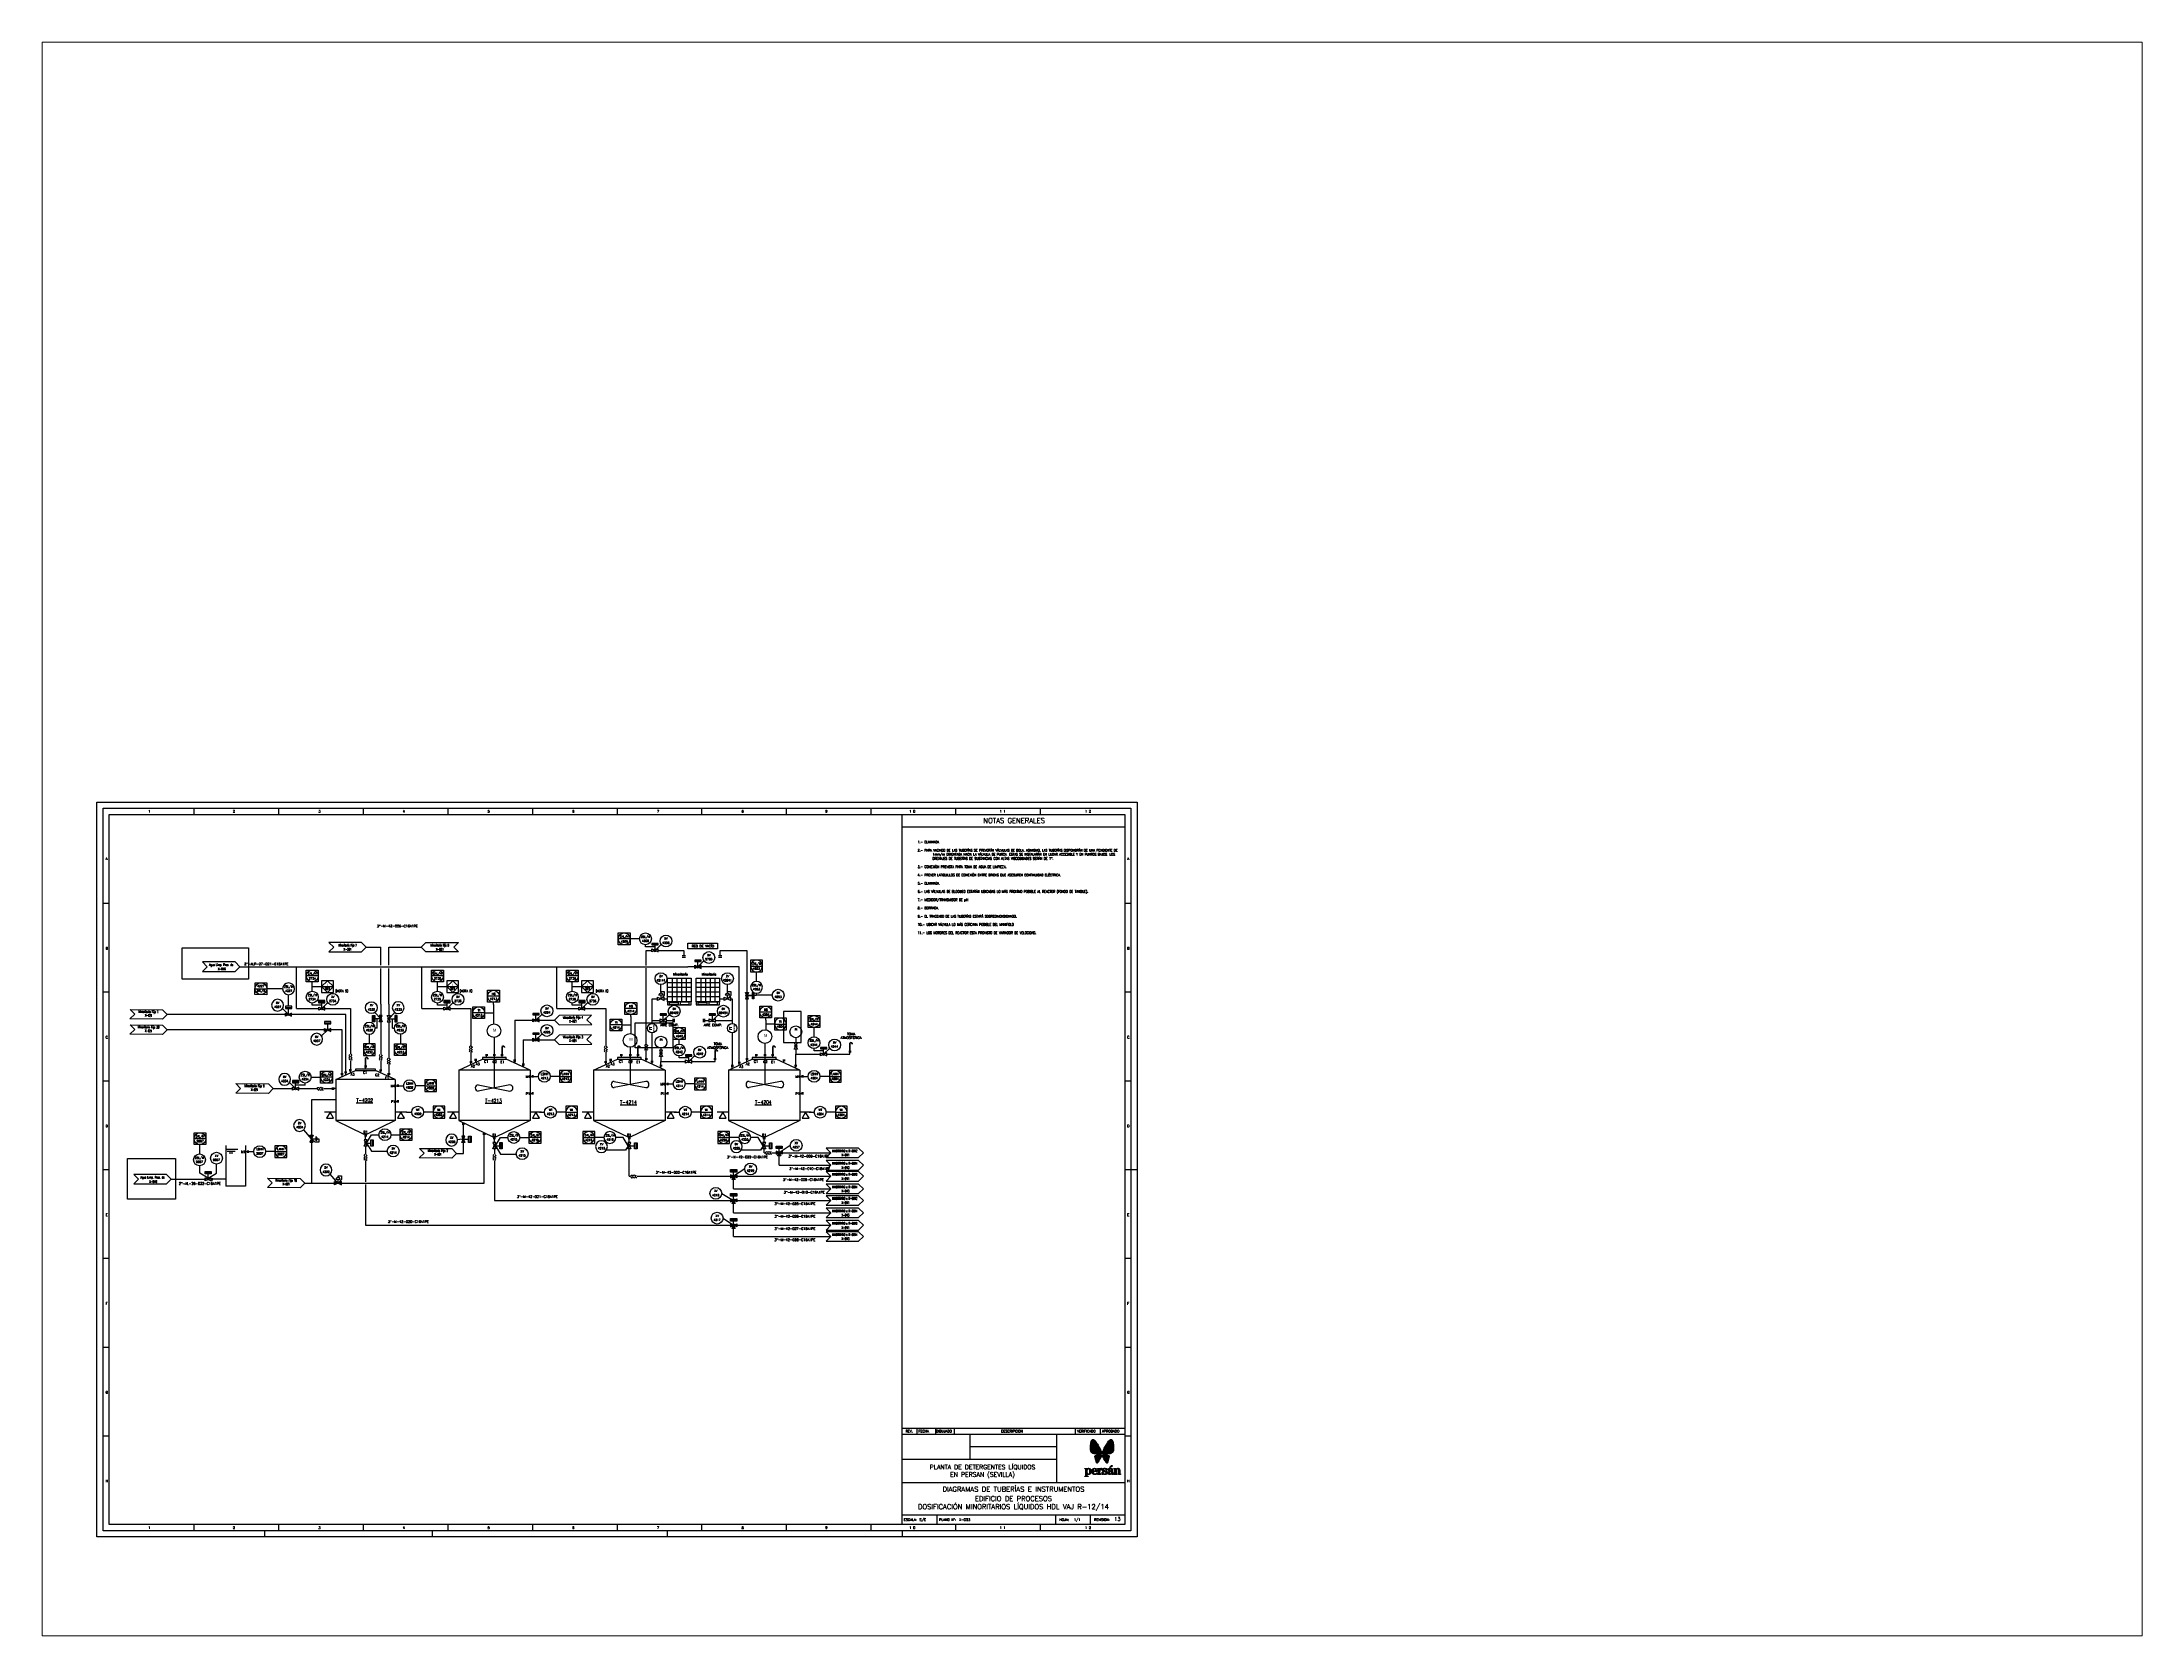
# Paper-space layout 'Presentación1' of a CAD drawing. Header units: millimetres. Extents: x 26 to 231, y 20 to 176.
# The model-space entities are those that its viewports show. They can reach past a viewport. Long polylines and large blocks are cut down to what shows.
import ezdxf
from ezdxf.enums import TextEntityAlignment as Align

# ---------------------------------------------------------------- set-up
doc = ezdxf.new("R2010")
doc.units = ezdxf.units.MM
doc.linetypes.add('TRAZOS', pattern=[0.75, 0.5, -0.25])
for name, color, linetype in [('CAJETIN', 1, 'Continuous'), ('CONEXION INTRUMENTOS', 1, 'Continuous'), ('EQUIPOS', 5, 'Continuous'), ('EQUIPOS 02', 1, 'Continuous'), ('FORMATO', 7, 'Continuous'), ('INSTRUMENTOS', 1, 'Continuous'), ('TEX', 7, 'Continuous'), ('TEXTO-INSTRUMENTACION', 7, 'Continuous'), ('TEXTO-VALVULAS Y ACCESORIOS', 7, 'Continuous'), ('TUBERIA', 5, 'Continuous'), ('VALVULAS Y ACCESORIOS', 1, 'Continuous')]:
    doc.layers.add(name, color=color, linetype=linetype)
doc.styles.add('PY', font='ROMANS.shx')
doc.styles.add('PY1', font='ROMANS.shx', dxfattribs={"width": 0.8})
doc.styles.add('TXT', font='txt')
doc.linetypes.add('SEÑAL_MECANICA2', pattern='A,4.411183,["o",PY,S=4.130212,R=360,X=0,Y=-1.374288],0.588817,-0.374158,["",PY,S=2,R=360,X=0,Y=-0.688262],-2.183682', length=7.55784)

# ---------------------------------------------------------------- blocks, each defined once
blk = doc.blocks.new('MARCO-A1')
at = {"layer": 'FORMATO', "color": 5}
for p, q in [((78.4, 589), (78.4, 584)), ((146.8, 589), (146.8, 584)), ((215.2, 589), (215.2, 584)), ((283.7, 589), (283.7, 584)), ((352.1, 589), (352.1, 584)), ((420.5, 589), (420.5, 584)), ((488.9, 589), (488.9, 584)), ((557.3, 589), (557.3, 584)), ((625.8, 589), (625.8, 584)), ((694.2, 589), (694.2, 584)), ((762.6, 589), (762.6, 584)), ((5, 512.2), (10, 512.2)), ((831, 512.2), (836, 512.2)), ((5, 440.5), (10, 440.5)), ((831, 440.5), (836, 440.5)), ((5, 368.7), (10, 368.7)), ((831, 368.7), (836, 368.7)), ((5, 297), (10, 297)), ((831, 297), (836, 297)), ((5, 225.2), (10, 225.2)), ((831, 225.2), (836, 225.2)), ((5, 153.5), (10, 153.5)), ((831, 153.5), (836, 153.5)), ((5, 81.7), (10, 81.7)), ((831, 81.7), (836, 81.7)), ((78.4, 10), (78.4, 5)), ((146.8, 10), (146.8, 5)), ((215.2, 10), (215.2, 5)), ((283.7, 10), (283.7, 5)), ((352.1, 10), (352.1, 5)), ((420.5, 10), (420.5, 5)), ((488.9, 10), (488.9, 5)), ((557.3, 10), (557.3, 5)), ((625.8, 10), (625.8, 5)), ((694.2, 10), (694.2, 5)), ((762.6, 10), (762.6, 5))]:
    blk.add_line(p, q, dxfattribs=at)
at = {"layer": 'FORMATO', "color": 1, "linetype": 'Continuous'}
for p, q in [((836, 297), (841, 297)), ((135.5, 5), (135.5, 0)), ((271, 5), (271, 0)), ((461, 5), (461, 0)), ((651, 5), (651, 0))]:
    blk.add_line(p, q, dxfattribs=at)
at = {"layer": 'FORMATO', "color": 1}
blk.add_lwpolyline([(0, 594), (841, 594), (841, 0), (0, 0)], close=True, dxfattribs=at)
at = {"layer": 'FORMATO', "color": 5}
blk.add_lwpolyline([(5, 589), (836, 589), (836, 5), (5, 5)], close=True, dxfattribs=at)
at = {"layer": 'FORMATO', "color": 8, "linetype": 'Continuous'}
blk.add_lwpolyline([(10, 584), (831, 584), (831, 10), (10, 10)], close=True, dxfattribs=at)
at = {"layer": 'FORMATO', "color": 1, "style": 'PY'}
for s, p in [('1', (41.5, 585.5)), ('2', (109.9, 585.5)), ('3', (179, 585.5)), ('4', (247.4, 585.5)), ('5', (315.8, 585.5)), ('6', (384.3, 585.5)), ('7', (452.8, 585.5)), ('8', (521.2, 585.5)), ('9', (588.9, 585.5)), ('1 0', (656.8, 585.5)), ('1 1', (729.8, 585.5)), ('1 2', (798.9, 585.5)), ('A', (7, 547.2)), ('A', (833, 547.2)), ('B', (7, 474.7)), ('B', (833, 474.7)), ('C', (7, 402.9)), ('C', (833, 402.9)), ('D', (7, 331.2)), ('D', (833, 331.2)), ('E', (7, 259.4)), ('E', (833, 259.4)), ('F', (7, 187.7)), ('F', (833, 187.7)), ('G', (7, 115.9)), ('G', (833, 115.9)), ('H', (7, 44.2)), ('H', (833, 44.2)), ('1', (41.5, 6.5)), ('2', (109.9, 6.5)), ('3', (179, 6.5)), ('4', (247.4, 6.5)), ('5', (315.8, 6.5)), ('6', (384.3, 6.5)), ('7', (452.8, 6.5)), ('8', (521.2, 6.5)), ('9', (588.9, 6.5)), ('1 0', (656.8, 6.5)), ('1 1', (729.8, 6.5)), ('1 2', (798.9, 6.5))]:
    blk.add_text(s, height=2, dxfattribs=at).set_placement(p)
blk = doc.blocks.new('Simbolo persan')
at = {"layer": 'CAJETIN', "true_color": 0x0080ad, "transparency": 33554559}
h = blk.add_hatch(color=144, dxfattribs=at)
h.paths.add_polyline_path([(3046.77, 1411.45), (3046.51, 1411.37), (3046.26, 1411.5), (3046.17, 1411.62), (3046.17, 1411.92), (3046.26, 1412.05), (3046.34, 1412.09), (3046.39, 1412.13), (3046.47, 1412.13), (3046.56, 1412.17), (3046.6, 1412.13), (3046.72, 1412.13), (3046.85, 1412), (3046.89, 1411.92), (3046.89, 1411.88), (3046.94, 1411.88), (3046.94, 1411.67), (3046.89, 1411.62), (3046.85, 1411.54)])
h.paths.add_polyline_path([(3048.25, 1411.33), (3048.25, 1411.54), (3048.21, 1411.62), (3048.21, 1411.71), (3048.16, 1411.79), (3048.16, 1411.88), (3048.12, 1411.92), (3048.12, 1412), (3048.08, 1412.09), (3048.08, 1412.13), (3048.04, 1412.13), (3048.04, 1412.17), (3047.95, 1412.34), (3047.95, 1412.39), (3047.91, 1412.47), (3047.87, 1412.6), (3047.74, 1412.85), (3047.66, 1412.98), (3047.57, 1413.19), (3047.49, 1413.36), (3047.4, 1413.49), (3047.27, 1413.78), (3047.23, 1413.78), (3047.11, 1413.99), (3047.11, 1414.04), (3047.06, 1414.16), (3046.98, 1414.25), (3046.85, 1414.5), (3046.81, 1414.54), (3046.81, 1414.63), (3046.68, 1414.8), (3046.64, 1414.84), (3046.51, 1415.05), (3046.47, 1415.14), (3046.34, 1415.31), (3046.22, 1415.56), (3046.05, 1415.77), (3045.92, 1415.98), (3045.67, 1416.24), (3045.62, 1416.32), (3045.5, 1416.45), (3045.45, 1416.45), (3045.33, 1416.58), (3045.2, 1416.66), (3045.16, 1416.7), (3045.07, 1416.75), (3044.99, 1416.75), (3044.95, 1416.79), (3044.65, 1416.79), (3044.61, 1416.75), (3044.57, 1416.75), (3044.48, 1416.7), (3044.44, 1416.66), (3044.4, 1416.58), (3044.35, 1416.58), (3044.18, 1416.32), (3044.18, 1416.24), (3044.1, 1416.03), (3044.06, 1415.98), (3043.97, 1415.56), (3043.93, 1415.48), (3043.93, 1415.31), (3043.89, 1415.14), (3043.89, 1415.05), (3043.85, 1414.84), (3043.85, 1414.8), (3043.8, 1414.63), (3043.8, 1414.59), (3044.14, 1414.59), (3044.23, 1414.54), (3044.31, 1414.54), (3044.52, 1414.5), (3044.69, 1414.42), (3044.73, 1414.42), (3044.99, 1414.25), (3045.16, 1414.16), (3045.29, 1414.04), (3045.29, 1413.99), (3045.5, 1413.78), (3045.67, 1413.49), (3045.71, 1413.36), (3045.79, 1413.19), (3045.84, 1412.98), (3045.88, 1412.85), (3045.88, 1412.34), (3045.84, 1412.17), (3045.84, 1412.09), (3045.79, 1412.05), (3045.75, 1411.92), (3045.75, 1411.84), (3045.71, 1411.84), (3045.71, 1411.75), (3045.67, 1411.71), (3045.67, 1411.67), (3045.62, 1411.62), (3045.54, 1411.5), (3045.5, 1411.41), (3045.37, 1411.28), (3045.33, 1411.2), (3045.2, 1411.07), (3045.24, 1411.07), (3045.33, 1411.03), (3045.45, 1411.03), (3045.79, 1410.95), (3046, 1410.9), (3046.39, 1410.86), (3046.85, 1410.78), (3047.06, 1410.78), (3047.23, 1410.73), (3047.7, 1410.73), (3047.78, 1410.78), (3047.91, 1410.78), (3048.08, 1410.86), (3048.21, 1410.99), (3048.21, 1411.03), (3048.25, 1411.03), (3048.25, 1411.2), (3048.29, 1411.28)], flags=0)
h = blk.add_hatch(color=144, dxfattribs=at)
h.paths.add_polyline_path([(3050.2, 1414.84), (3050.15, 1414.76), (3050.07, 1414.63), (3049.9, 1414.29), (3049.86, 1414.25), (3049.86, 1414.21), (3049.82, 1414.12), (3049.77, 1414.12), (3049.73, 1413.99), (3049.6, 1413.78), (3049.56, 1413.66), (3049.52, 1413.57), (3049.39, 1413.36), (3049.35, 1413.27), (3049.35, 1413.23), (3049.31, 1413.23), (3049.31, 1413.15), (3049.26, 1413.11), (3049.22, 1413.02), (3049.18, 1412.98), (3049.18, 1412.94), (3049.14, 1412.89), (3049.1, 1412.72), (3048.97, 1412.47), (3048.88, 1412.34), (3048.88, 1412.3), (3048.84, 1412.26), (3048.84, 1412.17), (3048.76, 1412.05), (3048.71, 1411.88), (3048.71, 1411.84), (3048.67, 1411.75), (3048.63, 1411.62), (3048.63, 1411.54), (3048.59, 1411.45), (3048.59, 1411.16), (3048.63, 1411.12), (3048.63, 1411.03), (3048.71, 1410.9), (3048.76, 1410.9), (3048.93, 1410.82), (3048.97, 1410.78), (3049.1, 1410.78), (3049.14, 1410.73), (3049.65, 1410.73), (3049.73, 1410.78), (3049.86, 1410.78), (3049.86, 1410.9), (3049.9, 1410.9), (3049.9, 1411.03), (3049.94, 1411.12), (3049.94, 1411.16), (3050.03, 1411.28), (3050.03, 1411.37), (3050.2, 1411.54), (3050.24, 1411.62), (3050.32, 1411.75), (3050.45, 1411.84), (3050.53, 1411.88), (3050.75, 1412.05), (3050.96, 1412.17), (3051.25, 1412.26), (3051.38, 1412.3), (3051.47, 1412.3), (3051.76, 1412.34), (3052.19, 1412.34), (3052.4, 1412.3), (3052.48, 1412.26), (3052.61, 1412.22), (3052.82, 1412.13), (3052.91, 1412.09), (3052.95, 1412.05), (3052.95, 1412.09), (3052.99, 1412.13), (3052.99, 1412.22), (3053.03, 1412.26), (3053.03, 1412.34), (3053.08, 1412.47), (3053.08, 1412.55), (3053.12, 1412.72), (3053.12, 1413.27), (3053.03, 1413.32), (3053.03, 1413.36), (3052.95, 1413.4), (3052.82, 1413.49), (3052.61, 1413.49), (3052.57, 1413.4), (3052.52, 1413.36), (3052.52, 1413.32), (3052.48, 1413.27), (3052.44, 1413.19), (3052.4, 1413.15), (3052.4, 1413.11), (3052.36, 1413.11), (3052.31, 1413.02), (3052.23, 1412.98), (3052.19, 1412.94), (3052.1, 1412.89), (3051.76, 1412.89), (3051.38, 1413.02), (3051.25, 1413.15), (3051.21, 1413.23), (3051.21, 1413.36), (3051.25, 1413.57), (3051.25, 1413.66), (3051.3, 1413.78), (3051.38, 1413.99), (3051.47, 1414.12), (3051.59, 1414.25), (3051.68, 1414.29), (3052.06, 1414.29), (3052.19, 1414.25), (3052.31, 1414.25), (3052.44, 1414.29), (3052.61, 1414.29), (3052.99, 1414.54), (3053.03, 1414.63), (3053.03, 1414.88), (3052.99, 1414.97), (3052.99, 1415.14), (3052.95, 1415.26), (3052.95, 1415.43), (3052.91, 1415.48), (3052.91, 1415.52), (3052.86, 1415.65), (3052.86, 1415.73), (3052.82, 1415.9), (3052.74, 1416.11), (3052.69, 1416.24), (3052.65, 1416.28), (3052.57, 1416.45), (3052.57, 1416.49), (3052.31, 1416.75), (3052.23, 1416.75), (3052.19, 1416.79), (3051.97, 1416.79), (3051.89, 1416.75), (3051.85, 1416.75), (3051.72, 1416.7), (3051.68, 1416.66), (3051.55, 1416.58), (3051.09, 1416.11), (3050.92, 1415.9), (3050.79, 1415.73), (3050.75, 1415.65), (3050.66, 1415.52), (3050.62, 1415.52), (3050.62, 1415.48), (3050.58, 1415.43), (3050.49, 1415.31), (3050.45, 1415.22), (3050.37, 1415.14), (3050.37, 1415.05), (3050.32, 1415.05), (3050.24, 1414.88)])
h.paths.add_polyline_path([(3051.42, 1414.76), (3051.34, 1414.84), (3051.25, 1414.88), (3051.21, 1414.97), (3051.21, 1415.05), (3051.17, 1415.14), (3051.21, 1415.18), (3051.21, 1415.31), (3051.3, 1415.43), (3051.42, 1415.48), (3051.59, 1415.52), (3051.68, 1415.48), (3051.72, 1415.48), (3051.8, 1415.43), (3051.85, 1415.39), (3051.93, 1415.26), (3051.97, 1415.14), (3051.93, 1414.97), (3051.89, 1414.88), (3051.85, 1414.88), (3051.8, 1414.8), (3051.72, 1414.76)], flags=0)
at = {"layer": 'CAJETIN', "true_color": 0xa3cbc0, "transparency": 33554559}
for points in [[(3044.14, 1414.59), (3043.8, 1414.59), (3043.8, 1414.25), (3043.76, 1414.16), (3043.76, 1412.72), (3043.8, 1412.6), (3043.8, 1412.47), (3043.85, 1412.34), (3043.85, 1412.3), (3043.89, 1412.09), (3043.93, 1411.96), (3044.1, 1411.71), (3044.14, 1411.62), (3044.35, 1411.41), (3044.4, 1411.41), (3044.52, 1411.33), (3044.57, 1411.28), (3044.73, 1411.2), (3044.82, 1411.2), (3044.95, 1411.16), (3044.99, 1411.12), (3045.12, 1411.12), (3045.16, 1411.07), (3045.2, 1411.07), (3045.2, 1411.12), (3045.24, 1411.12), (3045.24, 1411.16), (3045.29, 1411.2), (3045.33, 1411.2), (3045.41, 1411.28), (3045.41, 1411.33), (3045.5, 1411.41), (3045.58, 1411.54), (3045.67, 1411.71), (3045.71, 1411.84), (3045.75, 1411.84), (3045.84, 1412.09), (3045.88, 1412.3), (3045.88, 1412.85), (3045.79, 1413.19), (3045.71, 1413.36), (3045.67, 1413.49), (3045.58, 1413.66), (3045.5, 1413.78), (3045.41, 1413.87), (3045.29, 1414.04), (3045.16, 1414.16), (3044.99, 1414.25), (3044.95, 1414.29), (3044.52, 1414.5), (3044.31, 1414.54)], [(3046.6, 1412.13), (3046.56, 1412.17), (3046.51, 1412.13), (3046.39, 1412.13), (3046.3, 1412.09), (3046.26, 1412.05), (3046.26, 1412), (3046.22, 1411.92), (3046.17, 1411.92), (3046.17, 1411.62), (3046.26, 1411.54), (3046.26, 1411.5), (3046.43, 1411.41), (3046.47, 1411.41), (3046.51, 1411.37), (3046.56, 1411.37), (3046.64, 1411.41), (3046.68, 1411.41), (3046.77, 1411.45), (3046.85, 1411.54), (3046.89, 1411.62), (3046.94, 1411.67), (3046.94, 1411.88), (3046.89, 1411.92), (3046.85, 1412), (3046.72, 1412.13)], [(3050.11, 1410.44), (3049.82, 1410.48), (3049.82, 1410.14), (3049.86, 1410.06), (3049.86, 1409.97), (3049.9, 1409.85), (3049.9, 1409.72), (3049.94, 1409.63), (3049.94, 1409.59), (3049.98, 1409.55), (3050.03, 1409.42), (3050.03, 1409.38), (3050.07, 1409.29), (3050.15, 1409.17), (3050.2, 1409.13), (3050.28, 1409), (3050.62, 1408.66), (3050.83, 1408.53), (3050.87, 1408.49), (3050.96, 1408.49), (3050.96, 1408.53), (3051, 1408.66), (3051, 1408.79), (3051.04, 1408.83), (3051.09, 1409), (3051.09, 1409.13), (3051.13, 1409.17), (3051.13, 1409.29), (3051.17, 1409.38), (3051.17, 1409.42), (3051.21, 1409.55), (3051.21, 1409.63), (3051.25, 1409.72), (3051.25, 1410.14), (3051.21, 1410.18), (3051.21, 1410.23), (3051.13, 1410.27), (3051.04, 1410.35), (3050.92, 1410.4), (3050.66, 1410.4), (3050.49, 1410.44)], [(3052.19, 1412.34), (3051.59, 1412.34), (3051.47, 1412.3), (3051.34, 1412.3), (3051.25, 1412.26), (3051.13, 1412.22), (3050.96, 1412.17), (3050.92, 1412.13), (3050.75, 1412.05), (3050.53, 1411.92), (3050.53, 1411.88), (3050.37, 1411.75), (3050.32, 1411.75), (3050.24, 1411.62), (3050.2, 1411.54), (3050.15, 1411.54), (3050.07, 1411.37), (3050.03, 1411.37), (3049.98, 1411.28), (3049.94, 1411.16), (3049.94, 1411.07), (3049.9, 1411.03), (3049.9, 1410.99), (3049.86, 1410.9), (3049.86, 1410.78), (3050.07, 1410.82), (3050.28, 1410.82), (3050.32, 1410.86), (3050.7, 1410.9), (3050.79, 1410.9), (3051.3, 1410.99), (3051.51, 1411.03), (3051.85, 1411.12), (3051.97, 1411.16), (3052.27, 1411.28), (3052.4, 1411.37), (3052.44, 1411.37), (3052.65, 1411.54), (3052.74, 1411.62), (3052.78, 1411.75), (3052.82, 1411.75), (3052.91, 1411.88), (3052.91, 1411.92), (3052.95, 1412.05), (3052.91, 1412.09), (3052.74, 1412.17), (3052.48, 1412.26), (3052.4, 1412.3), (3052.27, 1412.3)], [(3051.68, 1415.48), (3051.59, 1415.52), (3051.42, 1415.48), (3051.3, 1415.43), (3051.3, 1415.39), (3051.21, 1415.31), (3051.21, 1415.18), (3051.17, 1415.14), (3051.21, 1415.05), (3051.21, 1414.97), (3051.25, 1414.88), (3051.3, 1414.88), (3051.34, 1414.84), (3051.34, 1414.8), (3051.42, 1414.76), (3051.72, 1414.76), (3051.8, 1414.8), (3051.8, 1414.84), (3051.89, 1414.88), (3051.93, 1414.97), (3051.93, 1415.05), (3051.97, 1415.14), (3051.93, 1415.18), (3051.93, 1415.31), (3051.85, 1415.39), (3051.85, 1415.43), (3051.72, 1415.48)], [(3053.08, 1414.54), (3053.03, 1414.59), (3052.99, 1414.54), (3052.95, 1414.54), (3052.86, 1414.46), (3052.78, 1414.42), (3052.74, 1414.38), (3052.61, 1414.29), (3052.44, 1414.29), (3052.31, 1414.25), (3052.19, 1414.25), (3052.1, 1414.29), (3051.68, 1414.29), (3051.68, 1414.25), (3051.59, 1414.25), (3051.47, 1414.12), (3051.38, 1413.99), (3051.34, 1413.87), (3051.3, 1413.82), (3051.3, 1413.78), (3051.25, 1413.66), (3051.25, 1413.57), (3051.21, 1413.49), (3051.21, 1413.23), (3051.25, 1413.19), (3051.25, 1413.15), (3051.3, 1413.15), (3051.3, 1413.11), (3051.34, 1413.11), (3051.38, 1413.02), (3051.42, 1413.02), (3051.51, 1412.98), (3051.55, 1412.98), (3051.64, 1412.94), (3051.68, 1412.94), (3051.76, 1412.89), (3052.1, 1412.89), (3052.19, 1412.94), (3052.23, 1412.98), (3052.27, 1412.98), (3052.31, 1413.02), (3052.36, 1413.11), (3052.4, 1413.11), (3052.4, 1413.15), (3052.44, 1413.15), (3052.44, 1413.23), (3052.48, 1413.27), (3052.52, 1413.36), (3052.65, 1413.49), (3052.82, 1413.49), (3052.95, 1413.4), (3053.03, 1413.32), (3053.12, 1413.27), (3053.12, 1413.99), (3053.08, 1414.12)]]:
    blk.add_hatch(color=9, dxfattribs=at).paths.add_polyline_path(points)
at = {"layer": 'CAJETIN', "true_color": 0x0080ad, "transparency": 33554559}
for points in [[(3048.08, 1410.48), (3047.11, 1410.48), (3046.89, 1410.44), (3046.26, 1410.44), (3046.13, 1410.4), (3046, 1410.4), (3045.75, 1410.31), (3045.71, 1410.27), (3045.67, 1410.18), (3045.62, 1410.14), (3045.58, 1410.01), (3045.58, 1409.8), (3045.62, 1409.72), (3045.62, 1409.68), (3045.67, 1409.55), (3045.67, 1409.51), (3045.71, 1409.29), (3045.79, 1409.04), (3045.79, 1409), (3045.84, 1408.74), (3045.92, 1408.45), (3045.96, 1408.32), (3045.96, 1408.24), (3046, 1408.07), (3046.05, 1408.02), (3046.05, 1407.94), (3046.09, 1407.81), (3046.09, 1407.77), (3046.13, 1407.69), (3046.13, 1407.6), (3046.17, 1407.56), (3046.17, 1407.47), (3046.22, 1407.39), (3046.26, 1407.35), (3046.26, 1407.31), (3046.3, 1407.31), (3046.34, 1407.26), (3046.43, 1407.22), (3046.51, 1407.26), (3046.56, 1407.31), (3046.6, 1407.31), (3046.64, 1407.35), (3046.64, 1407.39), (3046.77, 1407.52), (3046.77, 1407.56), (3046.81, 1407.6), (3046.85, 1407.69), (3046.94, 1407.77), (3046.94, 1407.81), (3047.02, 1407.94), (3047.06, 1408.02), (3047.11, 1408.07), (3047.23, 1408.32), (3047.32, 1408.45), (3047.53, 1408.74), (3047.66, 1409), (3047.66, 1409.04), (3047.83, 1409.29), (3047.95, 1409.51), (3047.95, 1409.55), (3048.04, 1409.68), (3048.08, 1409.72), (3048.12, 1409.8), (3048.12, 1409.85), (3048.21, 1410.01), (3048.25, 1410.14), (3048.25, 1410.18), (3048.29, 1410.27), (3048.25, 1410.31), (3048.25, 1410.35), (3048.21, 1410.4), (3048.21, 1410.44), (3048.12, 1410.44)], [(3049.82, 1410.48), (3048.76, 1410.48), (3048.67, 1410.44), (3048.67, 1410.4), (3048.59, 1410.31), (3048.59, 1410.14), (3048.8, 1409.72), (3048.88, 1409.59), (3048.97, 1409.38), (3049.01, 1409.38), (3049.1, 1409.17), (3049.22, 1409), (3049.31, 1408.83), (3049.43, 1408.66), (3049.48, 1408.58), (3049.48, 1408.53), (3049.52, 1408.49), (3049.6, 1408.32), (3049.69, 1408.24), (3049.73, 1408.15), (3049.82, 1408.02), (3049.86, 1407.94), (3049.9, 1407.9), (3049.94, 1407.77), (3049.98, 1407.73), (3049.98, 1407.69), (3050.03, 1407.6), (3050.07, 1407.56), (3050.11, 1407.56), (3050.11, 1407.47), (3050.15, 1407.47), (3050.15, 1407.43), (3050.2, 1407.39), (3050.2, 1407.35), (3050.24, 1407.35), (3050.32, 1407.26), (3050.45, 1407.22), (3050.53, 1407.26), (3050.66, 1407.39), (3050.66, 1407.47), (3050.7, 1407.47), (3050.7, 1407.56), (3050.75, 1407.6), (3050.75, 1407.73), (3050.79, 1407.77), (3050.79, 1407.9), (3050.83, 1407.94), (3050.83, 1408.02), (3050.87, 1408.15), (3050.87, 1408.24), (3050.92, 1408.32), (3050.96, 1408.49), (3050.87, 1408.49), (3050.79, 1408.58), (3050.62, 1408.66), (3050.28, 1409), (3050.15, 1409.17), (3050.03, 1409.38), (3049.94, 1409.59), (3049.9, 1409.72), (3049.9, 1409.8), (3049.86, 1409.89), (3049.86, 1410.06), (3049.82, 1410.14)]]:
    blk.add_hatch(color=144, dxfattribs=at).paths.add_polyline_path(points)
h = blk.add_hatch(color=144, dxfattribs=at)
h.paths.add_polyline_path([(3053.12, 1413.27), (3053.12, 1413.27)], flags=0)
h.paths.add_polyline_path([(3053.12, 1413.27), (3053.12, 1413.27)], flags=0)
h.paths.add_polyline_path([(3053.12, 1413.27), (3053.12, 1413.27)], flags=0)
h.paths.add_polyline_path([(3053.12, 1413.27), (3052.48, 1413.27)], flags=0)
at = {"layer": 'CAJETIN', "transparency": 33554559}
h = blk.add_hatch(color=256, dxfattribs=at)
h.paths.add_polyline_path([(3043.21, 1402.94), (3042.96, 1402.86), (3042.87, 1402.86), (3042.83, 1402.9), (3042.74, 1402.9), (3042.62, 1403.03), (3042.58, 1403.03), (3042.58, 1403.07), (3042.53, 1403.11), (3042.49, 1403.2), (3042.41, 1403.33), (3042.41, 1403.45), (3042.36, 1403.58), (3042.36, 1404.21), (3042.41, 1404.26), (3042.45, 1404.43), (3042.45, 1404.47), (3042.49, 1404.55), (3042.49, 1404.64), (3042.53, 1404.68), (3042.53, 1404.72), (3042.58, 1404.76), (3042.62, 1404.85), (3042.66, 1404.85), (3042.7, 1404.89), (3042.87, 1404.98), (3043.08, 1404.98), (3043.34, 1404.85), (3043.34, 1404.81), (3043.42, 1404.72), (3043.46, 1404.6), (3043.51, 1404.43), (3043.55, 1404.3), (3043.55, 1403.45), (3043.46, 1403.2), (3043.46, 1403.16), (3043.42, 1403.11), (3043.38, 1403.03), (3043.34, 1403.03)])
h.paths.add_polyline_path([(3043.59, 1402.86), (3043.76, 1403.03), (3043.8, 1403.03), (3043.85, 1403.11), (3043.89, 1403.16), (3043.89, 1403.2), (3043.97, 1403.33), (3044.01, 1403.45), (3044.01, 1403.49), (3044.06, 1403.58), (3044.06, 1403.66), (3044.1, 1403.83), (3044.1, 1404.13), (3044.06, 1404.21), (3044.06, 1404.3), (3044.01, 1404.43), (3043.93, 1404.6), (3043.85, 1404.72), (3043.8, 1404.81), (3043.72, 1404.89), (3043.63, 1404.93), (3043.51, 1405.06), (3043.42, 1405.06), (3043.34, 1405.1), (3043.34, 1405.15), (3043.17, 1405.15), (3043, 1405.19), (3042.91, 1405.15), (3042.74, 1405.15), (3042.74, 1405.1), (3042.66, 1405.06), (3042.62, 1405.06), (3042.53, 1405.02), (3042.53, 1404.98), (3042.41, 1404.85), (3042.36, 1404.76), (3042.32, 1404.72), (3042.32, 1405.1), (3041.47, 1405.1), (3041.47, 1404.89), (3041.69, 1404.89), (3041.77, 1404.85), (3041.86, 1404.76), (3041.86, 1402.1), (3041.81, 1402.1), (3041.81, 1402.06), (3041.73, 1402.06), (3041.69, 1402.01), (3041.47, 1402.01), (3041.47, 1401.8), (3042.15, 1401.8), (3042.83, 1401.84), (3042.83, 1402.01), (3042.58, 1402.01), (3042.53, 1402.06), (3042.45, 1402.06), (3042.36, 1402.14), (3042.36, 1403.03), (3042.41, 1403.03), (3042.41, 1402.99), (3042.45, 1402.9), (3042.49, 1402.9), (3042.49, 1402.86), (3042.53, 1402.86), (3042.53, 1402.82), (3042.66, 1402.78), (3042.66, 1402.73), (3042.74, 1402.73), (3042.83, 1402.69), (3043.25, 1402.69), (3043.34, 1402.73), (3043.38, 1402.73), (3043.42, 1402.78), (3043.55, 1402.82), (3043.55, 1402.86)], flags=0)
h = blk.add_hatch(color=256, dxfattribs=at)
h.paths.add_polyline_path([(3044.35, 1404.17), (3044.31, 1404.13), (3044.31, 1403.79), (3044.35, 1403.66), (3044.35, 1403.62), (3044.4, 1403.54), (3044.44, 1403.41), (3044.44, 1403.37), (3044.48, 1403.24), (3044.52, 1403.24), (3044.57, 1403.11), (3044.78, 1402.9), (3044.82, 1402.9), (3044.82, 1402.86), (3044.86, 1402.86), (3044.9, 1402.82), (3045.03, 1402.78), (3045.03, 1402.73), (3045.16, 1402.73), (3045.24, 1402.69), (3045.71, 1402.69), (3045.75, 1402.73), (3045.92, 1402.73), (3045.92, 1402.78), (3046.05, 1402.82), (3046.13, 1402.86), (3046.13, 1402.9), (3046.3, 1402.99), (3046.34, 1403.03), (3046.43, 1403.16), (3046.47, 1403.2), (3046.47, 1403.24), (3046.39, 1403.33), (3046.34, 1403.33), (3046.3, 1403.28), (3046.3, 1403.24), (3046.26, 1403.24), (3046.26, 1403.2), (3046.22, 1403.16), (3046.17, 1403.16), (3046.09, 1403.03), (3045.92, 1402.94), (3045.58, 1402.86), (3045.5, 1402.86), (3045.41, 1402.9), (3045.37, 1402.9), (3045.24, 1402.99), (3045.2, 1402.99), (3045.12, 1403.07), (3045.12, 1403.11), (3045.03, 1403.24), (3044.99, 1403.37), (3044.95, 1403.41), (3044.95, 1403.54), (3044.9, 1403.62), (3044.9, 1403.79), (3044.86, 1403.88), (3044.86, 1403.92), (3046.51, 1403.92), (3046.51, 1404.13), (3046.47, 1404.17), (3046.47, 1404.34), (3046.39, 1404.6), (3046.3, 1404.72), (3046.26, 1404.81), (3046.17, 1404.85), (3046.13, 1404.93), (3046.09, 1404.98), (3046.05, 1404.98), (3045.96, 1405.06), (3045.92, 1405.06), (3045.79, 1405.1), (3045.79, 1405.15), (3045.58, 1405.15), (3045.45, 1405.19), (3045.41, 1405.19), (3045.33, 1405.15), (3045.12, 1405.15), (3045.07, 1405.1), (3044.95, 1405.06), (3044.82, 1404.98), (3044.78, 1404.93), (3044.69, 1404.89), (3044.69, 1404.85), (3044.57, 1404.72), (3044.52, 1404.64), (3044.44, 1404.51), (3044.4, 1404.34), (3044.35, 1404.21)])
h.paths.add_polyline_path([(3044.86, 1404.13), (3044.86, 1404.21), (3044.9, 1404.34), (3044.9, 1404.51), (3044.95, 1404.64), (3044.99, 1404.72), (3045.03, 1404.76), (3045.07, 1404.85), (3045.12, 1404.89), (3045.24, 1404.93), (3045.33, 1404.98), (3045.58, 1404.98), (3045.67, 1404.93), (3045.88, 1404.72), (3045.92, 1404.6), (3045.92, 1404.47), (3045.96, 1404.34), (3045.96, 1404.13)], flags=0)
for points in [[(3048.16, 1405.19), (3048.04, 1405.19), (3047.91, 1405.15), (3047.74, 1405.06), (3047.61, 1404.93), (3047.53, 1404.76), (3047.49, 1404.72), (3047.44, 1404.6), (3047.44, 1404.55), (3047.4, 1404.51), (3047.4, 1405.15), (3046.85, 1405.15), (3046.72, 1405.1), (3046.6, 1405.1), (3046.6, 1404.93), (3046.68, 1404.93), (3046.81, 1404.89), (3046.89, 1404.89), (3046.94, 1404.85), (3046.94, 1404.72), (3046.98, 1404.64), (3046.98, 1403.45), (3046.94, 1403.41), (3046.94, 1402.99), (3046.89, 1402.99), (3046.85, 1402.94), (3046.68, 1402.94), (3046.6, 1402.9), (3046.6, 1402.73), (3047.91, 1402.73), (3047.91, 1402.9), (3047.83, 1402.94), (3047.61, 1402.94), (3047.57, 1402.99), (3047.53, 1402.99), (3047.53, 1403.03), (3047.49, 1403.07), (3047.49, 1403.2), (3047.44, 1403.28), (3047.44, 1403.62), (3047.49, 1403.83), (3047.49, 1403.92), (3047.53, 1404.13), (3047.53, 1404.3), (3047.57, 1404.34), (3047.57, 1404.43), (3047.61, 1404.51), (3047.61, 1404.55), (3047.66, 1404.6), (3047.7, 1404.72), (3047.74, 1404.76), (3047.78, 1404.85), (3047.87, 1404.93), (3047.91, 1404.93), (3048.04, 1404.98), (3047.99, 1404.89), (3047.99, 1404.68), (3048.08, 1404.6), (3048.12, 1404.6), (3048.12, 1404.55), (3048.33, 1404.55), (3048.38, 1404.6), (3048.42, 1404.6), (3048.46, 1404.64), (3048.46, 1404.68), (3048.5, 1404.72), (3048.5, 1404.98), (3048.46, 1404.98), (3048.42, 1405.02), (3048.42, 1405.06), (3048.38, 1405.1), (3048.33, 1405.1)], [(3049.6, 1405.19), (3049.31, 1405.19), (3049.22, 1405.15), (3049.18, 1405.15), (3048.93, 1405.06), (3048.88, 1405.02), (3048.84, 1405.02), (3048.84, 1404.98), (3048.8, 1404.98), (3048.8, 1404.93), (3048.71, 1404.89), (3048.67, 1404.85), (3048.67, 1404.81), (3048.63, 1404.72), (3048.59, 1404.68), (3048.59, 1404.26), (3048.63, 1404.21), (3048.63, 1404.17), (3048.67, 1404.17), (3048.67, 1404.13), (3048.71, 1404.05), (3048.88, 1403.96), (3048.93, 1403.92), (3049.05, 1403.88), (3049.1, 1403.88), (3049.22, 1403.83), (3049.31, 1403.79), (3049.35, 1403.79), (3049.56, 1403.75), (3049.69, 1403.71), (3049.86, 1403.62), (3049.98, 1403.54), (3050.07, 1403.41), (3050.11, 1403.37), (3050.11, 1403.2), (3050.07, 1403.11), (3049.9, 1402.94), (3049.56, 1402.86), (3049.39, 1402.9), (3049.26, 1402.94), (3049.1, 1402.99), (3048.93, 1403.16), (3048.84, 1403.28), (3048.8, 1403.37), (3048.76, 1403.49), (3048.71, 1403.58), (3048.55, 1403.58), (3048.55, 1402.69), (3048.71, 1402.69), (3048.71, 1402.78), (3048.8, 1402.82), (3048.8, 1402.86), (3048.93, 1402.86), (3049.01, 1402.82), (3049.05, 1402.82), (3049.18, 1402.73), (3049.31, 1402.69), (3049.86, 1402.69), (3049.94, 1402.73), (3049.98, 1402.73), (3050.11, 1402.82), (3050.2, 1402.86), (3050.24, 1402.86), (3050.24, 1402.9), (3050.32, 1402.94), (3050.37, 1403.03), (3050.45, 1403.11), (3050.49, 1403.2), (3050.49, 1403.28), (3050.53, 1403.37), (3050.53, 1403.66), (3050.49, 1403.71), (3050.49, 1403.79), (3050.45, 1403.79), (3050.45, 1403.83), (3050.37, 1403.92), (3050.37, 1403.96), (3050.28, 1404), (3050.15, 1404.05), (3049.98, 1404.13), (3049.94, 1404.17), (3049.82, 1404.17), (3049.73, 1404.21), (3049.65, 1404.21), (3049.6, 1404.26), (3049.43, 1404.3), (3049.31, 1404.34), (3049.22, 1404.34), (3049.18, 1404.38), (3049.1, 1404.43), (3049.05, 1404.47), (3049.05, 1404.51), (3049.01, 1404.6), (3049.01, 1404.81), (3049.1, 1404.89), (3049.18, 1404.93), (3049.31, 1404.98), (3049.65, 1404.98), (3049.73, 1404.93), (3049.86, 1404.89), (3049.98, 1404.76), (3050.03, 1404.68), (3050.11, 1404.6), (3050.15, 1404.51), (3050.2, 1404.38), (3050.37, 1404.38), (3050.37, 1405.15), (3050.2, 1405.15), (3050.2, 1405.1), (3050.15, 1405.02), (3050.03, 1405.02), (3049.98, 1405.06), (3049.86, 1405.1), (3049.82, 1405.1), (3049.73, 1405.15), (3049.65, 1405.15)], [(3052.48, 1406.29), (3052.4, 1406.33), (3052.31, 1406.29), (3052.23, 1406.29), (3052.23, 1406.25), (3052.14, 1406.2), (3052.1, 1406.16), (3052.1, 1406.12), (3052.02, 1406.08), (3051.89, 1405.95), (3051.85, 1405.87), (3051.68, 1405.7), (3051.64, 1405.7), (3051.55, 1405.57), (3051.47, 1405.48), (3051.42, 1405.48), (3051.42, 1405.44), (3051.68, 1405.44), (3051.68, 1405.48), (3051.72, 1405.48), (3051.85, 1405.57), (3052.02, 1405.7), (3052.06, 1405.7), (3052.44, 1405.95), (3052.48, 1405.99), (3052.52, 1406.08), (3052.57, 1406.12), (3052.57, 1406.2), (3052.52, 1406.25), (3052.52, 1406.29)], [(3054.94, 1405.19), (3054.73, 1405.19), (3054.6, 1405.15), (3054.56, 1405.15), (3054.47, 1405.1), (3054.43, 1405.06), (3054.35, 1405.02), (3054.3, 1405.02), (3054.26, 1404.98), (3054.26, 1404.93), (3054.22, 1404.93), (3054.18, 1404.89), (3054.18, 1404.85), (3054.05, 1404.72), (3054.05, 1405.15), (3053.58, 1405.15), (3053.37, 1405.1), (3053.24, 1405.1), (3053.24, 1404.93), (3053.37, 1404.93), (3053.41, 1404.89), (3053.46, 1404.89), (3053.54, 1404.85), (3053.58, 1404.81), (3053.58, 1403.03), (3053.5, 1402.94), (3053.33, 1402.94), (3053.24, 1402.9), (3053.24, 1402.73), (3054.47, 1402.73), (3054.47, 1402.9), (3054.35, 1402.94), (3054.18, 1402.94), (3054.09, 1403.03), (3054.09, 1404.3), (3054.13, 1404.38), (3054.13, 1404.43), (3054.18, 1404.51), (3054.18, 1404.6), (3054.26, 1404.68), (3054.26, 1404.72), (3054.35, 1404.81), (3054.43, 1404.85), (3054.43, 1404.89), (3054.56, 1404.93), (3054.81, 1404.93), (3054.9, 1404.89), (3054.94, 1404.85), (3054.98, 1404.76), (3055.02, 1404.76), (3055.02, 1404.68), (3055.06, 1404.64), (3055.06, 1402.73), (3055.91, 1402.73), (3055.91, 1402.9), (3055.83, 1402.94), (3055.7, 1402.94), (3055.62, 1402.99), (3055.57, 1403.07), (3055.57, 1404.43), (3055.53, 1404.55), (3055.53, 1404.64), (3055.49, 1404.68), (3055.49, 1404.76), (3055.45, 1404.85), (3055.36, 1404.93), (3055.36, 1404.98), (3055.32, 1405.02), (3055.28, 1405.02), (3055.19, 1405.06), (3055.15, 1405.1), (3055.06, 1405.15), (3054.98, 1405.15)]]:
    blk.add_hatch(color=256, dxfattribs=at).paths.add_polyline_path(points)
h = blk.add_hatch(color=256, dxfattribs=at)
h.paths.add_polyline_path([(3050.79, 1403.03), (3050.79, 1402.99), (3050.83, 1402.99), (3050.87, 1402.9), (3051, 1402.78), (3051.04, 1402.78), (3051.21, 1402.69), (3051.76, 1402.69), (3051.89, 1402.78), (3051.97, 1402.78), (3052.1, 1402.9), (3052.14, 1402.9), (3052.14, 1402.94), (3052.19, 1402.99), (3052.19, 1403.03), (3052.23, 1403.07), (3052.23, 1403.11), (3052.27, 1403.11), (3052.27, 1403.07), (3052.31, 1403.03), (3052.31, 1402.9), (3052.36, 1402.86), (3052.4, 1402.78), (3052.44, 1402.78), (3052.52, 1402.73), (3052.57, 1402.73), (3052.65, 1402.69), (3052.82, 1402.73), (3052.95, 1402.78), (3053.03, 1402.86), (3053.08, 1402.86), (3053.08, 1402.9), (3053.12, 1402.94), (3053.12, 1402.99), (3053.16, 1402.99), (3053.16, 1403.03), (3053.2, 1403.11), (3053.2, 1403.33), (3053.03, 1403.33), (3053.03, 1403.11), (3052.99, 1403.11), (3052.99, 1403.03), (3052.95, 1403.03), (3052.91, 1402.99), (3052.82, 1402.99), (3052.74, 1403.07), (3052.74, 1403.33), (3052.69, 1403.37), (3052.69, 1404.76), (3052.65, 1404.81), (3052.65, 1404.85), (3052.57, 1404.93), (3052.57, 1404.98), (3052.52, 1404.98), (3052.44, 1405.06), (3052.31, 1405.1), (3052.27, 1405.1), (3052.1, 1405.15), (3052.02, 1405.15), (3051.97, 1405.19), (3051.59, 1405.19), (3051.55, 1405.15), (3051.47, 1405.15), (3051.34, 1405.1), (3051.3, 1405.1), (3051.17, 1405.06), (3051.09, 1404.98), (3051.04, 1404.98), (3051, 1404.93), (3051, 1404.89), (3050.96, 1404.89), (3050.96, 1404.85), (3050.92, 1404.81), (3050.87, 1404.72), (3050.87, 1404.47), (3050.96, 1404.38), (3051.04, 1404.34), (3051.09, 1404.3), (3051.25, 1404.3), (3051.3, 1404.34), (3051.38, 1404.38), (3051.38, 1404.43), (3051.47, 1404.51), (3051.47, 1404.64), (3051.38, 1404.81), (3051.3, 1404.85), (3051.3, 1404.89), (3051.34, 1404.89), (3051.34, 1404.93), (3051.47, 1404.98), (3051.93, 1404.98), (3052.1, 1404.89), (3052.19, 1404.81), (3052.19, 1404.76), (3052.23, 1404.72), (3052.23, 1404.21), (3052.1, 1404.17), (3052.06, 1404.17), (3051.85, 1404.13), (3051.64, 1404.05), (3051.59, 1404.05), (3051.59, 1404), (3051.51, 1404), (3051.47, 1403.96), (3051.38, 1403.92), (3051.34, 1403.92), (3051.3, 1403.88), (3051.17, 1403.83), (3051.13, 1403.79), (3051.09, 1403.79), (3050.92, 1403.62), (3050.87, 1403.62), (3050.79, 1403.54), (3050.79, 1403.49), (3050.75, 1403.41), (3050.75, 1403.11)])
h.paths.add_polyline_path([(3051.51, 1402.9), (3051.3, 1403.11), (3051.3, 1403.41), (3051.34, 1403.49), (3051.38, 1403.54), (3051.42, 1403.62), (3051.47, 1403.62), (3051.51, 1403.71), (3051.64, 1403.79), (3051.8, 1403.88), (3051.85, 1403.92), (3051.93, 1403.92), (3052.02, 1403.96), (3052.02, 1404), (3052.14, 1404), (3052.14, 1404.05), (3052.23, 1404.05), (3052.23, 1403.49), (3052.19, 1403.49), (3052.19, 1403.33), (3052.14, 1403.24), (3052.06, 1403.16), (3052.06, 1403.11), (3052.02, 1403.11), (3051.89, 1402.99), (3051.72, 1402.9)], flags=0)
at = {"layer": 'CAJETIN', "color": 144, "lineweight": 25, "true_color": 0x0080ad}
for points in [[(3047.23, 1410.73), (3047.06, 1410.78), (3046.85, 1410.78), (3046.39, 1410.86), (3046, 1410.9), (3045.62, 1410.99), (3045.45, 1411.03), (3045.33, 1411.03), (3045.24, 1411.07), (3045.2, 1411.07), (3045.24, 1411.12), (3045.33, 1411.2), (3045.41, 1411.33), (3045.5, 1411.41), (3045.62, 1411.62), (3045.75, 1411.84), (3045.84, 1412.09), (3045.88, 1412.34), (3045.88, 1412.47), (3045.88, 1412.6), (3045.88, 1412.77), (3045.88, 1412.85), (3045.79, 1413.19), (3045.67, 1413.49), (3045.5, 1413.78), (3045.29, 1414.04), (3045.16, 1414.16), (3044.99, 1414.25), (3044.86, 1414.33), (3044.69, 1414.42), (3044.52, 1414.5), (3044.31, 1414.54), (3044.14, 1414.59), (3043.93, 1414.59), (3043.85, 1414.59), (3043.8, 1414.59), (3043.8, 1414.63), (3043.85, 1414.8), (3043.89, 1415.05), (3043.93, 1415.31), (3043.97, 1415.56), (3044.01, 1415.77), (3044.06, 1415.98), (3044.18, 1416.32), (3044.27, 1416.45), (3044.35, 1416.58), (3044.44, 1416.66), (3044.57, 1416.75), (3044.65, 1416.79), (3044.78, 1416.79), (3044.86, 1416.79), (3044.99, 1416.75), (3045.16, 1416.7), (3045.33, 1416.58), (3045.5, 1416.45), (3045.67, 1416.24), (3045.88, 1416.03), (3046.05, 1415.77), (3046.26, 1415.48), (3046.47, 1415.14), (3046.64, 1414.84), (3046.81, 1414.54), (3046.89, 1414.42), (3047.02, 1414.21), (3047.11, 1413.99), (3047.23, 1413.78), (3047.49, 1413.36), (3047.66, 1412.98), (3047.83, 1412.68), (3047.95, 1412.39), (3048.08, 1412.13), (3048.16, 1411.88), (3048.21, 1411.67), (3048.25, 1411.5), (3048.29, 1411.28), (3048.25, 1411.16), (3048.25, 1411.07), (3048.16, 1410.95), (3048.08, 1410.86), (3047.91, 1410.78), (3047.7, 1410.73), (3047.61, 1410.73), (3047.49, 1410.73), (3047.36, 1410.73)], [(3052.95, 1412.05), (3052.91, 1412.09), (3052.82, 1412.13), (3052.61, 1412.22), (3052.4, 1412.3), (3052.19, 1412.34), (3051.97, 1412.34), (3051.76, 1412.34), (3051.47, 1412.3), (3051.25, 1412.26), (3050.96, 1412.17), (3050.75, 1412.05), (3050.53, 1411.88), (3050.32, 1411.75), (3050.2, 1411.54), (3050.03, 1411.37), (3049.94, 1411.12), (3049.86, 1410.9), (3049.86, 1410.86), (3049.86, 1410.82), (3049.86, 1410.78), (3049.73, 1410.78), (3049.65, 1410.73), (3049.52, 1410.73), (3049.39, 1410.73), (3049.22, 1410.73), (3049.14, 1410.73), (3048.97, 1410.78), (3048.84, 1410.86), (3048.71, 1410.9), (3048.63, 1411.03), (3048.59, 1411.16), (3048.59, 1411.28), (3048.59, 1411.45), (3048.63, 1411.62), (3048.71, 1411.84), (3048.76, 1412.05), (3048.88, 1412.3), (3049.01, 1412.55), (3049.14, 1412.89), (3049.35, 1413.23), (3049.56, 1413.66), (3049.77, 1414.12), (3049.98, 1414.46), (3050.15, 1414.76), (3050.32, 1415.05), (3050.49, 1415.31), (3050.66, 1415.52), (3050.79, 1415.73), (3051.09, 1416.11), (3051.21, 1416.24), (3051.34, 1416.37), (3051.47, 1416.49), (3051.55, 1416.58), (3051.72, 1416.7), (3051.89, 1416.75), (3052.06, 1416.79), (3052.19, 1416.79), (3052.31, 1416.75), (3052.4, 1416.66), (3052.48, 1416.58), (3052.57, 1416.45), (3052.65, 1416.28), (3052.74, 1416.11), (3052.82, 1415.9), (3052.86, 1415.65), (3052.95, 1415.43), (3052.99, 1415.14), (3053.03, 1414.88), (3053.03, 1414.63), (3052.99, 1414.54), (3052.86, 1414.46), (3052.74, 1414.38), (3052.61, 1414.29), (3052.44, 1414.29), (3052.31, 1414.25), (3052.19, 1414.25), (3052.06, 1414.29), (3051.97, 1414.29), (3051.76, 1414.29), (3051.68, 1414.29), (3051.59, 1414.25), (3051.55, 1414.21), (3051.47, 1414.12), (3051.38, 1413.99), (3051.3, 1413.78), (3051.25, 1413.57), (3051.21, 1413.36), (3051.21, 1413.27), (3051.21, 1413.23), (3051.25, 1413.15), (3051.3, 1413.11), (3051.38, 1413.02), (3051.51, 1412.98), (3051.64, 1412.94), (3051.76, 1412.89), (3051.89, 1412.89), (3052.02, 1412.89), (3052.1, 1412.89), (3052.19, 1412.94), (3052.23, 1412.98), (3052.31, 1413.02), (3052.36, 1413.11), (3052.4, 1413.15), (3052.44, 1413.19), (3052.48, 1413.27), (3052.52, 1413.36), (3052.57, 1413.4), (3052.65, 1413.49), (3052.74, 1413.49), (3052.82, 1413.49), (3052.95, 1413.4), (3053.03, 1413.32), (3053.12, 1413.27), (3053.12, 1413.11), (3053.12, 1413.02), (3053.12, 1412.72), (3053.08, 1412.47), (3053.03, 1412.26)], [(3046.34, 1407.26), (3046.3, 1407.31), (3046.26, 1407.35), (3046.17, 1407.52), (3046.17, 1407.56), (3046.13, 1407.6), (3046.13, 1407.69), (3046.09, 1407.77), (3046.05, 1408.02), (3045.96, 1408.32), (3045.79, 1409), (3045.71, 1409.29), (3045.67, 1409.55), (3045.62, 1409.72), (3045.58, 1409.8), (3045.58, 1409.85), (3045.58, 1410.01), (3045.67, 1410.18), (3045.75, 1410.31), (3045.88, 1410.35), (3046, 1410.4), (3046.05, 1410.4), (3046.13, 1410.4), (3046.26, 1410.44), (3046.43, 1410.44), (3046.64, 1410.44), (3046.89, 1410.44), (3047.11, 1410.48), (3047.27, 1410.48), (3047.4, 1410.48), (3047.53, 1410.48), (3047.74, 1410.48), (3047.91, 1410.48), (3047.99, 1410.48), (3048.08, 1410.48), (3048.21, 1410.44), (3048.25, 1410.35), (3048.29, 1410.27), (3048.25, 1410.14), (3048.21, 1410.01), (3048.16, 1409.93), (3048.12, 1409.8), (3048.04, 1409.68), (3047.95, 1409.51), (3047.83, 1409.29), (3047.66, 1409.04), (3047.53, 1408.74), (3047.32, 1408.45), (3047.19, 1408.24), (3047.11, 1408.07), (3047.02, 1407.94), (3046.94, 1407.81), (3046.85, 1407.69), (3046.81, 1407.6), (3046.72, 1407.47), (3046.64, 1407.39), (3046.6, 1407.31), (3046.51, 1407.26), (3046.43, 1407.22)], [(3049.82, 1410.48), (3049.82, 1410.4), (3049.82, 1410.31), (3049.82, 1410.18), (3049.86, 1410.06), (3049.9, 1409.8), (3049.94, 1409.59), (3050.03, 1409.38), (3050.15, 1409.17), (3050.28, 1409), (3050.45, 1408.83), (3050.62, 1408.66), (3050.83, 1408.53), (3050.87, 1408.49), (3050.92, 1408.49), (3050.96, 1408.49), (3050.92, 1408.32), (3050.87, 1408.24), (3050.83, 1407.94), (3050.75, 1407.73), (3050.75, 1407.6), (3050.7, 1407.56), (3050.7, 1407.47), (3050.66, 1407.43), (3050.62, 1407.35), (3050.53, 1407.26), (3050.45, 1407.22), (3050.32, 1407.26), (3050.28, 1407.31), (3050.2, 1407.35), (3050.2, 1407.39), (3050.15, 1407.47), (3050.07, 1407.56), (3049.98, 1407.69), (3049.94, 1407.77), (3049.9, 1407.9), (3049.82, 1408.02), (3049.73, 1408.15), (3049.48, 1408.58), (3049.22, 1409), (3048.97, 1409.38), (3048.88, 1409.59), (3048.8, 1409.72), (3048.71, 1409.89), (3048.63, 1410.06), (3048.59, 1410.14), (3048.59, 1410.23), (3048.63, 1410.35), (3048.67, 1410.44), (3048.76, 1410.48), (3048.88, 1410.48), (3048.93, 1410.48), (3048.97, 1410.48), (3049.18, 1410.48), (3049.39, 1410.48), (3049.69, 1410.48)]]:
    blk.add_lwpolyline(points, close=True, dxfattribs=at)
at = {"layer": 'CAJETIN', "color": 144, "lineweight": 0, "true_color": 0x0080ad}
for points in [[(3052.74, 1416.11), (3051.09, 1416.11), (3052.74, 1416.11)], [(3052.48, 1416.58), (3051.55, 1416.58), (3052.48, 1416.58)], [(3046.81, 1414.59), (3043.85, 1414.59), (3046.81, 1414.59)], [(3046.81, 1414.59), (3043.93, 1414.59), (3046.81, 1414.59)], [(3046.05, 1415.77), (3044.01, 1415.77), (3046.05, 1415.77)], [(3048.25, 1411.07), (3045.2, 1411.07), (3048.25, 1411.07)], [(3048.25, 1411.07), (3045.2, 1411.07), (3048.25, 1411.07)], [(3046.43, 1411.41), (3045.5, 1411.41), (3046.43, 1411.41)], [(3048.21, 1410.01), (3045.58, 1410.01), (3048.21, 1410.01)], [(3048.12, 1409.8), (3045.58, 1409.8), (3048.12, 1409.8)], [(3047.83, 1409.29), (3045.71, 1409.29), (3047.83, 1409.29)], [(3048.25, 1410.35), (3045.88, 1410.35), (3048.25, 1410.35)], [(3048.21, 1410.4), (3046.13, 1410.4), (3048.21, 1410.4)], [(3046.81, 1407.6), (3046.13, 1407.6), (3046.81, 1407.6)], [(3048.21, 1410.44), (3046.26, 1410.44), (3048.21, 1410.44)], [(3048.08, 1410.86), (3046.39, 1410.86), (3048.08, 1410.86)], [(3048.04, 1412.13), (3046.6, 1412.13), (3048.04, 1412.13)], [(3048.08, 1412.13), (3046.72, 1412.13), (3048.08, 1412.13)], [(3047.91, 1410.78), (3046.85, 1410.78), (3047.91, 1410.78)], [(3048.16, 1411.88), (3046.89, 1411.88), (3048.16, 1411.88)], [(3048.08, 1410.48), (3047.19, 1410.48), (3048.08, 1410.48)], [(3049.86, 1410.06), (3048.63, 1410.06), (3049.86, 1410.06)], [(3050.75, 1412.05), (3048.76, 1412.05), (3050.75, 1412.05)], [(3049.82, 1410.48), (3048.76, 1410.48), (3049.82, 1410.48)], [(3049.86, 1410.86), (3048.84, 1410.86), (3049.86, 1410.86)], [(3049.94, 1409.59), (3048.88, 1409.59), (3049.94, 1409.59)], [(3049.65, 1410.73), (3049.14, 1410.73), (3049.65, 1410.73)], [(3052.86, 1414.46), (3049.98, 1414.46), (3052.86, 1414.46)], [(3051.21, 1415.31), (3050.49, 1415.31), (3051.21, 1415.31)], [(3052.91, 1415.48), (3051.68, 1415.48), (3052.91, 1415.48)], [(3053.03, 1414.76), (3051.72, 1414.76), (3053.03, 1414.76)], [(3053.03, 1412.34), (3051.97, 1412.34), (3053.03, 1412.34)], [(3052.44, 1414.29), (3052.06, 1414.29), (3052.44, 1414.29)], [(3053.12, 1412.89), (3052.1, 1412.89), (3053.12, 1412.89)], [(3053.12, 1413.02), (3052.31, 1413.02), (3053.12, 1413.02)], [(3053.12, 1413.11), (3052.4, 1413.11), (3053.12, 1413.11)], [(3052.95, 1413.4), (3052.57, 1413.4), (3052.95, 1413.4)], [(3046.51, 1407.26), (3046.34, 1407.26), (3046.51, 1407.26)], [(3050.7, 1407.56), (3050.07, 1407.56), (3050.7, 1407.56)], [(3050.62, 1407.35), (3050.2, 1407.35), (3050.62, 1407.35)], [(3050.53, 1407.26), (3050.32, 1407.26), (3050.53, 1407.26)]]:
    blk.add_lwpolyline(points, dxfattribs=at)
at = {"layer": 'CAJETIN', "color": 9, "lineweight": 25, "true_color": 0xa3cbc0}
for points in [[(3045.2, 1411.07), (3045.12, 1411.12), (3045.03, 1411.12), (3044.95, 1411.16), (3044.82, 1411.2), (3044.73, 1411.2), (3044.57, 1411.28), (3044.35, 1411.41), (3044.23, 1411.54), (3044.1, 1411.71), (3044.01, 1411.84), (3043.93, 1411.96), (3043.85, 1412.3), (3043.8, 1412.51), (3043.76, 1412.72), (3043.76, 1413.02), (3043.76, 1413.36), (3043.76, 1413.66), (3043.76, 1413.87), (3043.8, 1414.29), (3043.8, 1414.46), (3043.8, 1414.59)], [(3049.82, 1410.48), (3050.11, 1410.44), (3050.32, 1410.44), (3050.49, 1410.44), (3050.66, 1410.4), (3050.75, 1410.4), (3050.83, 1410.4), (3050.87, 1410.4), (3050.92, 1410.4), (3051.04, 1410.35), (3051.13, 1410.27), (3051.21, 1410.23), (3051.25, 1410.14), (3051.25, 1410.06), (3051.25, 1409.97), (3051.25, 1409.85), (3051.25, 1409.76), (3051.25, 1409.72), (3051.21, 1409.63), (3051.21, 1409.55), (3051.17, 1409.42), (3051.13, 1409.29), (3051.09, 1409.13), (3051, 1408.79), (3050.96, 1408.49)], [(3052.95, 1412.05), (3052.91, 1411.92), (3052.82, 1411.75), (3052.74, 1411.62), (3052.65, 1411.54), (3052.44, 1411.37), (3052.27, 1411.28), (3051.97, 1411.16), (3051.68, 1411.07), (3051.51, 1411.03), (3051.3, 1410.99), (3050.79, 1410.9), (3050.28, 1410.82), (3050.07, 1410.82), (3049.86, 1410.78)], [(3053.03, 1414.63), (3053.03, 1414.59), (3053.08, 1414.54), (3053.08, 1414.42), (3053.08, 1414.25), (3053.08, 1414.12), (3053.12, 1413.87), (3053.12, 1413.82), (3053.12, 1413.66), (3053.12, 1413.27)]]:
    blk.add_lwpolyline(points, dxfattribs=at)
at = {"layer": 'CAJETIN', "color": 9, "lineweight": 0, "true_color": 0xa3cbc0}
for points in [[(3045.5, 1411.41), (3044.35, 1411.41), (3045.5, 1411.41)], [(3045.33, 1411.2), (3044.73, 1411.2), (3045.33, 1411.2)], [(3046.94, 1411.88), (3046.17, 1411.88), (3046.94, 1411.88)], [(3046.94, 1411.71), (3046.17, 1411.71), (3046.94, 1411.71)], [(3046.89, 1411.62), (3046.17, 1411.62), (3046.89, 1411.62)], [(3046.72, 1412.13), (3046.39, 1412.13), (3046.72, 1412.13)], [(3046.64, 1412.13), (3046.47, 1412.13), (3046.64, 1412.13)], [(3050.75, 1410.4), (3049.82, 1410.4), (3050.75, 1410.4)], [(3050.07, 1410.82), (3049.86, 1410.82), (3050.07, 1410.82)], [(3051.25, 1410.06), (3049.86, 1410.06), (3051.25, 1410.06)], [(3052.65, 1411.54), (3050.2, 1411.54), (3052.65, 1411.54)], [(3051.97, 1415.14), (3051.17, 1415.14), (3051.97, 1415.14)], [(3051.93, 1415.05), (3051.21, 1415.05), (3051.93, 1415.05)], [(3051.93, 1414.97), (3051.21, 1414.97), (3051.93, 1414.97)], [(3052.52, 1413.36), (3051.21, 1413.36), (3052.52, 1413.36)], [(3052.48, 1413.27), (3051.21, 1413.27), (3052.48, 1413.27)], [(3053.08, 1414.12), (3051.47, 1414.12), (3053.08, 1414.12)], [(3053.08, 1414.25), (3051.64, 1414.25), (3053.08, 1414.25)], [(3053.08, 1414.25), (3051.68, 1414.25), (3053.08, 1414.25)], [(3052.1, 1412.89), (3051.76, 1412.89), (3052.1, 1412.89)], [(3053.08, 1414.29), (3052.61, 1414.29), (3053.08, 1414.29)], [(3053.12, 1413.49), (3052.74, 1413.49), (3053.12, 1413.49)], [(3053.08, 1414.54), (3052.99, 1414.54), (3053.08, 1414.54)], [(3053.08, 1414.54), (3053.03, 1414.59), (3053.08, 1414.54)]]:
    blk.add_lwpolyline(points, dxfattribs=at)
at = {"layer": 'CAJETIN', "color": 9, "lineweight": 25, "true_color": 0xa3cbc0}
for points in [[(3046.43, 1411.41), (3046.26, 1411.5), (3046.17, 1411.62), (3046.17, 1411.67), (3046.17, 1411.71), (3046.17, 1411.75), (3046.17, 1411.84), (3046.17, 1411.88), (3046.17, 1411.92), (3046.26, 1412.05), (3046.39, 1412.13), (3046.47, 1412.13), (3046.56, 1412.17), (3046.6, 1412.13), (3046.64, 1412.13), (3046.72, 1412.13), (3046.77, 1412.09), (3046.85, 1412), (3046.89, 1411.92), (3046.94, 1411.88), (3046.94, 1411.79), (3046.94, 1411.71), (3046.89, 1411.62), (3046.85, 1411.54), (3046.77, 1411.45), (3046.64, 1411.41), (3046.51, 1411.37)], [(3051.51, 1414.76), (3051.42, 1414.76), (3051.34, 1414.84), (3051.25, 1414.88), (3051.21, 1414.97), (3051.21, 1415.05), (3051.17, 1415.14), (3051.21, 1415.18), (3051.21, 1415.22), (3051.21, 1415.31), (3051.3, 1415.43), (3051.42, 1415.48), (3051.59, 1415.52), (3051.72, 1415.48), (3051.85, 1415.39), (3051.93, 1415.26), (3051.97, 1415.14), (3051.93, 1414.97), (3051.89, 1414.88), (3051.8, 1414.8), (3051.72, 1414.76), (3051.59, 1414.76)]]:
    blk.add_lwpolyline(points, close=True, dxfattribs=at)
at = {"layer": 'CAJETIN', "color": 144, "lineweight": 0, "true_color": 0x0080ad}
blk.add_lwpolyline([(3051.21, 1415.05), (3050.32, 1415.05), (3051.21, 1415.05)], close=True, dxfattribs=at)
at = {"layer": 'CAJETIN', "color": 251, "lineweight": 25, "true_color": 0x68696b}
for points in [[(3041.52, 1402.01), (3041.64, 1402.01), (3041.73, 1402.06), (3041.81, 1402.06), (3041.86, 1402.1), (3041.86, 1402.14), (3041.86, 1402.22), (3041.86, 1402.31), (3041.86, 1402.48), (3041.86, 1402.56), (3041.86, 1402.69), (3041.86, 1402.86), (3041.86, 1403.03), (3041.86, 1403.2), (3041.86, 1403.45), (3041.86, 1403.75), (3041.86, 1404.05), (3041.86, 1404.26), (3041.86, 1404.43), (3041.86, 1404.55), (3041.86, 1404.68), (3041.86, 1404.72), (3041.86, 1404.76), (3041.81, 1404.81), (3041.77, 1404.85), (3041.69, 1404.89), (3041.6, 1404.89), (3041.47, 1404.89), (3041.47, 1404.98), (3041.47, 1405.1), (3041.56, 1405.1), (3041.64, 1405.1), (3041.77, 1405.1), (3042.03, 1405.1), (3042.11, 1405.1), (3042.19, 1405.1), (3042.28, 1405.1), (3042.32, 1405.1), (3042.32, 1405.06), (3042.32, 1405.02), (3042.32, 1404.89), (3042.32, 1404.68), (3042.36, 1404.76), (3042.41, 1404.85), (3042.45, 1404.89), (3042.53, 1405.02), (3042.66, 1405.06), (3042.74, 1405.15), (3042.87, 1405.15), (3043, 1405.19), (3043.17, 1405.15), (3043.34, 1405.1), (3043.51, 1405.06), (3043.63, 1404.93), (3043.76, 1404.85), (3043.85, 1404.72), (3043.93, 1404.6), (3044.01, 1404.43), (3044.06, 1404.3), (3044.1, 1404.13), (3044.1, 1403.96), (3044.1, 1403.83), (3044.06, 1403.62), (3044.01, 1403.45), (3043.97, 1403.33), (3043.89, 1403.16), (3043.8, 1403.03), (3043.68, 1402.94), (3043.55, 1402.82), (3043.42, 1402.78), (3043.34, 1402.73), (3043.25, 1402.69), (3043.17, 1402.69), (3043.04, 1402.69), (3042.91, 1402.69), (3042.83, 1402.69), (3042.66, 1402.73), (3042.53, 1402.86), (3042.45, 1402.9), (3042.41, 1403.03), (3042.36, 1403.07), (3042.36, 1402.61), (3042.36, 1402.48), (3042.36, 1402.35), (3042.36, 1402.27), (3042.36, 1402.22), (3042.36, 1402.14), (3042.41, 1402.1), (3042.49, 1402.06), (3042.58, 1402.01), (3042.7, 1402.01), (3042.83, 1402.01), (3042.83, 1401.93), (3042.83, 1401.84), (3042.15, 1401.8), (3041.47, 1401.8), (3041.47, 1401.93), (3041.47, 1402.01)], [(3043.08, 1402.9), (3043.21, 1402.94), (3043.34, 1403.03), (3043.42, 1403.11), (3043.46, 1403.2), (3043.51, 1403.33), (3043.55, 1403.49), (3043.55, 1403.58), (3043.55, 1403.66), (3043.55, 1403.88), (3043.55, 1404.13), (3043.55, 1404.21), (3043.55, 1404.26), (3043.51, 1404.43), (3043.46, 1404.6), (3043.42, 1404.72), (3043.34, 1404.81), (3043.25, 1404.89), (3043.17, 1404.93), (3043.08, 1404.98), (3042.96, 1404.98), (3042.87, 1404.98), (3042.79, 1404.93), (3042.7, 1404.89), (3042.62, 1404.85), (3042.58, 1404.76), (3042.53, 1404.72), (3042.49, 1404.64), (3042.45, 1404.47), (3042.36, 1404.21), (3042.36, 1404.17), (3042.36, 1404.09), (3042.36, 1403.92), (3042.36, 1403.75), (3042.36, 1403.58), (3042.41, 1403.33), (3042.53, 1403.11), (3042.58, 1403.03), (3042.66, 1402.99), (3042.74, 1402.9), (3042.83, 1402.9), (3042.87, 1402.86), (3042.96, 1402.86)], [(3044.86, 1403.88), (3044.9, 1403.62), (3044.95, 1403.41), (3045.03, 1403.24), (3045.12, 1403.07), (3045.24, 1402.99), (3045.41, 1402.9), (3045.5, 1402.86), (3045.58, 1402.86), (3045.75, 1402.9), (3045.92, 1402.94), (3046.09, 1403.03), (3046.22, 1403.16), (3046.3, 1403.28), (3046.34, 1403.33), (3046.39, 1403.33), (3046.43, 1403.28), (3046.47, 1403.24), (3046.47, 1403.2), (3046.43, 1403.16), (3046.3, 1402.99), (3046.13, 1402.86), (3045.92, 1402.73), (3045.71, 1402.69), (3045.45, 1402.69), (3045.33, 1402.69), (3045.29, 1402.69), (3045.16, 1402.73), (3045.03, 1402.78), (3044.9, 1402.82), (3044.78, 1402.9), (3044.69, 1402.99), (3044.57, 1403.11), (3044.48, 1403.24), (3044.44, 1403.37), (3044.4, 1403.54), (3044.35, 1403.66), (3044.31, 1403.79), (3044.31, 1403.92), (3044.31, 1404.09), (3044.35, 1404.21), (3044.4, 1404.34), (3044.44, 1404.51), (3044.52, 1404.64), (3044.61, 1404.76), (3044.69, 1404.89), (3044.82, 1404.98), (3044.95, 1405.06), (3045.07, 1405.1), (3045.24, 1405.15), (3045.41, 1405.19), (3045.58, 1405.15), (3045.79, 1405.15), (3045.92, 1405.06), (3046.05, 1404.98), (3046.26, 1404.81), (3046.39, 1404.6), (3046.47, 1404.34), (3046.51, 1404.05), (3046.51, 1403.92), (3045.71, 1403.92), (3044.86, 1403.92)], [(3045.96, 1404.17), (3045.96, 1404.3), (3045.92, 1404.47), (3045.92, 1404.6), (3045.88, 1404.72), (3045.79, 1404.81), (3045.75, 1404.85), (3045.67, 1404.93), (3045.58, 1404.98), (3045.5, 1404.98), (3045.41, 1404.98), (3045.24, 1404.93), (3045.07, 1404.85), (3044.99, 1404.72), (3044.9, 1404.51), (3044.9, 1404.34), (3044.86, 1404.17), (3044.86, 1404.13), (3045.41, 1404.13), (3045.96, 1404.13)], [(3046.68, 1402.94), (3046.81, 1402.94), (3046.85, 1402.94), (3046.89, 1402.99), (3046.94, 1403.03), (3046.94, 1403.07), (3046.94, 1403.11), (3046.94, 1403.2), (3046.94, 1403.28), (3046.98, 1403.45), (3046.98, 1403.62), (3046.98, 1403.92), (3046.98, 1404.13), (3046.98, 1404.3), (3046.98, 1404.43), (3046.98, 1404.55), (3046.98, 1404.64), (3046.94, 1404.72), (3046.94, 1404.76), (3046.94, 1404.81), (3046.94, 1404.85), (3046.89, 1404.89), (3046.81, 1404.89), (3046.68, 1404.93), (3046.6, 1404.93), (3046.6, 1405.02), (3046.6, 1405.1), (3046.64, 1405.1), (3046.72, 1405.1), (3046.85, 1405.15), (3047.02, 1405.15), (3047.15, 1405.15), (3047.27, 1405.15), (3047.36, 1405.15), (3047.4, 1405.15), (3047.4, 1405.1), (3047.4, 1405.06), (3047.4, 1404.93), (3047.4, 1404.81), (3047.4, 1404.51), (3047.44, 1404.6), (3047.53, 1404.76), (3047.61, 1404.93), (3047.7, 1405.02), (3047.83, 1405.1), (3047.91, 1405.15), (3048.08, 1405.19), (3048.16, 1405.19), (3048.25, 1405.15), (3048.33, 1405.1), (3048.42, 1405.06), (3048.5, 1404.98), (3048.5, 1404.85), (3048.5, 1404.76), (3048.5, 1404.72), (3048.46, 1404.64), (3048.38, 1404.6), (3048.29, 1404.55), (3048.25, 1404.55), (3048.12, 1404.55), (3048.08, 1404.6), (3047.99, 1404.68), (3047.99, 1404.76), (3047.99, 1404.89), (3048.04, 1404.98), (3048.08, 1404.98), (3048.04, 1404.98), (3047.91, 1404.93), (3047.78, 1404.85), (3047.7, 1404.72), (3047.61, 1404.55), (3047.57, 1404.34), (3047.53, 1404.13), (3047.49, 1403.83), (3047.44, 1403.54), (3047.44, 1403.41), (3047.44, 1403.33), (3047.49, 1403.16), (3047.49, 1403.07), (3047.53, 1402.99), (3047.66, 1402.94), (3047.7, 1402.94), (3047.78, 1402.94), (3047.91, 1402.9), (3047.91, 1402.82), (3047.91, 1402.73), (3047.27, 1402.73), (3047.06, 1402.73), (3046.94, 1402.73), (3046.81, 1402.73), (3046.72, 1402.73), (3046.64, 1402.73), (3046.6, 1402.73), (3046.6, 1402.78), (3046.6, 1402.82), (3046.6, 1402.9)], [(3050.15, 1404.51), (3050.11, 1404.6), (3050.03, 1404.68), (3049.94, 1404.81), (3049.86, 1404.89), (3049.73, 1404.93), (3049.65, 1404.98), (3049.48, 1404.98), (3049.31, 1404.98), (3049.18, 1404.93), (3049.1, 1404.89), (3049.01, 1404.81), (3049.01, 1404.72), (3049.01, 1404.64), (3049.01, 1404.6), (3049.05, 1404.51), (3049.1, 1404.43), (3049.18, 1404.38), (3049.22, 1404.34), (3049.31, 1404.34), (3049.43, 1404.3), (3049.65, 1404.21), (3049.73, 1404.21), (3049.82, 1404.17), (3049.98, 1404.13), (3050.15, 1404.05), (3050.37, 1403.96), (3050.41, 1403.88), (3050.45, 1403.79), (3050.53, 1403.66), (3050.53, 1403.54), (3050.53, 1403.37), (3050.49, 1403.24), (3050.41, 1403.07), (3050.32, 1402.94), (3050.24, 1402.86), (3050.11, 1402.82), (3049.98, 1402.73), (3049.86, 1402.69), (3049.77, 1402.69), (3049.6, 1402.69), (3049.48, 1402.69), (3049.35, 1402.69), (3049.18, 1402.73), (3049.01, 1402.82), (3048.93, 1402.86), (3048.88, 1402.86), (3048.8, 1402.86), (3048.8, 1402.82), (3048.71, 1402.78), (3048.71, 1402.69), (3048.63, 1402.69), (3048.55, 1402.69), (3048.55, 1403.16), (3048.55, 1403.58), (3048.63, 1403.58), (3048.71, 1403.58), (3048.76, 1403.49), (3048.8, 1403.37), (3048.84, 1403.28), (3048.97, 1403.11), (3049.1, 1402.99), (3049.26, 1402.94), (3049.39, 1402.9), (3049.56, 1402.86), (3049.73, 1402.9), (3049.9, 1402.94), (3049.98, 1403.03), (3050.07, 1403.11), (3050.11, 1403.2), (3050.11, 1403.28), (3050.11, 1403.37), (3050.07, 1403.41), (3049.98, 1403.54), (3049.86, 1403.62), (3049.77, 1403.66), (3049.69, 1403.71), (3049.56, 1403.75), (3049.35, 1403.79), (3049.22, 1403.83), (3049.1, 1403.88), (3048.93, 1403.92), (3048.8, 1404), (3048.71, 1404.05), (3048.67, 1404.17), (3048.59, 1404.26), (3048.59, 1404.34), (3048.59, 1404.47), (3048.59, 1404.68), (3048.67, 1404.85), (3048.84, 1405.02), (3049.05, 1405.1), (3049.22, 1405.15), (3049.31, 1405.19), (3049.43, 1405.19), (3049.6, 1405.19), (3049.73, 1405.15), (3049.82, 1405.1), (3049.98, 1405.06), (3050.03, 1405.02), (3050.07, 1405.02), (3050.11, 1405.02), (3050.15, 1405.02), (3050.2, 1405.1), (3050.2, 1405.15), (3050.28, 1405.15), (3050.37, 1405.15), (3050.37, 1404.76), (3050.37, 1404.38), (3050.28, 1404.38), (3050.2, 1404.38)], [(3053.2, 1403.24), (3053.2, 1403.11), (3053.16, 1403.03), (3053.12, 1402.94), (3053.03, 1402.86), (3052.95, 1402.78), (3052.82, 1402.73), (3052.65, 1402.69), (3052.52, 1402.73), (3052.4, 1402.78), (3052.36, 1402.86), (3052.31, 1402.9), (3052.31, 1402.99), (3052.27, 1403.11), (3052.27, 1403.16), (3052.23, 1403.11), (3052.19, 1403.03), (3052.14, 1402.9), (3052.06, 1402.86), (3051.97, 1402.78), (3051.76, 1402.69), (3051.64, 1402.69), (3051.51, 1402.69), (3051.38, 1402.69), (3051.34, 1402.69), (3051.25, 1402.69), (3051.04, 1402.78), (3050.92, 1402.86), (3050.79, 1402.99), (3050.75, 1403.16), (3050.75, 1403.28), (3050.75, 1403.41), (3050.79, 1403.54), (3050.92, 1403.62), (3051.09, 1403.79), (3051.17, 1403.83), (3051.34, 1403.92), (3051.47, 1403.96), (3051.64, 1404.05), (3051.85, 1404.13), (3052.1, 1404.17), (3052.23, 1404.21), (3052.23, 1404.47), (3052.23, 1404.6), (3052.23, 1404.68), (3052.23, 1404.72), (3052.19, 1404.76), (3052.19, 1404.81), (3052.1, 1404.89), (3052.02, 1404.93), (3051.93, 1404.98), (3051.8, 1404.98), (3051.68, 1404.98), (3051.55, 1404.98), (3051.47, 1404.98), (3051.34, 1404.93), (3051.3, 1404.89), (3051.3, 1404.85), (3051.38, 1404.81), (3051.42, 1404.72), (3051.47, 1404.6), (3051.42, 1404.47), (3051.38, 1404.38), (3051.3, 1404.34), (3051.25, 1404.3), (3051.17, 1404.3), (3051.09, 1404.3), (3051.04, 1404.34), (3050.92, 1404.43), (3050.87, 1404.51), (3050.87, 1404.64), (3050.92, 1404.81), (3051, 1404.89), (3051.13, 1405.02), (3051.3, 1405.1), (3051.47, 1405.15), (3051.55, 1405.15), (3051.59, 1405.19), (3051.76, 1405.19), (3051.97, 1405.19), (3052.1, 1405.15), (3052.27, 1405.1), (3052.44, 1405.06), (3052.57, 1404.98), (3052.65, 1404.85), (3052.69, 1404.76), (3052.69, 1404.72), (3052.69, 1404.64), (3052.69, 1404.51), (3052.69, 1404.38), (3052.69, 1404.17), (3052.69, 1404.05), (3052.69, 1403.88), (3052.69, 1403.66), (3052.69, 1403.49), (3052.69, 1403.37), (3052.74, 1403.24), (3052.74, 1403.2), (3052.74, 1403.11), (3052.74, 1403.07), (3052.78, 1403.03), (3052.82, 1402.99), (3052.91, 1402.99), (3052.99, 1403.03), (3053.03, 1403.11), (3053.03, 1403.24), (3053.03, 1403.33), (3053.12, 1403.33), (3053.2, 1403.33)], [(3051.8, 1402.94), (3051.89, 1402.99), (3051.97, 1403.07), (3052.06, 1403.11), (3052.14, 1403.24), (3052.19, 1403.33), (3052.19, 1403.45), (3052.23, 1403.49), (3052.23, 1403.58), (3052.23, 1403.79), (3052.23, 1403.96), (3052.23, 1404), (3052.19, 1404.05), (3052.14, 1404), (3052.02, 1404), (3051.93, 1403.92), (3051.8, 1403.88), (3051.64, 1403.79), (3051.51, 1403.71), (3051.42, 1403.62), (3051.34, 1403.49), (3051.3, 1403.37), (3051.3, 1403.24), (3051.3, 1403.11), (3051.38, 1403.03), (3051.42, 1402.99), (3051.51, 1402.9), (3051.64, 1402.9)], [(3051.55, 1405.44), (3051.47, 1405.44), (3051.42, 1405.44), (3051.42, 1405.48), (3051.47, 1405.48), (3051.55, 1405.57), (3051.68, 1405.7), (3051.85, 1405.87), (3051.93, 1405.99), (3052.02, 1406.08), (3052.1, 1406.12), (3052.14, 1406.2), (3052.23, 1406.29), (3052.27, 1406.29), (3052.4, 1406.33), (3052.48, 1406.29), (3052.52, 1406.25), (3052.57, 1406.16), (3052.52, 1406.08), (3052.48, 1405.99), (3052.44, 1405.95), (3052.31, 1405.87), (3052.19, 1405.78), (3052.02, 1405.7), (3051.64, 1405.44)], [(3053.33, 1402.94), (3053.41, 1402.94), (3053.5, 1402.94), (3053.54, 1402.99), (3053.58, 1403.03), (3053.58, 1403.07), (3053.58, 1403.11), (3053.58, 1403.16), (3053.58, 1403.28), (3053.58, 1403.41), (3053.58, 1403.62), (3053.58, 1403.79), (3053.58, 1403.92), (3053.58, 1404.26), (3053.58, 1404.38), (3053.58, 1404.51), (3053.58, 1404.64), (3053.58, 1404.72), (3053.58, 1404.76), (3053.58, 1404.81), (3053.54, 1404.85), (3053.46, 1404.89), (3053.41, 1404.89), (3053.33, 1404.93), (3053.24, 1404.93), (3053.24, 1405.02), (3053.24, 1405.1), (3053.29, 1405.1), (3053.37, 1405.1), (3053.58, 1405.15), (3053.84, 1405.15), (3053.92, 1405.15), (3053.96, 1405.15), (3054.05, 1405.15), (3054.05, 1404.93), (3054.05, 1404.68), (3054.09, 1404.76), (3054.18, 1404.85), (3054.26, 1404.98), (3054.35, 1405.02), (3054.47, 1405.1), (3054.6, 1405.15), (3054.77, 1405.19), (3054.94, 1405.19), (3055.06, 1405.15), (3055.19, 1405.06), (3055.32, 1405.02), (3055.4, 1404.89), (3055.49, 1404.76), (3055.53, 1404.64), (3055.57, 1404.43), (3055.57, 1404.38), (3055.57, 1404.21), (3055.57, 1404), (3055.57, 1403.71), (3055.57, 1403.58), (3055.57, 1403.45), (3055.57, 1403.33), (3055.57, 1403.24), (3055.57, 1403.16), (3055.57, 1403.11), (3055.57, 1403.07), (3055.62, 1402.99), (3055.7, 1402.94), (3055.74, 1402.94), (3055.83, 1402.94), (3055.91, 1402.9), (3055.91, 1402.82), (3055.91, 1402.73), (3055.49, 1402.73), (3055.06, 1402.73), (3055.06, 1403.66), (3055.06, 1403.83), (3055.06, 1404), (3055.06, 1404.13), (3055.06, 1404.21), (3055.06, 1404.43), (3055.06, 1404.55), (3055.06, 1404.64), (3055.02, 1404.68), (3055.02, 1404.76), (3054.94, 1404.85), (3054.9, 1404.89), (3054.81, 1404.93), (3054.73, 1404.93), (3054.64, 1404.93), (3054.56, 1404.93), (3054.43, 1404.89), (3054.35, 1404.81), (3054.26, 1404.72), (3054.18, 1404.6), (3054.13, 1404.43), (3054.09, 1404.3), (3054.09, 1404.21), (3054.09, 1404.09), (3054.09, 1404.05), (3054.09, 1403.92), (3054.09, 1403.79), (3054.09, 1403.62), (3054.09, 1403.45), (3054.09, 1403.33), (3054.09, 1403.24), (3054.09, 1403.16), (3054.09, 1403.11), (3054.09, 1403.07), (3054.09, 1403.03), (3054.13, 1402.99), (3054.18, 1402.94), (3054.26, 1402.94), (3054.35, 1402.94), (3054.47, 1402.9), (3054.47, 1402.82), (3054.47, 1402.73), (3053.84, 1402.73), (3053.24, 1402.73), (3053.24, 1402.82), (3053.24, 1402.9)]]:
    blk.add_lwpolyline(points, close=True, dxfattribs=at)
at = {"layer": 'CAJETIN', "color": 251, "lineweight": 0, "true_color": 0x68696b}
for points in [[(3042.83, 1401.93), (3041.47, 1401.93), (3042.83, 1401.93)], [(3042.32, 1404.89), (3041.52, 1404.89), (3042.32, 1404.89)], [(3042.32, 1405.1), (3041.56, 1405.1), (3042.32, 1405.1)], [(3042.32, 1404.89), (3041.6, 1404.89), (3042.32, 1404.89)], [(3042.32, 1405.1), (3041.77, 1405.1), (3042.32, 1405.1)], [(3042.32, 1405.1), (3041.86, 1405.1), (3042.32, 1405.1)], [(3042.36, 1403.75), (3041.86, 1403.75), (3042.36, 1403.75)], [(3042.36, 1402.48), (3041.86, 1402.48), (3042.36, 1402.48)], [(3042.36, 1402.22), (3041.86, 1402.22), (3042.36, 1402.22)], [(3042.36, 1402.14), (3041.86, 1402.14), (3042.36, 1402.14)], [(3042.36, 1402.14), (3041.86, 1402.14), (3042.36, 1402.14)], [(3042.32, 1405.1), (3042.11, 1405.1), (3042.32, 1405.1)], [(3042.32, 1405.1), (3042.19, 1405.1), (3042.32, 1405.1)], [(3042.7, 1404.89), (3042.45, 1404.89), (3042.7, 1404.89)], [(3042.74, 1402.9), (3042.45, 1402.9), (3042.74, 1402.9)], [(3043.59, 1404.98), (3042.96, 1404.98), (3043.59, 1404.98)], [(3043.17, 1405.15), (3043, 1405.19), (3043.17, 1405.15)], [(3043.59, 1404.98), (3043, 1404.98), (3043.59, 1404.98)], [(3043.63, 1402.9), (3043.08, 1402.9), (3043.63, 1402.9)], [(3043.63, 1404.93), (3043.17, 1404.93), (3043.63, 1404.93)], [(3044.01, 1404.43), (3043.51, 1404.43), (3044.01, 1404.43)], [(3044.9, 1404.34), (3044.4, 1404.34), (3044.9, 1404.34)], [(3045.03, 1403.24), (3044.48, 1403.24), (3045.03, 1403.24)], [(3046.13, 1402.86), (3044.82, 1402.86), (3046.13, 1402.86)], [(3045.5, 1402.69), (3045.29, 1402.69), (3045.5, 1402.69)], [(3046.05, 1404.98), (3045.41, 1404.98), (3046.05, 1404.98)], [(3046.43, 1403.16), (3046.22, 1403.16), (3046.43, 1403.16)], [(3046.47, 1403.24), (3046.3, 1403.24), (3046.47, 1403.24)], [(3046.39, 1403.33), (3046.34, 1403.33), (3046.39, 1403.33)], [(3047.4, 1404.93), (3046.6, 1404.93), (3047.4, 1404.93)], [(3047.91, 1402.73), (3046.6, 1402.73), (3047.91, 1402.73)], [(3047.91, 1402.73), (3046.6, 1402.73), (3047.91, 1402.73)], [(3047.4, 1405.1), (3046.64, 1405.1), (3047.4, 1405.1)], [(3047.4, 1405.1), (3046.64, 1405.1), (3047.4, 1405.1)], [(3047.4, 1405.1), (3046.72, 1405.1), (3047.4, 1405.1)], [(3047.4, 1404.89), (3046.81, 1404.89), (3047.4, 1404.89)], [(3047.7, 1402.94), (3046.81, 1402.94), (3047.7, 1402.94)], [(3047.4, 1405.15), (3047.02, 1405.15), (3047.4, 1405.15)], [(3047.4, 1405.15), (3047.27, 1405.15), (3047.4, 1405.15)], [(3047.4, 1405.15), (3047.36, 1405.15), (3047.4, 1405.15)], [(3048.16, 1405.19), (3048.08, 1405.19), (3048.16, 1405.19)], [(3048.71, 1402.69), (3048.55, 1402.69), (3048.71, 1402.69)], [(3048.71, 1402.69), (3048.63, 1402.69), (3048.71, 1402.69)], [(3050.15, 1404.05), (3048.71, 1404.05), (3050.15, 1404.05)], [(3049.48, 1404.98), (3048.84, 1404.98), (3049.48, 1404.98)], [(3050.2, 1402.86), (3048.88, 1402.86), (3050.2, 1402.86)], [(3050.2, 1402.86), (3048.88, 1402.86), (3050.2, 1402.86)], [(3050.41, 1403.88), (3049.05, 1403.88), (3050.41, 1403.88)], [(3049.77, 1402.69), (3049.35, 1402.69), (3049.77, 1402.69)], [(3049.52, 1405.19), (3049.43, 1405.19), (3049.52, 1405.19)], [(3050.37, 1404.98), (3049.48, 1404.98), (3050.37, 1404.98)], [(3050.37, 1405.02), (3050.11, 1405.02), (3050.37, 1405.02)], [(3050.37, 1405.02), (3050.15, 1405.02), (3050.37, 1405.02)], [(3051.42, 1402.99), (3050.79, 1402.99), (3051.42, 1402.99)], [(3051.3, 1404.89), (3051, 1404.89), (3051.3, 1404.89)], [(3051.64, 1403.79), (3051.13, 1403.79), (3051.64, 1403.79)], [(3051.51, 1402.69), (3051.34, 1402.69), (3051.51, 1402.69)], [(3051.64, 1405.44), (3051.47, 1405.44), (3051.64, 1405.44)], [(3051.64, 1405.44), (3051.47, 1405.44), (3051.64, 1405.44)], [(3051.97, 1405.19), (3051.59, 1405.19), (3051.97, 1405.19)], [(3052.69, 1404.05), (3051.64, 1404.05), (3052.69, 1404.05)], [(3052.69, 1404.05), (3051.64, 1404.05), (3052.69, 1404.05)], [(3052.52, 1404.98), (3051.68, 1404.98), (3052.52, 1404.98)], [(3052.52, 1404.98), (3051.76, 1404.98), (3052.52, 1404.98)], [(3052.52, 1404.98), (3051.8, 1404.98), (3052.52, 1404.98)], [(3052.31, 1405.87), (3051.85, 1405.87), (3052.31, 1405.87)], [(3052.48, 1405.99), (3051.93, 1405.99), (3052.48, 1405.99)], [(3052.52, 1406.08), (3052.02, 1406.08), (3052.52, 1406.08)], [(3052.69, 1404.17), (3052.1, 1404.17), (3052.69, 1404.17)], [(3052.69, 1404.76), (3052.19, 1404.76), (3052.69, 1404.76)], [(3052.69, 1404.05), (3052.19, 1404.05), (3052.69, 1404.05)], [(3052.69, 1403.49), (3052.23, 1403.49), (3052.69, 1403.49)], [(3052.95, 1402.78), (3052.4, 1402.78), (3052.95, 1402.78)], [(3052.82, 1402.73), (3052.52, 1402.73), (3052.82, 1402.73)], [(3053.16, 1403.03), (3052.99, 1403.03), (3053.16, 1403.03)], [(3053.2, 1403.11), (3053.03, 1403.11), (3053.2, 1403.11)], [(3054.05, 1404.93), (3053.24, 1404.93), (3054.05, 1404.93)], [(3054.47, 1402.82), (3053.24, 1402.82), (3054.47, 1402.82)], [(3054.05, 1405.1), (3053.37, 1405.1), (3054.05, 1405.1)], [(3054.05, 1404.89), (3053.41, 1404.89), (3054.05, 1404.89)], [(3054.26, 1402.94), (3053.41, 1402.94), (3054.26, 1402.94)], [(3054.18, 1402.94), (3053.5, 1402.94), (3054.18, 1402.94)], [(3054.13, 1402.99), (3053.54, 1402.99), (3054.13, 1402.99)], [(3054.09, 1403.92), (3053.58, 1403.92), (3054.09, 1403.92)], [(3054.09, 1403.11), (3053.58, 1403.11), (3054.09, 1403.11)], [(3054.09, 1403.03), (3053.58, 1403.03), (3054.09, 1403.03)], [(3054.05, 1405.15), (3053.84, 1405.15), (3054.05, 1405.15)], [(3054.05, 1405.15), (3053.92, 1405.15), (3054.05, 1405.15)], [(3054.05, 1405.15), (3053.96, 1405.15), (3054.05, 1405.15)], [(3054.05, 1405.15), (3054.01, 1405.15), (3054.05, 1405.15)], [(3055.36, 1404.93), (3054.73, 1404.93), (3055.36, 1404.93)], [(3054.94, 1405.19), (3054.77, 1405.19), (3054.94, 1405.19)], [(3055.4, 1404.89), (3054.9, 1404.89), (3055.4, 1404.89)], [(3055.49, 1404.76), (3054.98, 1404.76), (3055.49, 1404.76)], [(3055.53, 1404.64), (3055.06, 1404.64), (3055.53, 1404.64)], [(3055.57, 1404.43), (3055.06, 1404.43), (3055.57, 1404.43)]]:
    blk.add_lwpolyline(points, dxfattribs=at)
blk = doc.blocks.new('BANDERA DE FLUJO')
at = {"layer": 'TEX', "color": 1, "ltscale": 0.1, "flags": 128}
blk.add_lwpolyline([(-4, 4), (-31.5, 4), (-27.5, 0), (-31.5, -4), (-4, -4), (0, 0)], close=True, dxfattribs=at)
at = {"layer": 'TEX', "style": 'PY1', "width": 0.8}
for tag, p in [('ETIQUETA-LINEA-1', (-15.7, 0.6)), ('ETIQUETA-LINEA-2', (-15.7, -2.9))]:
    blk.add_attdef(tag, text='', height=2, dxfattribs=at).set_placement(p, align=Align.CENTER)
blk = doc.blocks.new('SEÑAL CIR')
at = {"color": 1}
blk.add_circle((0, 5.7), 5.7, dxfattribs=at)
at = {"layer": 'INSTRUMENTOS', "linetype": 'Continuous', "style": 'PY', "flags": 4}
for p in [(0.1, 2.9), (0.2, 6.9)]:
    blk.add_attdef('---', text='', height=2, dxfattribs=at).set_placement(p, align=Align.CENTER)
blk = doc.blocks.new('SEÑAL CIRCU MARCO')
at = {"color": 1, "linetype": 'Continuous', "ltscale": 0.5}
blk.add_line((5.7, 5.7), (-5.7, 5.7), dxfattribs=at)
at = {"color": 1, "flags": 128}
blk.add_lwpolyline([(5.7, 0), (-5.7, 0), (-5.7, 11.4), (5.7, 11.4)], close=True, dxfattribs=at)
at = {"color": 1}
blk.add_circle((0, 5.7), 5.7, dxfattribs=at)
at = {"style": 'PY'}
for tag, p in [('XXX', (0.2, 8)), ('YYY', (0.1, 3.2))]:
    blk.add_attdef(tag, text='', height=2, dxfattribs=at).set_placement(p, align=Align.MIDDLE)
blk = doc.blocks.new('VALV GLOB-V')
at = {"layer": 'INSTRUMENTOS', "color": 1, "flags": 128}
blk.add_lwpolyline([(5.7, -1.4), (5.7, 1.4), (0, -1.4), (0, 1.4)], close=True, dxfattribs=at)
at = {"layer": 'INSTRUMENTOS', "color": 1}
blk.add_circle((2.9, 0), 0.95, dxfattribs=at)
at = {"layer": 'INSTRUMENTOS', "color": 7, "linetype": 'SEÑAL_MECANICA2', "style": 'PY'}
blk.add_attdef('REF.', text='', height=2, dxfattribs=at).set_placement((3, -3.4), align=Align.MIDDLE)
blk = doc.blocks.new('SECUENCIA PROGRAMADA EN SISTEMA DE CONTROL PLC')
at = {"layer": 'INSTRUMENTOS'}
blk.add_line((-5, 5), (5, 5), dxfattribs=at)
at = {"layer": 'INSTRUMENTOS', "flags": 128}
for points in [[(0, 0), (-5, 5), (0, 10), (5, 5)], [(-5, 0), (5, 0), (5, 10), (-5, 10)]]:
    blk.add_lwpolyline(points, close=True, dxfattribs=at)
at = {"layer": 'TEXTO-INSTRUMENTACION', "linetype": 'Continuous', "style": 'PY1', "width": 0.8}
for tag, p in [('XXX', (0, 6.4)), ('YYY', (0, 3.2))]:
    blk.add_attdef(tag, text='', height=2, dxfattribs=at).set_placement(p, align=Align.MIDDLE_CENTER)
blk = doc.blocks.new('VALV TIPO GLOBO')
at = {"layer": 'VALVULAS Y ACCESORIOS'}
h = blk.add_hatch(color=256, dxfattribs=at)
edge = h.paths.add_edge_path()
edge.add_arc((2.7, 0), 0.889, 0, 360)
at = {"layer": 'VALVULAS Y ACCESORIOS', "flags": 128}
blk.add_lwpolyline([(0, -1.3), (0, 1.3), (5.3, -1.3), (5.3, 1.3)], close=True, dxfattribs=at)
at = {"layer": 'VALVULAS Y ACCESORIOS'}
blk.add_circle((2.7, 0), 0.889, dxfattribs=at)
at = {"layer": 'TEXTO-VALVULAS Y ACCESORIOS', "linetype": 'SEÑAL_MECANICA2', "style": 'PY1', "width": 0.8}
blk.add_attdef('REF.', text='', height=2, dxfattribs=at).set_placement((2.9, -3.1), align=Align.MIDDLE)
blk = doc.blocks.new('VALV. AUTORREG. EN VAL')
at = {"layer": 'VALVULAS Y ACCESORIOS'}
blk.add_line((0.9, 3.5), (4.8, 3.5), dxfattribs=at)
at = {"layer": 'VALVULAS Y ACCESORIOS', "flags": 128}
blk.add_lwpolyline([(5.7, -1.4), (5.7, 1.4), (0, -1.4), (0, 1.4)], close=True, dxfattribs=at)
blk.add_lwpolyline([(2.9, 4.8), (2.9, 6.3), (5.7, 6.3), (5.7, 3), (2.9, 0), (2.9, 3.5)], dxfattribs=at)
at = {"layer": 'VALVULAS Y ACCESORIOS'}
blk.add_arc((2.9, 2.7), 2.06, 22.9957, 157.0043, dxfattribs=at)
at = {"layer": 'TEXTO-VALVULAS Y ACCESORIOS', "linetype": 'Continuous', "style": 'PY1', "width": 0.8}
blk.add_attdef('REF.', text='', height=2, dxfattribs=at).set_placement((3.1, -3.1), align=Align.MIDDLE)
blk = doc.blocks.new('MEDIDOR CAUDAL MASICO')
at = {"layer": 'INSTRUMENTOS'}
blk.add_circle((4, 0), 4, dxfattribs=at)
at = {"layer": 'TEXTO-VALVULAS Y ACCESORIOS', "style": 'PY1', "width": 0.8}
for p in [(4, 1.4), (4, -1.4)]:
    blk.add_attdef('XXX', text='', height=2, dxfattribs=at).set_placement(p, align=Align.MIDDLE)

msp = doc.modelspace()

# ---------------------------------------------------------------- linework, layer by layer
at = {"color": 1}
for p, q in [((127.44, 253.36), (133.32, 253.36)), ((136.58, 253.36), (149.66, 253.36)), ((281.18, 252.05), (281.18, 213.55)), ((278.07, 245.39), (257.34, 245.39)), ((109.51, 228.52), (111.98, 230.94)), ((133.32, 230.27), (133.32, 210.24)), ((136.58, 230.27), (136.58, 225.73)), ((160.07, 228.52), (162.53, 230.94)), ((214.52, 228.52), (216.99, 230.94)), ((96.09, 226.15), (93.62, 228.58)), ((121.09, 228.52), (121.09, 210.24)), ((133.32, 224.48), (130.89, 226.94)), ((136.58, 224.48), (139, 226.94)), ((136.58, 223.22), (136.58, 208.6)), ((169.71, 228.52), (169.71, 213.55)), ((224.17, 228.52), (224.17, 213.55)), ((111.88, 219.96), (109.42, 217.53)), ((246.45, 212.61), (246.45, 211.76)), ((281.18, 213.55), (281.18, 208.39)), ((300.91, 216.79), (300.91, 214.7)), ((300.91, 212.19), (300.91, 210.12)), ((121.09, 207.63), (121.09, 203.9)), ((133.32, 207.6), (133.32, 203.87)), ((136.58, 206.09), (136.58, 202.36)), ((169.71, 210.94), (169.71, 207.21)), ((224.17, 210.94), (224.17, 207.21)), ((246.45, 209.25), (246.45, 207.18)), ((278.07, 206.96), (278.07, 211.63)), ((98.93, 196.23), (96.46, 198.66)), ((110.15, 196.24), (113.88, 196.24)), ((140.45, 197.41), (142.54, 197.41)), ((194.9, 201.2), (196.99, 201.2)), ((249.36, 198.15), (251.44, 198.15)), ((303.81, 201.2), (305.9, 201.2)), ((143.77, 186.76), (145.86, 186.76)), ((197.35, 186.73), (199.44, 186.73)), ((251.81, 186.73), (253.9, 186.73)), ((306.26, 186.73), (308.35, 186.73)), ((79.98, 170.83), (82.07, 170.83)), ((127.17, 173.03), (127.17, 169.88)), ((129.8, 175.54), (129.8, 173.03)), ((179.22, 171.93), (179.22, 169.88)), ((181.85, 174.44), (181.85, 171.93)), ((288.13, 170.35), (288.62, 170.35)), ((298.67, 173.33), (294.2, 170.35)), ((127.17, 167.23), (127.17, 158.61)), ((179.22, 167.23), (179.22, 151.13)), ((280.26, 163.82), (275.78, 160.85)), ((127.17, 157.55), (127.17, 141.08)), ((233.67, 160.85), (234.17, 160.85)), ((270.97, 153.97), (275.78, 151.13)), ((271.51, 143.97), (275.78, 141.08))]:
    msp.add_line(p, q, dxfattribs=at)
for p, q in [((258.6, 238.97), (249.06, 238.97)), ((250.97, 240.87), (250.97, 231.34)), ((252.88, 240.87), (252.88, 231.34)), ((254.79, 240.87), (254.79, 231.34)), ((256.69, 240.87), (256.69, 231.34)), ((270.15, 238.97), (260.62, 238.97)), ((262.52, 240.87), (262.52, 231.34)), ((264.43, 240.87), (264.43, 231.34)), ((266.34, 240.87), (266.34, 231.34)), ((268.25, 240.87), (268.25, 231.34)), ((258.6, 237.06), (249.06, 237.06)), ((258.6, 235.15), (249.06, 235.15)), ((258.6, 233.24), (249.06, 233.24)), ((270.15, 237.06), (260.62, 237.06)), ((270.15, 235.15), (260.62, 235.15)), ((270.15, 233.24), (260.62, 233.24)), ((115.15, 186.79), (110.55, 186.79)), ((143.78, 186.79), (139.18, 186.79)), ((164.8, 186.79), (160.2, 186.79)), ((198.24, 186.79), (193.64, 186.79)), ((219.25, 186.79), (214.65, 186.79)), ((252.69, 186.79), (248.09, 186.79)), ((273.7, 186.79), (269.1, 186.79)), ((307.15, 186.79), (302.55, 186.79)), ((70.74, 171.87), (75.55, 171.87)), ((71.35, 171.05), (74.56, 171.05)), ((72.14, 170.33), (73.53, 170.33))]:
    msp.add_line(p, q)
at = {"color": 1, "linetype": 'TRAZOS'}
for p, q in [((93.7, 236.54), (87.3, 236.54)), ((178.83, 230.24), (178.83, 231.15)), ((178.83, 230.24), (178.83, 222.36)), ((234.29, 225.29), (234.29, 226.2)), ((234.29, 225.29), (234.29, 218.42)), ((288.75, 223.85), (288.75, 224.76)), ((288.75, 223.85), (288.75, 219.98)), ((114.2, 196.71), (114.2, 195.76))]:
    msp.add_line(p, q, dxfattribs=at)
at = {"color": 2, "lineweight": 40}
for p, q in [((182.32, 210.02), (182.32, 213.24)), ((237.15, 210.02), (237.15, 213.24)), ((291.6, 210.02), (291.6, 213.24)), ((322.73, 211.38), (322.73, 214.6)), ((127.17, 205.39), (127.17, 208.61)), ((268.28, 208.44), (268.28, 211.66))]:
    msp.add_line(p, q, dxfattribs=at)
at = {"color": 2}
for p, q in [((127.58, 174.29), (129.61, 177.63)), ((127.58, 174.29), (129.3, 174.29)), ((127.58, 174.29), (129.61, 170.95)), ((129.61, 177.63), (132.61, 177.63)), ((129.61, 170.95), (135.97, 170.95)), ((129.8, 175.54), (129.8, 173.03)), ((179.63, 173.18), (181.66, 176.52)), ((179.63, 173.18), (181.35, 173.18)), ((179.63, 173.18), (181.66, 169.84)), ((181.66, 176.52), (184.66, 176.52)), ((181.66, 169.84), (188.02, 169.84)), ((181.85, 174.44), (181.85, 171.93))]:
    msp.add_line(p, q, dxfattribs=at)
at = {"color": 4}
msp.add_lwpolyline([(257.3, 254.95), (269.28, 254.95), (269.28, 252.62), (257.3, 252.62)], close=True, dxfattribs=at)
at = {"color": 2}
for points in [[(53.15, 253.06), (79.92, 253.06), (79.92, 240.46), (53.15, 240.46)], [(236.05, 222.74), (251.3, 222.74), (251.3, 212.71), (236.05, 212.71)], [(303.01, 227.33), (295.91, 227.33), (295.91, 214.8), (303.01, 214.8)], [(129.3, 175.54), (130.3, 175.54), (130.3, 173.03), (129.3, 173.03)], [(181.35, 174.44), (182.35, 174.44), (182.35, 171.93), (181.35, 171.93)], [(31.06, 167.99), (50.38, 167.99), (50.38, 151.67), (31.06, 151.67)]]:
    msp.add_lwpolyline(points, close=True, dxfattribs=at)
for points in [[(258.6, 231.34), (249.06, 231.34), (249.06, 240.87), (258.6, 240.87)], [(270.15, 231.34), (260.62, 231.34), (260.62, 240.87), (270.15, 240.87)], [(258.6, 231.34), (249.06, 231.34), (249.06, 230), (258.6, 230)], [(249.88, 231.17), (253.44, 231.17), (253.44, 230.18), (249.88, 230.18)], [(257.79, 231.17), (254.22, 231.17), (254.22, 230.18), (257.79, 230.18)], [(270.15, 231.34), (260.62, 231.34), (260.62, 230), (270.15, 230)], [(261.43, 231.17), (264.99, 231.17), (264.99, 230.18), (261.43, 230.18)], [(269.34, 231.17), (265.78, 231.17), (265.78, 230.18), (269.34, 230.18)], [(114.26, 184.34), (112.85, 186.79), (111.44, 184.34)], [(142.9, 184.34), (141.48, 186.79), (140.07, 184.34)], [(163.91, 184.34), (162.5, 186.79), (161.08, 184.34)], [(197.35, 184.34), (195.94, 186.79), (194.53, 184.34)], [(218.37, 184.34), (216.95, 186.79), (215.54, 184.34)], [(251.81, 184.34), (250.39, 186.79), (248.98, 184.34)], [(272.82, 184.34), (271.4, 186.79), (269.99, 184.34)], [(306.26, 184.34), (304.85, 186.79), (303.43, 184.34)]]:
    msp.add_lwpolyline(points, close=True)
at = {"color": 1}
for points in [[(278.07, 230.25), (278.07, 245.39)], [(278.07, 211.63), (278.07, 211.63), (278.07, 230.25)], [(187.4, 223.85), (187.4, 223.85), (203.45, 223.85)], [(187.4, 223.85), (187.4, 207.82)], [(190.86, 215.95), (190.86, 215.95), (203.45, 215.95)], [(190.86, 215.95), (190.86, 206.23)], [(187.4, 207.5), (187.4, 206.56)], [(190.86, 205.91), (190.86, 204.96)]]:
    msp.add_lwpolyline(points, dxfattribs=at)
for points in [[(129.3, 175.54), (130.3, 175.54), (130.3, 173.03), (129.3, 173.03)], [(181.35, 174.44), (182.35, 174.44), (182.35, 171.93), (181.35, 171.93)]]:
    msp.add_lwpolyline(points, close=True, dxfattribs=at)
at = {"color": 2, "lineweight": 40}
for centre in [(182.75, 212.93), (237.58, 212.93), (292.03, 212.93), (323.16, 214.29), (127.6, 208.3), (268.71, 211.35)]:
    msp.add_arc(centre, 0.534, 348.28348, 145.26002, dxfattribs=at)
at = {"color": 2}
for points in [[(169.51, 213.39), (169.11, 212.84), (169.51, 212.45), (169.06, 211.95), (169.51, 211.51), (169.01, 211.11)], [(169.84, 213.41), (170.24, 212.87), (169.84, 212.47), (170.29, 211.98), (169.84, 211.53), (170.33, 211.14)], [(223.96, 213.39), (223.57, 212.84), (223.96, 212.45), (223.52, 211.95), (223.96, 211.51), (223.47, 211.11)], [(224.29, 213.41), (224.69, 212.87), (224.29, 212.47), (224.74, 211.98), (224.29, 211.53), (224.79, 211.14)], [(240.32, 214.09), (239.92, 213.55), (240.32, 213.16), (239.87, 212.66), (240.32, 212.22), (239.82, 211.82)], [(240.65, 214.12), (241.05, 213.57), (240.65, 213.18), (241.1, 212.68), (240.65, 212.24), (241.15, 211.84)], [(120.88, 210.08), (120.49, 209.53), (120.88, 209.14), (120.44, 208.64), (120.88, 208.2), (120.39, 207.8)], [(121.21, 210.1), (121.61, 209.55), (121.21, 209.16), (121.66, 208.66), (121.21, 208.22), (121.71, 207.82)], [(133.11, 210.04), (132.72, 209.5), (133.11, 209.1), (132.67, 208.61), (133.11, 208.16), (132.62, 207.77)], [(133.45, 210.06), (133.84, 209.52), (133.45, 209.12), (133.89, 208.63), (133.45, 208.18), (133.94, 207.79)], [(136.37, 208.54), (135.97, 208), (136.37, 207.6), (135.92, 207.11), (136.37, 206.66), (135.88, 206.27)], [(136.7, 208.56), (137.1, 208.02), (136.7, 207.62), (137.15, 207.13), (136.7, 206.68), (137.2, 206.29)], [(107.69, 196.36), (108.23, 196.76), (108.63, 196.36), (109.12, 196.81), (109.57, 196.36), (109.96, 196.86)], [(107.71, 196.03), (108.25, 195.64), (108.65, 196.03), (109.14, 195.59), (109.59, 196.03), (109.98, 195.54)], [(126.96, 169.68), (126.56, 169.13), (126.96, 168.74), (126.51, 168.24), (126.96, 167.8), (126.47, 167.4)], [(127.29, 169.7), (127.69, 169.16), (127.29, 168.76), (127.74, 168.27), (127.29, 167.82), (127.79, 167.42)], [(179.01, 169.68), (178.62, 169.13), (179.01, 168.74), (178.57, 168.24), (179.01, 167.8), (178.52, 167.4)], [(179.34, 169.7), (179.74, 169.16), (179.34, 168.76), (179.79, 168.27), (179.34, 167.82), (179.84, 167.42)], [(288.68, 170.46), (289.22, 170.86), (289.62, 170.46), (290.11, 170.91), (290.56, 170.46), (290.95, 170.96)], [(288.7, 170.13), (289.24, 169.73), (289.64, 170.13), (290.14, 169.68), (290.58, 170.13), (290.98, 169.63)], [(234.22, 160.96), (234.77, 161.35), (235.16, 160.96), (235.66, 161.4), (236.1, 160.96), (236.5, 161.45)], [(234.25, 160.62), (234.79, 160.23), (235.19, 160.62), (235.68, 160.18), (236.13, 160.62), (236.52, 160.13)]]:
    msp.add_spline(points, degree=3, dxfattribs=at)
at = {"layer": 'CAJETIN', "color": 8, "linetype": 'Continuous'}
for p, q in [((343.84, 20.28), (343.84, 306.94)), ((343.84, 20.28), (343.84, 62.89)), ((343.84, 20.28), (343.84, 62.89)), ((343.84, 56.73), (433.73, 56.73)), ((371.31, 46.74), (371.31, 56.73)), ((371.31, 51.74), (406.26, 51.74)), ((406.26, 37.25), (406.26, 56.73)), ((343.84, 46.74), (406.26, 46.74)), ((343.84, 37.25), (433.73, 37.25)), ((343.84, 24.27), (433.73, 24.27)), ((343.84, 24.27), (433.73, 24.27)), ((357.82, 24.27), (357.82, 20.28)), ((357.82, 24.27), (357.82, 20.28))]:
    msp.add_line(p, q, dxfattribs=at)
at = {"layer": 'CAJETIN', "color": 8}
for p, q in [((343.84, 301.94), (433.73, 301.94)), ((405.76, 24.27), (405.76, 20.28)), ((405.76, 24.27), (405.76, 20.28)), ((419.75, 24.27), (419.75, 20.28)), ((419.75, 24.27), (419.75, 20.28))]:
    msp.add_line(p, q, dxfattribs=at)
at = {"layer": 'CAJETIN', "color": 1, "linetype": 'TRAZOS', "ltscale": 5}
for p, q in [((105.65, 235.5), (105.65, 239.35)), ((105.65, 237.43), (109.42, 237.43)), ((156.21, 235.5), (156.21, 239.35)), ((156.21, 237.43), (159.97, 237.43)), ((210.66, 235.5), (210.66, 239.35)), ((210.66, 237.43), (214.43, 237.43)), ((128.67, 218.23), (128.67, 214.38)), ((141.23, 218.23), (141.23, 214.38)), ((105.17, 200.88), (109.03, 200.88)), ((151.08, 197.41), (147.3, 197.41)), ((205.54, 201.2), (201.76, 201.2)), ((154.41, 186.76), (150.63, 186.76)), ((207.99, 186.73), (204.21, 186.73)), ((262.44, 186.73), (258.67, 186.73)), ((316.9, 186.73), (313.12, 186.73)), ((90.61, 170.83), (86.83, 170.83))]:
    msp.add_line(p, q, dxfattribs=at)
at = {"layer": 'CAJETIN', "color": 2, "linetype": 'TRAZOS', "ltscale": 5}
for p, q in [((137.38, 177.63), (141.14, 177.63)), ((189.43, 176.53), (193.19, 176.53))]:
    msp.add_line(p, q, dxfattribs=at)
at = {"layer": 'CAJETIN', "color": 5}
for p, q in [((343.84, 59.23), (433.73, 59.23)), ((349.83, 59.23), (349.83, 56.73)), ((357.32, 59.23), (357.32, 56.73)), ((364.81, 59.23), (364.81, 56.73)), ((413.76, 59.23), (413.76, 56.73)), ((423.74, 59.23), (423.74, 56.73))]:
    msp.add_line(p, q, dxfattribs=at)
at = {"layer": 'CONEXION INTRUMENTOS', "linetype": 'Continuous'}
for p, q in [((237.8, 256.7), (234, 256.7)), ((242.77, 254.54), (245.32, 254.54)), ((244.05, 252.05), (246.51, 254.48)), ((133.32, 251.88), (133.32, 253.36)), ((133.32, 246.05), (133.32, 251.88)), ((136.58, 251.88), (136.58, 253.36)), ((136.58, 246.05), (136.58, 251.88)), ((240.19, 253.49), (240.19, 254.32)), ((244.05, 253.49), (240.19, 253.49)), ((240.52, 245.93), (240.52, 252.05)), ((240.52, 252.05), (242.77, 252.05)), ((244.05, 252.48), (244.05, 254.28)), ((245.32, 252.05), (255.65, 252.05)), ((260.09, 247.88), (262.64, 247.88)), ((261.36, 245.39), (263.83, 247.82)), ((261.36, 245.82), (261.36, 247.62)), ((270.36, 252.05), (281.18, 252.05)), ((99.36, 228.52), (99.36, 245.39)), ((123.54, 245.39), (149.91, 245.39)), ((133.32, 230.27), (133.32, 244.68)), ((136.58, 230.27), (136.58, 244.68)), ((178, 245.39), (204.37, 245.39)), ((240.52, 214.12), (240.52, 244.86)), ((246.45, 235.2), (246.45, 238.27)), ((273.3, 235.2), (273.3, 238.27)), ((285.04, 239.49), (285.04, 243.35)), ((96.09, 229.51), (96.09, 234.16)), ((105.65, 229.96), (105.65, 230.78)), ((109.51, 229.96), (105.65, 229.96)), ((156.21, 229.96), (156.21, 230.78)), ((160.07, 229.96), (156.21, 229.96)), ((210.66, 229.96), (210.66, 230.78)), ((214.52, 229.96), (210.66, 229.96)), ((281.18, 233.95), (285.04, 233.95)), ((281.6, 233.78), (283.4, 233.78)), ((283.66, 232.5), (283.66, 235.06)), ((285.04, 233.95), (285.04, 234.78)), ((99.36, 228.52), (108.25, 228.52)), ((110.76, 228.52), (121.09, 228.52)), ((131.88, 220.62), (131.05, 220.62)), ((131.88, 220.62), (131.88, 224.48)), ((138.02, 220.62), (138.02, 224.48)), ((138.02, 220.62), (138.84, 220.62)), ((149.91, 228.52), (158.81, 228.52)), ((161.32, 228.52), (169.71, 228.52)), ((194.69, 226.34), (197.24, 226.34)), ((195.96, 223.85), (198.43, 226.28)), ((195.96, 224.28), (195.96, 226.08)), ((204.37, 228.52), (213.27, 228.52)), ((215.78, 228.52), (224.17, 228.52)), ((246.1, 226.21), (248.65, 226.21)), ((247.38, 223.73), (249.85, 226.15)), ((247.38, 224.15), (247.38, 225.95)), ((265.94, 226.21), (268.5, 226.21)), ((267.22, 223.73), (269.69, 226.15)), ((267.22, 224.15), (267.22, 225.95)), ((308.26, 217.1), (308.26, 220.95)), ((194.69, 218.43), (197.24, 218.43)), ((195.96, 215.95), (198.43, 218.37)), ((195.96, 216.37), (195.96, 218.17)), ((253.81, 214.16), (253.81, 216.1)), ((308.26, 211.56), (308.26, 212.38)), ((310.85, 212.6), (313.4, 212.6)), ((312.12, 210.12), (314.59, 212.54)), ((312.12, 210.54), (312.12, 212.34)), ((240.52, 208.44), (240.52, 211.88)), ((246.45, 205.7), (246.45, 207.18)), ((246.45, 207.18), (256.39, 207.18)), ((253.81, 208.62), (253.81, 209.45)), ((257.67, 208.62), (253.81, 208.62)), ((256.39, 209.67), (258.94, 209.67)), ((257.67, 207.18), (260.13, 209.61)), ((257.67, 207.6), (257.67, 209.41)), ((258.94, 207.18), (267.77, 207.18)), ((267.77, 207.18), (268.28, 207.18)), ((268.28, 207.18), (268.28, 208.13)), ((300.91, 205.7), (300.91, 210.12)), ((300.91, 210.12), (310.85, 210.12)), ((312.12, 211.56), (308.26, 211.56)), ((313.39, 210.12), (322.22, 210.12)), ((322.22, 210.12), (322.73, 210.12)), ((322.73, 210.12), (322.73, 211.06)), ((89.85, 196.23), (97.67, 196.23)), ((102.78, 197.67), (98.93, 197.67)), ((100.18, 196.23), (107.66, 196.23)), ((102.78, 197.67), (102.78, 198.5)), ((259.99, 198.15), (256.21, 198.15)), ((314.45, 201.2), (310.67, 201.2)), ((105.37, 176.04), (102.21, 179.67)), ((127.17, 175.54), (127.17, 177.23)), ((163.92, 170.1), (166.66, 170.1)), ((166.24, 175.79), (164.32, 175.64)), ((167.08, 175.79), (168.8, 175.79)), ((169.29, 177.04), (169.29, 174.54)), ((169.29, 177.04), (169.29, 174.54)), ((179.22, 174.44), (179.22, 176.13)), ((223.46, 176.52), (219.7, 176.52)), ((232.14, 171.35), (224.3, 171.37)), ((231.22, 176.52), (228.23, 176.52)), ((233.25, 173.18), (231.22, 176.52)), ((233.25, 173.18), (232.14, 171.35)), ((233.67, 174.44), (233.67, 176.13)), ((233.67, 160.85), (233.67, 171.93)), ((234.09, 173.18), (235.81, 173.18)), ((236.31, 174.43), (236.31, 171.92)), ((236.31, 174.43), (236.31, 171.92)), ((277.91, 176.52), (274.15, 176.52)), ((286.6, 171.35), (278.75, 171.37)), ((285.68, 176.52), (282.68, 176.52)), ((287.71, 173.18), (285.68, 176.52)), ((287.71, 173.18), (286.6, 171.35)), ((288.13, 174.44), (288.13, 176.13)), ((288.13, 170.35), (288.13, 171.93)), ((288.54, 173.18), (290.26, 173.18)), ((290.76, 174.43), (290.76, 171.92)), ((290.76, 174.43), (290.76, 171.92)), ((291.24, 170.35), (315.09, 170.35)), ((292.94, 172.57), (295.45, 172.57)), ((292.94, 172.57), (295.45, 172.57)), ((294.2, 170.35), (294.2, 172.07)), ((294.2, 165.29), (294.2, 170.35)), ((116.05, 158.08), (112.88, 161.71)), ((274.53, 163.06), (277.04, 163.06)), ((274.53, 163.06), (277.04, 163.06)), ((275.78, 160.85), (275.78, 162.57)), ((294.2, 165.29), (315.09, 165.29)), ((102.64, 158.08), (105.37, 158.08)), ((236.79, 160.85), (315.09, 160.85)), ((274.53, 153.35), (277.04, 153.35)), ((274.53, 153.35), (277.04, 153.35)), ((275.78, 155.79), (275.78, 160.85)), ((275.78, 155.79), (315.09, 155.79)), ((275.78, 151.13), (275.78, 152.85)), ((179.22, 151.13), (315.09, 151.13)), ((179.22, 151.13), (315.09, 151.13)), ((275.78, 146.08), (275.78, 151.13)), ((275.78, 146.08), (275.78, 151.13)), ((275.78, 146.08), (315.09, 146.08)), ((275.78, 146.08), (315.09, 146.08)), ((127.17, 141.08), (315.09, 141.08)), ((274.53, 143.29), (277.04, 143.29)), ((274.53, 143.29), (277.04, 143.29)), ((275.78, 141.08), (275.78, 142.8)), ((275.78, 136.59), (275.78, 141.08)), ((275.78, 136.59), (315.09, 136.59))]:
    msp.add_line(p, q, dxfattribs=at)
for points in [[(242.77, 254.28), (245.32, 254.28), (245.32, 254.8), (242.77, 254.8)], [(260.09, 247.62), (262.64, 247.62), (262.64, 248.14), (260.09, 248.14)], [(283.4, 232.5), (283.4, 235.06), (283.92, 235.06), (283.92, 232.5)], [(194.69, 226.08), (197.24, 226.08), (197.24, 226.6), (194.69, 226.6)], [(246.1, 225.95), (248.65, 225.95), (248.65, 226.47), (246.1, 226.47)], [(265.94, 225.95), (268.5, 225.95), (268.5, 226.47), (265.94, 226.47)], [(194.69, 218.17), (197.24, 218.17), (197.24, 218.69), (194.69, 218.69)], [(310.85, 212.34), (313.4, 212.34), (313.4, 212.86), (310.85, 212.86)], [(256.39, 209.41), (258.94, 209.41), (258.94, 209.92), (256.39, 209.92)], [(168.8, 177.04), (169.79, 177.04), (169.79, 174.54), (168.8, 174.54)], [(168.8, 177.04), (169.79, 177.04), (169.79, 174.54), (168.8, 174.54)], [(235.81, 174.43), (236.8, 174.43), (236.8, 171.92), (235.81, 171.92)], [(235.81, 174.43), (236.8, 174.43), (236.8, 171.92), (235.81, 171.92)], [(290.26, 174.43), (291.26, 174.43), (291.26, 171.92), (290.26, 171.92)], [(290.26, 174.43), (291.26, 174.43), (291.26, 171.92), (290.26, 171.92)], [(292.94, 172.07), (292.94, 173.06), (295.45, 173.06), (295.45, 172.07)], [(292.94, 172.07), (292.94, 173.06), (295.45, 173.06), (295.45, 172.07)], [(274.53, 162.57), (274.53, 163.56), (277.04, 163.56), (277.04, 162.57)], [(274.53, 162.57), (274.53, 163.56), (277.04, 163.56), (277.04, 162.57)], [(274.53, 152.85), (274.53, 153.85), (277.04, 153.85), (277.04, 152.85)], [(274.53, 152.85), (274.53, 153.85), (277.04, 153.85), (277.04, 152.85)], [(274.53, 142.8), (274.53, 143.79), (277.04, 143.79), (277.04, 142.8)], [(274.53, 142.8), (274.53, 143.79), (277.04, 143.79), (277.04, 142.8)]]:
    msp.add_lwpolyline(points, close=True, dxfattribs=at)
for points in [[(256.34, 249.78), (254.96, 249.78)], [(256.34, 249.16), (254.96, 249.16)], [(255.65, 252.05), (255.65, 249.78)], [(271.05, 249.78), (269.67, 249.78)], [(271.05, 249.16), (269.67, 249.16)], [(270.36, 249.78), (270.36, 252.05)], [(204.37, 245.39), (204.37, 245.39), (253.15, 245.39), (253.15, 245.39)], [(253.15, 245.39), (253.15, 245.39), (257.34, 245.39)], [(242.89, 222.51), (242.89, 232.45), (245.18, 232.45)], [(247.72, 232.45), (249.06, 232.45)], [(270.15, 232.45), (272.03, 232.45)], [(274.57, 232.45), (275.23, 232.45), (275.23, 222.51)], [(291.41, 233.95), (285.04, 233.95)], [(51.78, 226.15), (47.09, 226.15)], [(119.15, 203.01), (119.15, 226.15), (51.78, 226.15)], [(242.89, 223.73), (246.11, 223.73)], [(248.65, 223.73), (251.22, 223.73)], [(251.22, 224.42), (251.22, 223.04)], [(251.84, 224.42), (251.84, 223.04)], [(263.48, 224.42), (263.48, 223.04)], [(264.1, 224.42), (264.1, 223.04)], [(264.1, 223.73), (265.95, 223.73)], [(268.49, 223.73), (275.23, 223.73)], [(51.78, 219.96), (47.09, 219.96)], [(117.69, 202.33), (117.69, 219.96), (51.78, 219.96)], [(242.89, 207.34), (242.89, 218.7)], [(275.23, 218.7), (275.23, 205.65)], [(115.15, 191.66), (105.37, 191.66), (105.37, 158.08), (175.07, 158.08), (175.07, 177.82)], [(166.66, 170.1), (166.66, 181.88)]]:
    msp.add_lwpolyline(points, dxfattribs=at)
at = {"layer": 'EQUIPOS'}
for p, q in [((115.15, 199.9), (123.16, 203.59)), ((139.18, 199.9), (131.17, 203.59)), ((164.8, 203.68), (174.41, 208.12)), ((193.64, 203.68), (164.8, 203.68)), ((164.8, 203.68), (164.8, 183.41)), ((193.64, 203.68), (184.02, 208.12)), ((193.64, 203.68), (193.64, 183.41)), ((219.25, 203.68), (228.86, 208.12)), ((248.09, 203.68), (219.25, 203.68)), ((219.25, 203.68), (219.25, 183.41)), ((248.09, 203.68), (238.48, 208.12)), ((248.09, 203.68), (248.09, 183.41)), ((273.7, 203.68), (283.32, 208.12)), ((302.55, 203.68), (273.7, 203.68)), ((273.7, 203.68), (273.7, 183.41)), ((302.55, 203.68), (292.93, 208.12)), ((302.55, 203.68), (302.55, 183.41)), ((139.18, 199.9), (115.15, 199.9)), ((115.15, 199.9), (115.15, 183.41)), ((139.18, 199.9), (139.18, 183.41)), ((139.18, 183.41), (115.15, 183.41)), ((115.15, 183.41), (126.54, 177.87)), ((139.18, 183.41), (127.8, 177.87)), ((193.64, 183.41), (164.8, 183.41)), ((164.8, 183.41), (178.59, 176.76)), ((193.64, 183.41), (179.85, 176.76)), ((248.09, 183.41), (219.25, 183.41)), ((219.25, 183.41), (233.04, 176.76)), ((248.09, 183.41), (234.3, 176.76)), ((302.55, 183.41), (273.7, 183.41)), ((273.7, 183.41), (287.5, 176.76)), ((302.55, 183.41), (288.75, 176.76)), ((70.74, 173.31), (70.74, 156.83)), ((78.71, 173.31), (78.71, 156.83)), ((127.8, 177.87), (126.54, 177.87)), ((179.85, 176.76), (178.59, 176.76)), ((234.3, 176.76), (233.04, 176.76)), ((288.75, 176.76), (287.5, 176.76)), ((78.71, 156.83), (70.74, 156.83))]:
    msp.add_line(p, q, dxfattribs=at)
for points in [[(131.17, 204.13), (123.16, 204.13), (123.16, 203.59), (131.17, 203.59)], [(184.02, 208.76), (174.41, 208.76), (174.41, 208.12), (184.02, 208.12)], [(238.48, 208.76), (228.86, 208.76), (228.86, 208.12), (238.48, 208.12)], [(292.93, 208.76), (283.32, 208.76), (283.32, 208.12), (292.93, 208.12)]]:
    msp.add_lwpolyline(points, close=True, dxfattribs=at)
at = {"layer": 'EQUIPOS 02'}
for p, q in [((166.66, 182.2), (166.66, 182.52)), ((175.07, 178.14), (175.07, 178.46)), ((127.17, 177.55), (127.17, 177.87)), ((179.22, 176.44), (179.22, 176.76)), ((233.67, 176.44), (233.67, 176.76)), ((288.13, 176.44), (288.13, 176.76))]:
    msp.add_line(p, q, dxfattribs=at)
at = {"layer": 'INSTRUMENTOS', "color": 1}
for points in [[(294.82, 169.1), (293.57, 169.1), (294.2, 170.35), (294.2, 170.35)], [(276.41, 159.59), (275.16, 159.59), (275.78, 160.85), (275.78, 160.85)], [(276.41, 149.88), (275.16, 149.88), (275.78, 151.13), (275.78, 151.13)], [(276.41, 139.82), (275.16, 139.82), (275.78, 141.08), (275.78, 141.08)]]:
    msp.add_lwpolyline(points, close=True, dxfattribs=at)
at = {"layer": 'TUBERIA', "color": 1, "linetype": 'Continuous'}
for p, q in [((76.38, 245.39), (178, 245.39)), ((149.91, 228.52), (149.91, 245.39)), ((204.37, 236.96), (204.37, 245.39)), ((204.37, 228.52), (204.37, 245.39)), ((60.3, 169.87), (60.3, 173.64)), ((60.31, 162.11), (60.31, 165.11)), ((63.65, 160.08), (60.31, 162.11)), ((62.39, 162.3), (64.9, 162.3)), ((63.65, 160.08), (66.99, 162.11)), ((63.65, 160.08), (63.65, 161.8)), ((66.99, 162.11), (66.99, 165.77)), ((48.67, 159.66), (62.39, 159.66)), ((62.39, 160.14), (62.39, 159.19)), ((65.22, 160.14), (65.22, 159.19)), ((70.74, 159.66), (65.22, 159.66))]:
    msp.add_line(p, q, dxfattribs=at)
at = {"layer": 'TUBERIA', "color": 1, "linetype": 'TRAZOS', "ltscale": 5}
for p, q in [((175.25, 226.88), (178.83, 226.88)), ((230.71, 221.93), (234.29, 221.93)), ((292.33, 222.31), (288.75, 222.31))]:
    msp.add_line(p, q, dxfattribs=at)
at = {"layer": 'TUBERIA', "color": 1, "linetype": 'Continuous', "ltscale": 5}
for p, q in [((179.05, 216.88), (179.05, 196.51)), ((233.98, 212.95), (233.98, 197.91)), ((288.44, 214.5), (288.44, 197.91)), ((185.41, 197.78), (172.7, 195.24)), ((172.7, 197.78), (185.41, 195.24)), ((240.34, 199.18), (227.62, 196.64)), ((227.62, 199.18), (240.34, 196.64)), ((294.79, 199.18), (282.08, 196.64)), ((282.08, 199.18), (294.79, 196.64))]:
    msp.add_line(p, q, dxfattribs=at)
at = {"layer": 'TUBERIA', "linetype": 'Continuous'}
for p, q in [((121.09, 202.64), (121.09, 203.58)), ((127.17, 204.13), (127.17, 205.07)), ((133.32, 202.6), (133.32, 203.55)), ((133.32, 202.6), (133.32, 203.55)), ((169.71, 205.95), (169.71, 206.89)), ((171.65, 206.84), (171.65, 207.79)), ((176.05, 208.76), (176.05, 209.7)), ((179.22, 208.76), (179.22, 209.7)), ((182.32, 208.76), (182.32, 209.7)), ((187.4, 206.56), (187.4, 207.5)), ((190.86, 204.96), (190.86, 205.91)), ((224.17, 205.95), (224.17, 206.89)), ((226.1, 206.84), (226.1, 207.79)), ((230.51, 208.76), (230.51, 209.7)), ((234.05, 208.76), (234.05, 209.7)), ((237.15, 208.76), (237.15, 209.7)), ((240.52, 207.17), (240.52, 208.12)), ((242.89, 206.08), (242.89, 207.03)), ((246.45, 204.44), (246.45, 205.38)), ((246.45, 204.44), (246.45, 205.38)), ((275.23, 204.38), (275.23, 205.33)), ((278.07, 205.7), (278.07, 206.64)), ((281.18, 207.13), (281.18, 208.07)), ((284.96, 208.76), (284.96, 209.7)), ((288.5, 208.76), (288.5, 209.7)), ((291.6, 208.76), (291.6, 209.7)), ((296.1, 206.66), (296.1, 207.6)), ((300.91, 204.44), (300.91, 205.38)), ((115.15, 196.24), (114.2, 196.24)), ((117.69, 201.07), (117.69, 202.02)), ((119.15, 201.75), (119.15, 202.69)), ((136.58, 201.1), (136.58, 202.05)), ((136.58, 201.1), (136.58, 202.05)), ((139.18, 197.41), (140.13, 197.41)), ((193.64, 201.2), (194.58, 201.2)), ((248.09, 198.15), (249.04, 198.15)), ((302.55, 201.2), (303.49, 201.2)), ((139.18, 191.11), (140.13, 191.11)), ((193.64, 194.3), (194.58, 194.3)), ((248.09, 194.3), (249.04, 194.3)), ((302.55, 194.3), (303.49, 194.3)), ((78.71, 170.83), (79.66, 170.83))]:
    msp.add_line(p, q, dxfattribs=at)
at = {"layer": 'TUBERIA', "color": 1, "linetype": 'Continuous'}
msp.add_lwpolyline([(62.39, 161.8), (62.39, 162.79), (64.9, 162.79), (64.9, 161.8)], close=True, dxfattribs=at)
at = {"layer": 'TUBERIA', "color": 1, "linetype": 'Continuous', "ltscale": 5}
for centre in [(179.05, 219.63), (233.98, 215.69), (288.44, 217.25)]:
    msp.add_circle(centre, 2.75, dxfattribs=at)
for centre, start, end in [((172.7, 196.51), 90, 270), ((185.41, 196.51), 270, 90), ((227.62, 197.91), 90, 270), ((240.34, 197.91), 270, 90), ((282.08, 197.91), 90, 270), ((294.79, 197.91), 270, 90)]:
    msp.add_arc(centre, 1.27, start, end, dxfattribs=at)
at = {"layer": 'VALVULAS Y ACCESORIOS'}
for p, q in [((94.81, 229.04), (97.36, 229.04)), ((96.09, 226.15), (96.09, 229.04)), ((108.24, 231.4), (110.78, 231.4)), ((109.51, 228.52), (109.51, 231.4)), ((158.79, 231.4), (161.34, 231.4)), ((160.07, 228.52), (160.07, 231.4)), ((213.25, 231.4), (215.79, 231.4)), ((214.52, 228.52), (214.52, 231.4)), ((110.61, 222.84), (113.16, 222.84)), ((111.88, 219.96), (111.88, 222.84)), ((130.44, 225.75), (130.44, 223.2)), ((133.32, 224.48), (130.44, 224.48)), ((136.58, 224.48), (139.46, 224.48)), ((139.46, 225.75), (139.46, 223.2)), ((97.66, 199.11), (100.2, 199.11)), ((98.93, 196.23), (98.93, 199.11))]:
    msp.add_line(p, q, dxfattribs=at)
at = {"layer": 'VALVULAS Y ACCESORIOS', "ltscale": 0.1}
for p, q in [((120.61, 203.9), (121.56, 203.9)), ((120.61, 203.9), (121.56, 203.9)), ((120.61, 203.58), (121.56, 203.58)), ((126.69, 205.39), (127.64, 205.39)), ((126.69, 205.07), (127.64, 205.07)), ((132.84, 203.87), (133.8, 203.87)), ((132.84, 203.87), (133.8, 203.87)), ((132.84, 203.55), (133.8, 203.55)), ((132.84, 203.55), (133.8, 203.55)), ((169.24, 207.21), (170.19, 207.21)), ((169.24, 206.89), (170.19, 206.89)), ((171.17, 208.1), (172.12, 208.1)), ((171.17, 207.79), (172.12, 207.79)), ((175.57, 210.02), (176.53, 210.02)), ((175.57, 209.7), (176.53, 209.7)), ((178.74, 210.02), (179.69, 210.02)), ((178.74, 209.7), (179.69, 209.7)), ((181.84, 210.02), (182.8, 210.02)), ((181.84, 209.7), (182.8, 209.7)), ((186.93, 207.82), (187.88, 207.82)), ((186.93, 207.5), (187.88, 207.5)), ((190.38, 206.23), (191.34, 206.23)), ((190.38, 205.91), (191.34, 205.91)), ((223.69, 207.21), (224.64, 207.21)), ((223.69, 206.89), (224.64, 206.89)), ((225.62, 208.1), (226.58, 208.1)), ((225.62, 207.79), (226.58, 207.79)), ((230.03, 210.02), (230.98, 210.02)), ((230.03, 209.7), (230.98, 209.7)), ((233.57, 210.02), (234.52, 210.02)), ((233.57, 209.7), (234.52, 209.7)), ((236.67, 210.02), (237.62, 210.02)), ((236.67, 209.7), (237.62, 209.7)), ((240.05, 208.44), (241, 208.44)), ((240.05, 208.12), (241, 208.12)), ((242.41, 207.34), (243.37, 207.34)), ((242.41, 207.03), (243.37, 207.03)), ((245.97, 205.7), (246.93, 205.7)), ((245.97, 205.7), (246.93, 205.7)), ((245.97, 205.38), (246.93, 205.38)), ((245.97, 205.38), (246.93, 205.38)), ((267.8, 208.44), (268.75, 208.44)), ((267.8, 208.13), (268.75, 208.13)), ((274.75, 205.65), (275.7, 205.65)), ((274.75, 205.33), (275.7, 205.33)), ((277.6, 206.96), (278.55, 206.96)), ((277.6, 206.64), (278.55, 206.64)), ((280.7, 208.39), (281.66, 208.39)), ((280.7, 208.07), (281.66, 208.07)), ((284.48, 210.02), (285.44, 210.02)), ((284.48, 209.7), (285.44, 209.7)), ((288.02, 210.02), (288.98, 210.02)), ((288.02, 209.7), (288.98, 209.7)), ((291.13, 210.02), (292.08, 210.02)), ((291.13, 209.7), (292.08, 209.7)), ((295.62, 207.92), (296.58, 207.92)), ((295.62, 207.6), (296.58, 207.6)), ((300.43, 205.7), (301.38, 205.7)), ((300.43, 205.38), (301.38, 205.38)), ((322.25, 211.38), (323.21, 211.38)), ((322.25, 211.06), (323.21, 211.06)), ((113.88, 195.76), (113.88, 196.71)), ((114.2, 195.76), (114.2, 196.71)), ((117.21, 202.33), (118.17, 202.33)), ((117.21, 202.33), (118.17, 202.33)), ((117.21, 202.02), (118.17, 202.02)), ((118.68, 203.01), (119.63, 203.01)), ((118.68, 203.01), (119.63, 203.01)), ((118.68, 202.69), (119.63, 202.69)), ((136.1, 202.36), (137.05, 202.36)), ((136.1, 202.36), (137.05, 202.36)), ((136.1, 202.05), (137.05, 202.05)), ((136.1, 202.05), (137.05, 202.05)), ((140.13, 196.93), (140.13, 197.89)), ((140.45, 196.93), (140.45, 197.89)), ((194.58, 200.72), (194.58, 201.68)), ((194.9, 200.72), (194.9, 201.68)), ((249.04, 197.67), (249.04, 198.63)), ((249.36, 197.67), (249.36, 198.63)), ((303.49, 200.72), (303.49, 201.68)), ((303.81, 200.72), (303.81, 201.68)), ((140.13, 190.63), (140.13, 191.59)), ((140.45, 190.63), (140.45, 191.59)), ((194.58, 193.82), (194.58, 194.77)), ((194.9, 193.82), (194.9, 194.77)), ((249.04, 193.82), (249.04, 194.77)), ((249.36, 193.82), (249.36, 194.77)), ((303.49, 193.82), (303.49, 194.77)), ((303.81, 193.82), (303.81, 194.77)), ((166.18, 182.2), (167.13, 182.2)), ((166.18, 181.88), (167.13, 181.88)), ((174.59, 178.14), (175.55, 178.14)), ((79.66, 170.35), (79.66, 171.3)), ((79.98, 170.35), (79.98, 171.3)), ((126.69, 177.55), (127.64, 177.55)), ((126.69, 177.23), (127.64, 177.23)), ((174.59, 177.82), (175.55, 177.82)), ((178.74, 176.44), (179.69, 176.44)), ((178.74, 176.13), (179.69, 176.13)), ((233.19, 176.44), (234.15, 176.44)), ((233.19, 176.13), (234.15, 176.13)), ((287.65, 176.44), (288.6, 176.44)), ((287.65, 176.13), (288.6, 176.13))]:
    msp.add_line(p, q, dxfattribs=at)
at = {"layer": 'VALVULAS Y ACCESORIOS', "flags": 128}
for points in [[(94.81, 229.51), (94.81, 228.56), (97.36, 228.56), (97.36, 229.51)], [(108.24, 231.88), (108.24, 230.92), (110.78, 230.92), (110.78, 231.88)], [(158.79, 231.88), (158.79, 230.92), (161.34, 230.92), (161.34, 231.88)], [(213.25, 231.88), (213.25, 230.92), (215.79, 230.92), (215.79, 231.88)], [(110.61, 223.31), (110.61, 222.36), (113.16, 222.36), (113.16, 223.31)], [(129.96, 225.75), (130.91, 225.75), (130.91, 223.2), (129.96, 223.2)], [(139.93, 225.75), (138.98, 225.75), (138.98, 223.2), (139.93, 223.2)], [(97.66, 199.59), (97.66, 198.64), (100.2, 198.64), (100.2, 199.59)]]:
    msp.add_lwpolyline(points, close=True, dxfattribs=at)

# ---------------------------------------------------------------- block references
at = {"xscale": 0.499409123998651, "yscale": 0.499409123998651, "zscale": 0.499409123998651}
msp.add_blockref('MARCO-A1', (18.72, 15.28), dxfattribs=at)
ref = msp.add_blockref('BANDERA DE FLUJO', (127.44, 253.36), dxfattribs=dict(xscale=0.4768831266174857, yscale=0.4768831266174857, zscale=0.4768831266174857))
ref.add_attrib('ETIQUETA-LINEA-1', 'Minoritario Fijo 7', dxfattribs={"layer": 'TEX', "height": 0.9538, "style": 'PY1', "width": 0.55}).set_placement((119.94, 253.65), align=Align.CENTER)
ref.add_attrib('ETIQUETA-LINEA-2', 'X-021', dxfattribs={"layer": 'TEX', "height": 0.954, "style": 'PY1', "width": 0.6}).set_placement((119.94, 251.97), align=Align.CENTER)
ref = msp.add_blockref('BANDERA DE FLUJO', (149.66, 253.36), dxfattribs=dict(xscale=-0.4768831266174857, yscale=0.4768831266174857, zscale=0.4768831266174857))
ref.add_attrib('ETIQUETA-LINEA-1', 'Minoritario Fijo 8', dxfattribs={"layer": 'TEX', "height": 0.9538, "style": 'PY1', "width": 0.55}).set_placement((157.16, 253.65), align=Align.CENTER)
ref.add_attrib('ETIQUETA-LINEA-2', 'X-021', dxfattribs={"layer": 'TEX', "height": 0.954, "style": 'PY1', "width": 0.6}).set_placement((157.16, 251.97), align=Align.CENTER)
ref = msp.add_blockref('BANDERA DE FLUJO', (76.38, 245.47), dxfattribs=dict(xscale=0.4768831266174857, yscale=0.4768831266174857, zscale=0.4768831266174857))
ref.add_attrib('ETIQUETA-LINEA-1', 'Agua Limp. Pres. de', dxfattribs={"layer": 'TEX', "height": 0.9538, "style": 'PY1', "width": 0.6}).set_placement((68.88, 245.76), align=Align.CENTER)
ref.add_attrib('ETIQUETA-LINEA-2', ' X-016', dxfattribs={"layer": 'TEX', "height": 0.954, "style": 'PY1', "width": 0.6}).set_placement((68.88, 244.08), align=Align.CENTER)
at = {"color": 1, "linetype": 'TRAZOS'}
ref = msp.add_blockref('SEÑAL CIRCU MARCO', (84.94, 238.94), dxfattribs=dict(at, xscale=0.4182741903562705, yscale=0.4182741903562705, zscale=0.4182741903562705, rotation=179.5321341912135))
ref.add_attrib('XXX', 'ZAL/H', dxfattribs={"color": 2, "height": 0.837, "rotation": 359.53213, "style": 'PY'}).set_placement((84.94, 235.66), align=Align.MIDDLE)
ref.add_attrib('YYY', '4227', dxfattribs={"color": 2, "height": 0.837, "rotation": 359.53213, "style": 'PY'}).set_placement((84.87, 237.59), align=Align.MIDDLE)
ref = msp.add_blockref('SEÑAL CIR', (96.09, 234.16), dxfattribs=dict(at, xscale=-0.4182741903562706, yscale=0.4182741903561622, zscale=0.4182741903561967))
ref.add_attrib('---', 'ZSL/H', dxfattribs={"layer": 'INSTRUMENTOS', "color": 2, "linetype": 'Continuous', "height": 0.837, "style": 'PY'}).set_placement((96.09, 236.97), align=Align.CENTER)
ref.add_attrib('---', '4227', dxfattribs={"layer": 'INSTRUMENTOS', "color": 2, "linetype": 'Continuous', "height": 0.837, "style": 'PY'}).set_placement((96.12, 235.3), align=Align.CENTER)
ref = msp.add_blockref('SEÑAL CIRCU MARCO', (105.65, 239.35), dxfattribs=dict(xscale=0.4182741903562706, yscale=0.4182741903562706, zscale=0.4182741903562706))
ref.add_attrib('XXX', 'ZAL/H', dxfattribs={"height": 0.837, "style": 'PY'}).set_placement((105.62, 242.63), align=Align.MIDDLE)
ref.add_attrib('YYY', '2734', dxfattribs={"height": 0.837, "style": 'PY'}).set_placement((105.7, 240.71), align=Align.MIDDLE)
ref = msp.add_blockref('SECUENCIA PROGRAMADA EN SISTEMA DE CONTROL PLC', (111.8, 235.04), dxfattribs=dict(xscale=0.4774027370117956, yscale=0.4774027370117956, zscale=0.4774027370117956))
ref.add_attrib('XXX', 'I', dxfattribs={"layer": 'TEXTO-INSTRUMENTACION', "linetype": 'Continuous', "height": 0.955, "style": 'TXT'}).set_placement((111.81, 238.11), align=Align.MIDDLE_CENTER)
ref.add_attrib('YYY', '281', dxfattribs={"layer": 'TEXTO-INSTRUMENTACION', "linetype": 'Continuous', "height": 0.955, "style": 'PY1', "width": 0.8}).set_placement((111.81, 236.55), align=Align.MIDDLE_CENTER)
ref = msp.add_blockref('SEÑAL CIRCU MARCO', (156.21, 239.35), dxfattribs=dict(xscale=0.4182741903562706, yscale=0.4182741903562706, zscale=0.4182741903562706))
ref.add_attrib('XXX', 'ZAL/H', dxfattribs={"height": 0.837, "style": 'PY'}).set_placement((156.18, 242.63), align=Align.MIDDLE)
ref.add_attrib('YYY', '2735', dxfattribs={"height": 0.837, "style": 'PY'}).set_placement((156.26, 240.71), align=Align.MIDDLE)
ref = msp.add_blockref('SECUENCIA PROGRAMADA EN SISTEMA DE CONTROL PLC', (162.36, 235.04), dxfattribs=dict(xscale=0.4774027370117956, yscale=0.4774027370117956, zscale=0.4774027370117956))
ref.add_attrib('XXX', 'I', dxfattribs={"layer": 'TEXTO-INSTRUMENTACION', "linetype": 'Continuous', "height": 0.955, "style": 'TXT'}).set_placement((162.36, 238.11), align=Align.MIDDLE_CENTER)
ref.add_attrib('YYY', '281', dxfattribs={"layer": 'TEXTO-INSTRUMENTACION', "linetype": 'Continuous', "height": 0.955, "style": 'PY1', "width": 0.8}).set_placement((162.36, 236.55), align=Align.MIDDLE_CENTER)
ref = msp.add_blockref('SEÑAL CIRCU MARCO', (210.66, 239.35), dxfattribs=dict(xscale=0.4182741903562706, yscale=0.4182741903562706, zscale=0.4182741903562706))
ref.add_attrib('XXX', 'ZAL/H', dxfattribs={"height": 0.837, "style": 'PY'}).set_placement((210.63, 242.63), align=Align.MIDDLE)
ref.add_attrib('YYY', '2736', dxfattribs={"height": 0.837, "style": 'PY'}).set_placement((210.72, 240.71), align=Align.MIDDLE)
ref = msp.add_blockref('SECUENCIA PROGRAMADA EN SISTEMA DE CONTROL PLC', (216.82, 235.04), dxfattribs=dict(xscale=0.4774027370117956, yscale=0.4774027370117956, zscale=0.4774027370117956))
ref.add_attrib('XXX', 'I', dxfattribs={"layer": 'TEXTO-INSTRUMENTACION', "linetype": 'Continuous', "height": 0.955, "style": 'TXT'}).set_placement((216.82, 238.11), align=Align.MIDDLE_CENTER)
ref.add_attrib('YYY', '281', dxfattribs={"layer": 'TEXTO-INSTRUMENTACION', "linetype": 'Continuous', "height": 0.955, "style": 'PY1', "width": 0.8}).set_placement((216.82, 236.55), align=Align.MIDDLE_CENTER)
at = {"linetype": 'Continuous'}
ref = msp.add_blockref('SEÑAL CIR', (91.65, 227.54), dxfattribs=dict(at, xscale=-0.4182741903562706, yscale=0.4182741903561622, zscale=0.4182741903561967))
ref.add_attrib('---', 'XV', dxfattribs={"layer": 'INSTRUMENTOS', "color": 7, "linetype": 'Continuous', "height": 0.837, "style": 'PY'}).set_placement((91.65, 230.48), align=Align.CENTER)
ref.add_attrib('---', '4227', dxfattribs={"layer": 'INSTRUMENTOS', "color": 7, "linetype": 'Continuous', "height": 0.837, "style": 'PY'}).set_placement((91.69, 228.81), align=Align.CENTER)
ref = msp.add_blockref('SEÑAL CIR', (105.65, 230.78), dxfattribs=dict(at, xscale=0.4182741903562706, yscale=0.4182741903562706, zscale=0.4182741903562706))
ref.add_attrib('---', 'ZSL/H', dxfattribs={"layer": 'INSTRUMENTOS', "color": 7, "linetype": 'Continuous', "height": 0.837, "style": 'PY'}).set_placement((105.65, 233.6), align=Align.CENTER)
ref.add_attrib('---', '2734', dxfattribs={"layer": 'INSTRUMENTOS', "color": 7, "linetype": 'Continuous', "height": 0.837, "style": 'PY'}).set_placement((105.62, 231.93), align=Align.CENTER)
for name, p, xscale, yscale, zscale in [('VALV GLOB-V', (108.25, 228.52), 0.4402886214275962, 0.4402886214275962, 0.4402886214275962), ('VALV GLOB-V', (158.81, 228.52), 0.4402886214275962, 0.4402886214275962, 0.4402886214275962), ('VALV GLOB-V', (213.27, 228.52), 0.4402886214275962, 0.4402886214275962, 0.4402886214275962), ('VALV. AUTORREG. EN VAL', (245.09, 232.45), 0.4768831266174857, 0.4768831266174857, 0.4768831266174857), ('VALV. AUTORREG. EN VAL', (271.94, 232.45), 0.4768831266174857, 0.4768831266174857, 0.4768831266174857), ('VALV GLOB-V', (94.83, 226.15), 0.4402886214275962, 0.4402886214275962, 0.4402886214275962), ('VALV GLOB-V', (110.63, 219.96), 0.4402886214275962, 0.4402886214275962, 0.4402886214275962), ('VALV GLOB-V', (97.67, 196.23), 0.4402886214275962, 0.4402886214275962, 0.4402886214275962), ('VALV. AUTORREG. EN VAL', (114.69, 158.08), 0.4768831266174857, 0.4768831266174857, 0.4768831266174857)]:
    msp.add_blockref(name, p, dxfattribs=dict(at, xscale=xscale, yscale=yscale, zscale=zscale))
ref = msp.add_blockref('SEÑAL CIR', (113.94, 229.9), dxfattribs=dict(at, xscale=0.4182741903562706, yscale=0.4182741903562706, zscale=0.4182741903562706))
ref.add_attrib('---', 'XV', dxfattribs={"layer": 'INSTRUMENTOS', "color": 7, "linetype": 'Continuous', "height": 0.837, "style": 'PY'}).set_placement((113.94, 232.84), align=Align.CENTER)
ref.add_attrib('---', '2734', dxfattribs={"layer": 'INSTRUMENTOS', "color": 7, "linetype": 'Continuous', "height": 0.837, "style": 'PY'}).set_placement((113.91, 231.18), align=Align.CENTER)
ref = msp.add_blockref('SEÑAL CIR', (129.55, 226.53), dxfattribs=dict(at, xscale=0.4182741903562706, yscale=0.4182741903562706, zscale=0.4182741903562706))
ref.add_attrib('---', 'XV', dxfattribs={"layer": 'INSTRUMENTOS', "color": 7, "linetype": 'Continuous', "height": 0.837, "style": 'PY'}).set_placement((129.55, 229.46), align=Align.CENTER)
ref.add_attrib('---', '4232', dxfattribs={"layer": 'INSTRUMENTOS', "color": 7, "linetype": 'Continuous', "height": 0.837, "style": 'PY'}).set_placement((129.51, 227.8), align=Align.CENTER)
ref = msp.add_blockref('SEÑAL CIR', (140.35, 226.53), dxfattribs=dict(at, xscale=-0.4182741903562706, yscale=0.4182741903561622, zscale=0.4182741903561967))
ref.add_attrib('---', 'XV', dxfattribs={"layer": 'INSTRUMENTOS', "color": 7, "linetype": 'Continuous', "height": 0.837, "style": 'PY'}).set_placement((140.35, 229.46), align=Align.CENTER)
ref.add_attrib('---', '4233', dxfattribs={"layer": 'INSTRUMENTOS', "color": 7, "linetype": 'Continuous', "height": 0.837, "style": 'PY'}).set_placement((140.38, 227.8), align=Align.CENTER)
ref = msp.add_blockref('SEÑAL CIR', (156.21, 230.78), dxfattribs=dict(at, xscale=0.4182741903562706, yscale=0.4182741903562706, zscale=0.4182741903562706))
ref.add_attrib('---', 'ZSL/H', dxfattribs={"layer": 'INSTRUMENTOS', "color": 7, "linetype": 'Continuous', "height": 0.837, "style": 'PY'}).set_placement((156.21, 233.6), align=Align.CENTER)
ref.add_attrib('---', '2735', dxfattribs={"layer": 'INSTRUMENTOS', "color": 7, "linetype": 'Continuous', "height": 0.837, "style": 'PY'}).set_placement((156.17, 231.93), align=Align.CENTER)
ref = msp.add_blockref('SEÑAL CIR', (164.5, 229.9), dxfattribs=dict(at, xscale=0.4182741903562706, yscale=0.4182741903562706, zscale=0.4182741903562706))
ref.add_attrib('---', 'XV', dxfattribs={"layer": 'INSTRUMENTOS', "color": 7, "linetype": 'Continuous', "height": 0.837, "style": 'PY'}).set_placement((164.5, 232.84), align=Align.CENTER)
ref.add_attrib('---', '2735', dxfattribs={"layer": 'INSTRUMENTOS', "color": 7, "linetype": 'Continuous', "height": 0.837, "style": 'PY'}).set_placement((164.47, 231.18), align=Align.CENTER)
at = {"xscale": 0.4182741903562706, "yscale": 0.4182741903562706, "zscale": 0.4182741903562706}
for p, values in [((172.86, 224.5), {'XXX': 'YI', 'YYY': '4213'}), ((178.82, 231.15), {'XXX': 'HS', 'YYY': '4213'}), ((228.33, 219.55), {'XXX': 'YI', 'YYY': '4214'})]:
    msp.add_blockref('SEÑAL CIRCU MARCO', p, dxfattribs=at).add_auto_attribs(values)
at = {"linetype": 'Continuous'}
ref = msp.add_blockref('SEÑAL CIR', (210.66, 230.78), dxfattribs=dict(at, xscale=0.4182741903562706, yscale=0.4182741903562706, zscale=0.4182741903562706))
ref.add_attrib('---', 'ZSL/H', dxfattribs={"layer": 'INSTRUMENTOS', "color": 7, "linetype": 'Continuous', "height": 0.837, "style": 'PY'}).set_placement((210.66, 233.6), align=Align.CENTER)
ref.add_attrib('---', '2736', dxfattribs={"layer": 'INSTRUMENTOS', "color": 7, "linetype": 'Continuous', "height": 0.837, "style": 'PY'}).set_placement((210.63, 231.93), align=Align.CENTER)
ref = msp.add_blockref('SEÑAL CIR', (218.96, 229.9), dxfattribs=dict(at, xscale=0.4182741903562706, yscale=0.4182741903562706, zscale=0.4182741903562706))
ref.add_attrib('---', 'XV', dxfattribs={"layer": 'INSTRUMENTOS', "color": 7, "linetype": 'Continuous', "height": 0.837, "style": 'PY'}).set_placement((218.96, 232.84), align=Align.CENTER)
ref.add_attrib('---', '2736', dxfattribs={"layer": 'INSTRUMENTOS', "color": 7, "linetype": 'Continuous', "height": 0.837, "style": 'PY'}).set_placement((218.92, 231.18), align=Align.CENTER)
at = {"color": 1, "linetype": 'TRAZOS'}
ref = msp.add_blockref('BANDERA DE FLUJO', (47.09, 226.15), dxfattribs=dict(at, xscale=-0.4768831266174857, yscale=0.4768831266174857, zscale=0.4768831266174857, rotation=179.5321341912154))
ref.add_attrib('ETIQUETA-LINEA-1', 'X-021', dxfattribs={"layer": 'TEX', "height": 0.954, "rotation": 359.53213, "style": 'PY1', "width": 0.55}).set_placement((39.58, 225.29), align=Align.CENTER)
ref.add_attrib('ETIQUETA-LINEA-2', 'Minoritario Fijo 1', dxfattribs={"layer": 'TEX', "height": 0.9538, "rotation": 359.53213, "style": 'PY1', "width": 0.6}).set_placement((39.59, 226.79), align=Align.CENTER)
ref = msp.add_blockref('BANDERA DE FLUJO', (47.09, 219.96), dxfattribs=dict(at, xscale=-0.4768831266174857, yscale=0.4768831266174857, zscale=0.4768831266174857, rotation=179.5321341912154))
ref.add_attrib('ETIQUETA-LINEA-1', 'X-021', dxfattribs={"layer": 'TEX', "height": 0.954, "rotation": 359.53213, "style": 'PY1', "width": 0.55}).set_placement((39.58, 219.09), align=Align.CENTER)
ref.add_attrib('ETIQUETA-LINEA-2', 'Minoritario Fijo 20', dxfattribs={"layer": 'TEX', "height": 0.9538, "rotation": 359.53213, "style": 'PY1', "width": 0.6}).set_placement((39.59, 220.59), align=Align.CENTER)
at = {"linetype": 'Continuous'}
ref = msp.add_blockref('SEÑAL CIR', (128.67, 218.23), dxfattribs=dict(at, xscale=-0.4182741903562706, yscale=0.4182741903561622, zscale=0.4182741903561967))
ref.add_attrib('---', 'ZSL/H', dxfattribs={"layer": 'INSTRUMENTOS', "color": 7, "linetype": 'Continuous', "height": 0.837, "style": 'PY'}).set_placement((128.67, 221.05), align=Align.CENTER)
ref.add_attrib('---', '4232', dxfattribs={"layer": 'INSTRUMENTOS', "color": 7, "linetype": 'Continuous', "height": 0.837, "style": 'PY'}).set_placement((128.7, 219.38), align=Align.CENTER)
for name, p, xscale, yscale, zscale, rotation in [('VALV GLOB-V', (133.32, 225.73), -0.4402886214275962, 0.4402886214275962, 0.4402886214275544, 90), ('VALV GLOB-V', (136.58, 225.73), 0.4402886214275962, 0.4402886214275962, 0.4402886214275962, 270), ('VALV GLOB-V', (300.91, 212.19), 0.4402886214274878, 0.4402886214274878, 0.4402886214274878, 90), ('VALV GLOB-V', (246.45, 209.25), 0.4402886214274878, 0.4402886214274878, 0.4402886214274878, 90), ('VALV. AUTORREG. EN VAL', (105.37, 177.4), 0.4768831266174857, 0.4768831266174857, 0.4768831266174857, 270), ('VALV GLOB-V', (127.17, 175.54), -0.4402886214275962, 0.4402886214275962, 0.4402886214275544, 90), ('VALV GLOB-V', (166.66, 177.05), -0.4402886214275962, 0.4402886214275962, 0.4402886214275544, 90), ('VALV GLOB-V', (179.22, 174.44), -0.4402886214275962, 0.4402886214275962, 0.4402886214275544, 90), ('VALV GLOB-V', (233.67, 174.44), -0.4402886214275962, 0.4402886214275962, 0.4402886214275544, 90), ('VALV GLOB-V', (288.13, 174.44), -0.4402886214275962, 0.4402886214275962, 0.4402886214275544, 90), ('VALV GLOB-V', (292.94, 170.35), -0.4402886214275962, 0.4402886214275962, 0.4402886214275544, 180), ('VALV GLOB-V', (274.53, 160.85), -0.4402886214275962, 0.4402886214275962, 0.4402886214275544, 180), ('VALV GLOB-V', (274.53, 151.13), -0.4402886214275962, 0.4402886214275962, 0.4402886214275544, 180), ('VALV GLOB-V', (274.53, 141.08), -0.4402886214275962, 0.4402886214275962, 0.4402886214275544, 180)]:
    msp.add_blockref(name, p, dxfattribs=dict(at, xscale=xscale, yscale=yscale, zscale=zscale, rotation=rotation))
ref = msp.add_blockref('SEÑAL CIR', (141.23, 218.23), dxfattribs=dict(at, xscale=0.4182741903562706, yscale=0.4182741903562706, zscale=0.4182741903562706))
ref.add_attrib('---', 'ZSL/H', dxfattribs={"layer": 'INSTRUMENTOS', "color": 7, "linetype": 'Continuous', "height": 0.837, "style": 'PY'}).set_placement((141.23, 221.05), align=Align.CENTER)
ref.add_attrib('---', '4233', dxfattribs={"layer": 'INSTRUMENTOS', "color": 7, "linetype": 'Continuous', "height": 0.837, "style": 'PY'}).set_placement((141.19, 219.38), align=Align.CENTER)
at = {"color": 1, "linetype": 'TRAZOS'}
ref = msp.add_blockref('BANDERA DE FLUJO', (203.45, 223.85), dxfattribs=dict(at, xscale=0.4768831266174857, yscale=0.4768831266174857, zscale=0.4768831266174857, rotation=180.4678658087846))
ref.add_attrib('ETIQUETA-LINEA-1', 'X-021', dxfattribs={"layer": 'TEX', "height": 0.954, "rotation": 0.46787, "style": 'PY1', "width": 0.55}).set_placement((210.96, 222.99), align=Align.CENTER)
ref.add_attrib('ETIQUETA-LINEA-2', 'Minoritario Fijo 4', dxfattribs={"layer": 'TEX', "height": 0.9538, "rotation": 0.46787, "style": 'PY1', "width": 0.6}).set_placement((210.95, 224.49), align=Align.CENTER)
ref = msp.add_blockref('SEÑAL CIRCU MARCO', (294.71, 219.92), dxfattribs=dict(xscale=-0.4182741903562706, yscale=0.4182741903562706, zscale=0.4182741903562706))
ref.add_attrib('XXX', 'YI', dxfattribs={"height": 0.837, "style": 'PY'}).set_placement((294.64, 223.26), align=Align.MIDDLE)
ref.add_attrib('YYY', '4204', dxfattribs={"height": 0.837, "style": 'PY'}).set_placement((294.66, 221.28), align=Align.MIDDLE)
at = {"linetype": 'Continuous'}
ref = msp.add_blockref('SEÑAL CIR', (300.91, 216.79), dxfattribs=dict(at, xscale=0.4182741903562706, yscale=0.4182741903562706, zscale=0.4182741903562706))
ref.add_attrib('---', 'PI', dxfattribs={"layer": 'INSTRUMENTOS', "color": 7, "linetype": 'Continuous', "height": 0.837, "style": 'PY'}).set_placement((300.98, 219.69), align=Align.CENTER)
ref = msp.add_blockref('SEÑAL CIR', (107.45, 213.8), dxfattribs=dict(at, xscale=-0.4182741903562706, yscale=0.4182741903562706, zscale=0.4182741903562706))
ref.add_attrib('---', 'XV', dxfattribs={"layer": 'INSTRUMENTOS', "color": 7, "linetype": 'Continuous', "height": 0.837, "style": 'PY'}).set_placement((107.45, 216.74), align=Align.CENTER)
ref.add_attrib('---', '4237', dxfattribs={"layer": 'INSTRUMENTOS', "color": 7, "linetype": 'Continuous', "height": 0.837, "style": 'PY'}).set_placement((107.48, 215.07), align=Align.CENTER)
ref = msp.add_blockref('SEÑAL CIRCU MARCO', (128.67, 209.61), dxfattribs=dict(xscale=-0.4182741903562706, yscale=0.4182741903561622, zscale=0.4182741903561967))
ref.add_attrib('XXX', 'ZAL/H', dxfattribs={"height": 0.837, "style": 'PY'}).set_placement((128.7, 212.89), align=Align.MIDDLE)
ref.add_attrib('YYY', '4232', dxfattribs={"height": 0.837, "style": 'PY'}).set_placement((128.61, 210.96), align=Align.MIDDLE)
ref = msp.add_blockref('SEÑAL CIRCU MARCO', (141.23, 209.61), dxfattribs=dict(xscale=0.4182741903562706, yscale=0.4182741903562706, zscale=0.4182741903562706))
ref.add_attrib('XXX', 'ZAL/H', dxfattribs={"height": 0.837, "style": 'PY'}).set_placement((141.19, 212.89), align=Align.MIDDLE)
ref.add_attrib('YYY', '4233', dxfattribs={"height": 0.837, "style": 'PY'}).set_placement((141.28, 210.96), align=Align.MIDDLE)
at = {"color": 1, "linetype": 'TRAZOS'}
ref = msp.add_blockref('BANDERA DE FLUJO', (203.45, 215.95), dxfattribs=dict(at, xscale=0.4768831266174857, yscale=0.4768831266174857, zscale=0.4768831266174857, rotation=180.4678658087846))
ref.add_attrib('ETIQUETA-LINEA-1', 'X-021', dxfattribs={"layer": 'TEX', "height": 0.954, "rotation": 0.46787, "style": 'PY1', "width": 0.55}).set_placement((210.96, 215.08), align=Align.CENTER)
ref.add_attrib('ETIQUETA-LINEA-2', 'Minoritario Fijo 3', dxfattribs={"layer": 'TEX', "height": 0.9538, "rotation": 0.46787, "style": 'PY1', "width": 0.6}).set_placement((210.95, 216.58), align=Align.CENTER)
at = {"linetype": 'Continuous'}
ref = msp.add_blockref('SEÑAL CIR', (246.45, 212.61), dxfattribs=dict(at, xscale=0.4182741903562706, yscale=0.4182741903562706, zscale=0.4182741903562706))
ref.add_attrib('---', 'PI', dxfattribs={"layer": 'INSTRUMENTOS', "color": 7, "linetype": 'Continuous', "height": 0.837, "style": 'PY'}).set_placement((246.53, 215.51), align=Align.CENTER)
ref = msp.add_blockref('SEÑAL CIR', (199.37, 198.81), dxfattribs=dict(at, xscale=0.4182741903561622, yscale=0.4182741903561622, zscale=0.4182741903561622))
ref.add_attrib('---', 'LSHH', dxfattribs={"layer": 'INSTRUMENTOS', "color": 7, "linetype": 'Continuous', "height": 0.837, "style": 'PY'}).set_placement((199.45, 201.72), align=Align.CENTER)
ref.add_attrib('---', '4213', dxfattribs={"layer": 'INSTRUMENTOS', "color": 7, "linetype": 'Continuous', "height": 0.837, "style": 'PY'}).set_placement((199.43, 200.05), align=Align.CENTER)
ref = msp.add_blockref('SEÑAL CIRCU MARCO', (207.92, 198.81), dxfattribs=dict(xscale=-0.4186024831818341, yscale=0.4186024831817256, zscale=0.4186024831817918))
ref.add_attrib('XXX', 'LAHH', dxfattribs={"height": 0.837, "style": 'PY'}).set_placement((207.85, 202.16), align=Align.MIDDLE)
ref.add_attrib('YYY', '4213', dxfattribs={"height": 0.837, "style": 'PY'}).set_placement((207.87, 200.17), align=Align.MIDDLE)
at = {"color": 1, "linetype": 'TRAZOS'}
ref = msp.add_blockref('BANDERA DE FLUJO', (89.85, 196.23), dxfattribs=dict(at, xscale=-0.4768831266174857, yscale=0.4768831266174857, zscale=0.4768831266174857, rotation=179.5321341912154))
ref.add_attrib('ETIQUETA-LINEA-1', 'X-021', dxfattribs={"layer": 'TEX', "height": 0.954, "rotation": 359.53213, "style": 'PY1', "width": 0.55}).set_placement((82.35, 195.37), align=Align.CENTER)
ref.add_attrib('ETIQUETA-LINEA-2', 'Minoritario Fijo 9', dxfattribs={"layer": 'TEX', "height": 0.9538, "rotation": 359.53213, "style": 'PY1', "width": 0.6}).set_placement((82.36, 196.86), align=Align.CENTER)
at = {"linetype": 'Continuous'}
ref = msp.add_blockref('SEÑAL CIR', (94.49, 197.62), dxfattribs=dict(at, xscale=-0.4182741903562706, yscale=0.4182741903561622, zscale=0.4182741903561967))
ref.add_attrib('---', 'XV', dxfattribs={"layer": 'INSTRUMENTOS', "color": 7, "linetype": 'Continuous', "height": 0.837, "style": 'PY'}).set_placement((94.49, 200.55), align=Align.CENTER)
ref.add_attrib('---', '4234', dxfattribs={"layer": 'INSTRUMENTOS', "color": 7, "linetype": 'Continuous', "height": 0.837, "style": 'PY'}).set_placement((94.53, 198.89), align=Align.CENTER)
ref = msp.add_blockref('SEÑAL CIR', (102.78, 198.5), dxfattribs=dict(at, xscale=0.4182741903562706, yscale=0.4182741903562706, zscale=0.4182741903562706))
ref.add_attrib('---', 'ZSL/H', dxfattribs={"layer": 'INSTRUMENTOS', "color": 7, "linetype": 'Continuous', "height": 0.837, "style": 'PY'}).set_placement((102.78, 201.32), align=Align.CENTER)
ref.add_attrib('---', '4234', dxfattribs={"layer": 'INSTRUMENTOS', "color": 7, "linetype": 'Continuous', "height": 0.837, "style": 'PY'}).set_placement((102.75, 199.65), align=Align.CENTER)
ref = msp.add_blockref('SEÑAL CIRCU MARCO', (111.41, 198.5), dxfattribs=dict(xscale=0.4182741903562706, yscale=0.4182741903562706, zscale=0.4182741903562706))
ref.add_attrib('XXX', 'ZAL/H', dxfattribs={"height": 0.837, "style": 'PY'}).set_placement((111.38, 201.78), align=Align.MIDDLE)
ref.add_attrib('YYY', '4234', dxfattribs={"height": 0.837, "style": 'PY'}).set_placement((111.46, 199.85), align=Align.MIDDLE)
ref = msp.add_blockref('SEÑAL CIR', (144.92, 195.03), dxfattribs=dict(at, xscale=0.4182741903561622, yscale=0.4182741903561622, zscale=0.4182741903561622))
ref.add_attrib('---', 'LSHH', dxfattribs={"layer": 'INSTRUMENTOS', "color": 7, "linetype": 'Continuous', "height": 0.837, "style": 'PY'}).set_placement((145, 197.93), align=Align.CENTER)
ref.add_attrib('---', '4202', dxfattribs={"layer": 'INSTRUMENTOS', "color": 7, "linetype": 'Continuous', "height": 0.837, "style": 'PY'}).set_placement((144.97, 196.26), align=Align.CENTER)
ref = msp.add_blockref('SEÑAL CIRCU MARCO', (153.47, 195.03), dxfattribs=dict(xscale=-0.4186024831818341, yscale=0.4186024831817256, zscale=0.4186024831817918))
ref.add_attrib('XXX', 'LAHH', dxfattribs={"height": 0.837, "style": 'PY'}).set_placement((153.39, 198.37), align=Align.MIDDLE)
ref.add_attrib('YYY', '4202', dxfattribs={"height": 0.837, "style": 'PY'}).set_placement((153.42, 196.38), align=Align.MIDDLE)
ref = msp.add_blockref('SEÑAL CIR', (148.25, 184.38), dxfattribs=dict(at, xscale=0.4182741903561622, yscale=0.4182741903561622, zscale=0.4182741903561622))
ref.add_attrib('---', 'WT', dxfattribs={"layer": 'INSTRUMENTOS', "color": 7, "linetype": 'Continuous', "height": 0.837, "style": 'PY'}).set_placement((148.32, 187.28), align=Align.CENTER)
ref.add_attrib('---', '4202', dxfattribs={"layer": 'INSTRUMENTOS', "color": 7, "linetype": 'Continuous', "height": 0.837, "style": 'PY'}).set_placement((148.3, 185.61), align=Align.CENTER)
ref = msp.add_blockref('SEÑAL CIRCU MARCO', (156.8, 184.38), dxfattribs=dict(xscale=-0.4186024831818341, yscale=0.4186024831817256, zscale=0.4186024831817918))
ref.add_attrib('XXX', 'WI', dxfattribs={"height": 0.837, "style": 'PY'}).set_placement((156.72, 187.72), align=Align.MIDDLE)
ref.add_attrib('YYY', '4202', dxfattribs={"height": 0.837, "style": 'PY'}).set_placement((156.74, 185.74), align=Align.MIDDLE)
ref = msp.add_blockref('SEÑAL CIR', (201.83, 184.34), dxfattribs=dict(at, xscale=0.4182741903561622, yscale=0.4182741903561622, zscale=0.4182741903561622))
ref.add_attrib('---', 'WT', dxfattribs={"layer": 'INSTRUMENTOS', "color": 7, "linetype": 'Continuous', "height": 0.837, "style": 'PY'}).set_placement((201.9, 187.25), align=Align.CENTER)
ref.add_attrib('---', '4213', dxfattribs={"layer": 'INSTRUMENTOS', "color": 7, "linetype": 'Continuous', "height": 0.837, "style": 'PY'}).set_placement((201.88, 185.58), align=Align.CENTER)
ref = msp.add_blockref('SEÑAL CIRCU MARCO', (210.38, 184.34), dxfattribs=dict(xscale=-0.4186024831818341, yscale=0.4186024831817256, zscale=0.4186024831817918))
ref.add_attrib('XXX', 'WI', dxfattribs={"height": 0.837, "style": 'PY'}).set_placement((210.3, 187.68), align=Align.MIDDLE)
ref.add_attrib('YYY', '4213', dxfattribs={"height": 0.837, "style": 'PY'}).set_placement((210.32, 185.7), align=Align.MIDDLE)
ref = msp.add_blockref('SEÑAL CIR', (256.28, 184.34), dxfattribs=dict(at, xscale=0.4182741903561622, yscale=0.4182741903561622, zscale=0.4182741903561622))
ref.add_attrib('---', 'WT', dxfattribs={"layer": 'INSTRUMENTOS', "color": 7, "linetype": 'Continuous', "height": 0.837, "style": 'PY'}).set_placement((256.36, 187.25), align=Align.CENTER)
ref.add_attrib('---', '4214', dxfattribs={"layer": 'INSTRUMENTOS', "color": 7, "linetype": 'Continuous', "height": 0.837, "style": 'PY'}).set_placement((256.33, 185.58), align=Align.CENTER)
ref = msp.add_blockref('SEÑAL CIRCU MARCO', (264.83, 184.34), dxfattribs=dict(xscale=-0.4186024831818341, yscale=0.4186024831817256, zscale=0.4186024831817918))
ref.add_attrib('XXX', 'WI', dxfattribs={"height": 0.837, "style": 'PY'}).set_placement((264.75, 187.68), align=Align.MIDDLE)
ref.add_attrib('YYY', '4214', dxfattribs={"height": 0.837, "style": 'PY'}).set_placement((264.78, 185.7), align=Align.MIDDLE)
ref = msp.add_blockref('SEÑAL CIR', (310.74, 184.34), dxfattribs=dict(at, xscale=0.4182741903561622, yscale=0.4182741903561622, zscale=0.4182741903561622))
ref.add_attrib('---', 'WT', dxfattribs={"layer": 'INSTRUMENTOS', "color": 7, "linetype": 'Continuous', "height": 0.837, "style": 'PY'}).set_placement((310.81, 187.25), align=Align.CENTER)
ref.add_attrib('---', '4204', dxfattribs={"layer": 'INSTRUMENTOS', "color": 7, "linetype": 'Continuous', "height": 0.837, "style": 'PY'}).set_placement((310.79, 185.58), align=Align.CENTER)
ref = msp.add_blockref('SEÑAL CIRCU MARCO', (319.29, 184.34), dxfattribs=dict(xscale=-0.4186024831818341, yscale=0.4186024831817256, zscale=0.4186024831817918))
ref.add_attrib('XXX', 'WI', dxfattribs={"height": 0.837, "style": 'PY'}).set_placement((319.21, 187.68), align=Align.MIDDLE)
ref.add_attrib('YYY', '4204', dxfattribs={"height": 0.837, "style": 'PY'}).set_placement((319.23, 185.7), align=Align.MIDDLE)
ref = msp.add_blockref('SEÑAL CIR', (100.52, 178.97), dxfattribs=dict(at, xscale=-0.4182741903562706, yscale=0.4182741903561622, zscale=0.4182741903561967))
ref.add_attrib('---', 'ZV', dxfattribs={"layer": 'INSTRUMENTOS', "color": 2, "linetype": 'Continuous', "height": 0.837, "style": 'PY'}).set_placement((100.52, 181.91), align=Align.CENTER)
ref.add_attrib('---', '4204', dxfattribs={"layer": 'INSTRUMENTOS', "color": 2, "linetype": 'Continuous', "height": 0.837, "style": 'PY'}).set_placement((100.56, 180.24), align=Align.CENTER)
ref = msp.add_blockref('SEÑAL CIR', (134.99, 175.25), dxfattribs=dict(at, xscale=0.4182741903562706, yscale=0.4182741903562706, zscale=0.4182741903562706))
ref.add_attrib('---', 'ZSL/H', dxfattribs={"layer": 'INSTRUMENTOS', "color": 2, "linetype": 'Continuous', "height": 0.837, "style": 'PY'}).set_placement((134.99, 178.07), align=Align.CENTER)
ref.add_attrib('---', '4214', dxfattribs={"layer": 'INSTRUMENTOS', "color": 2, "linetype": 'Continuous', "height": 0.837, "style": 'PY'}).set_placement((134.96, 176.4), align=Align.CENTER)
ref = msp.add_blockref('SEÑAL CIRCU MARCO', (143.52, 175.25), dxfattribs=dict(xscale=0.4182741903562706, yscale=0.4182741903562706, zscale=0.4182741903562706))
ref.add_attrib('XXX', 'ZAL/H', dxfattribs={"color": 2, "height": 0.837, "style": 'PY'}).set_placement((143.49, 178.53), align=Align.MIDDLE)
ref.add_attrib('YYY', '4214', dxfattribs={"color": 2, "height": 0.837, "style": 'PY'}).set_placement((143.58, 176.61), align=Align.MIDDLE)
ref = msp.add_blockref('SEÑAL CIR', (187.04, 174.14), dxfattribs=dict(at, xscale=0.4182741903562706, yscale=0.4182741903562706, zscale=0.4182741903562706))
ref.add_attrib('---', 'ZSL/H', dxfattribs={"layer": 'INSTRUMENTOS', "color": 2, "linetype": 'Continuous', "height": 0.837, "style": 'PY'}).set_placement((187.04, 176.96), align=Align.CENTER)
ref.add_attrib('---', '4215', dxfattribs={"layer": 'INSTRUMENTOS', "color": 2, "linetype": 'Continuous', "height": 0.837, "style": 'PY'}).set_placement((187.01, 175.29), align=Align.CENTER)
ref = msp.add_blockref('SEÑAL CIRCU MARCO', (195.58, 174.14), dxfattribs=dict(xscale=0.4182741903562706, yscale=0.4182741903562706, zscale=0.4182741903562706))
ref.add_attrib('XXX', 'ZAL/H', dxfattribs={"color": 2, "height": 0.837, "style": 'PY'}).set_placement((195.54, 177.42), align=Align.MIDDLE)
ref.add_attrib('YYY', '4215', dxfattribs={"color": 2, "height": 0.837, "style": 'PY'}).set_placement((195.63, 175.5), align=Align.MIDDLE)
ref = msp.add_blockref('SEÑAL CIRCU MARCO', (217.31, 174.14), dxfattribs=dict(xscale=-0.4182741903562706, yscale=0.4182741903561622, zscale=0.4182741903561967))
ref.add_attrib('XXX', 'ZAL/H', dxfattribs={"color": 2, "height": 0.837, "style": 'PY'}).set_placement((217.34, 177.42), align=Align.MIDDLE)
ref.add_attrib('YYY', '4216', dxfattribs={"color": 2, "height": 0.837, "style": 'PY'}).set_placement((217.26, 175.49), align=Align.MIDDLE)
ref = msp.add_blockref('SEÑAL CIR', (225.84, 174.14), dxfattribs=dict(at, xscale=-0.4182741903562706, yscale=0.4182741903561622, zscale=0.4182741903561967))
ref.add_attrib('---', 'ZSL/H', dxfattribs={"layer": 'INSTRUMENTOS', "color": 2, "linetype": 'Continuous', "height": 0.837, "style": 'PY'}).set_placement((225.84, 176.95), align=Align.CENTER)
ref.add_attrib('---', '4216', dxfattribs={"layer": 'INSTRUMENTOS', "color": 2, "linetype": 'Continuous', "height": 0.837, "style": 'PY'}).set_placement((225.88, 175.28), align=Align.CENTER)
ref = msp.add_blockref('SEÑAL CIRCU MARCO', (271.77, 174.14), dxfattribs=dict(xscale=-0.4182741903562706, yscale=0.4182741903561622, zscale=0.4182741903561967))
ref.add_attrib('XXX', 'ZAL/H', dxfattribs={"color": 2, "height": 0.837, "style": 'PY'}).set_placement((271.8, 177.42), align=Align.MIDDLE)
ref.add_attrib('YYY', '4255', dxfattribs={"color": 2, "height": 0.837, "style": 'PY'}).set_placement((271.71, 175.49), align=Align.MIDDLE)
ref = msp.add_blockref('SEÑAL CIR', (280.3, 174.14), dxfattribs=dict(at, xscale=-0.4182741903562706, yscale=0.4182741903561622, zscale=0.4182741903561967))
ref.add_attrib('---', 'ZSL/H', dxfattribs={"layer": 'INSTRUMENTOS', "color": 2, "linetype": 'Continuous', "height": 0.837, "style": 'PY'}).set_placement((280.3, 176.95), align=Align.CENTER)
ref.add_attrib('---', '4255', dxfattribs={"layer": 'INSTRUMENTOS', "color": 2, "linetype": 'Continuous', "height": 0.837, "style": 'PY'}).set_placement((280.33, 175.28), align=Align.CENTER)
ref = msp.add_blockref('SEÑAL CIR', (84.45, 168.44), dxfattribs=dict(at, xscale=0.4182741903561622, yscale=0.4182741903561622, zscale=0.4182741903561622))
ref.add_attrib('---', 'LSHH', dxfattribs={"layer": 'INSTRUMENTOS', "color": 7, "linetype": 'Continuous', "height": 0.837, "style": 'PY'}).set_placement((84.53, 171.34), align=Align.CENTER)
ref.add_attrib('---', '2607', dxfattribs={"layer": 'INSTRUMENTOS', "color": 7, "linetype": 'Continuous', "height": 0.837, "style": 'PY'}).set_placement((84.5, 169.68), align=Align.CENTER)
ref = msp.add_blockref('SEÑAL CIRCU MARCO', (93, 168.44), dxfattribs=dict(xscale=-0.4186024831818341, yscale=0.4186024831817256, zscale=0.4186024831817918))
ref.add_attrib('XXX', 'LAHH', dxfattribs={"height": 0.837, "style": 'PY'}).set_placement((92.92, 171.78), align=Align.MIDDLE)
ref.add_attrib('YYY', '2607', dxfattribs={"height": 0.837, "style": 'PY'}).set_placement((92.95, 169.8), align=Align.MIDDLE)
ref = msp.add_blockref('SEÑAL CIR', (138.35, 168.69), dxfattribs=dict(at, xscale=0.4182741903562706, yscale=0.4182741903562706, zscale=0.4182741903562706))
ref.add_attrib('---', 'XV', dxfattribs={"layer": 'INSTRUMENTOS', "color": 2, "linetype": 'Continuous', "height": 0.837, "style": 'PY'}).set_placement((138.35, 171.63), align=Align.CENTER)
ref.add_attrib('---', '4214', dxfattribs={"layer": 'INSTRUMENTOS', "color": 2, "linetype": 'Continuous', "height": 0.837, "style": 'PY'}).set_placement((138.32, 169.97), align=Align.CENTER)
at = {"color": 1, "linetype": 'TRAZOS'}
ref = msp.add_blockref('BANDERA DE FLUJO', (163.92, 170.1), dxfattribs=dict(at, xscale=-0.4768831266174857, yscale=0.4768831266174857, zscale=0.4768831266174857, rotation=179.5321341912154))
ref.add_attrib('ETIQUETA-LINEA-1', 'X-021', dxfattribs={"layer": 'TEX', "height": 0.954, "rotation": 359.53213, "style": 'PY1', "width": 0.55}).set_placement((156.41, 169.23), align=Align.CENTER)
ref.add_attrib('ETIQUETA-LINEA-2', 'Minoritario Fijo 2', dxfattribs={"layer": 'TEX', "height": 0.9538, "rotation": 359.53213, "style": 'PY1', "width": 0.6}).set_placement((156.43, 170.73), align=Align.CENTER)
at = {"linetype": 'Continuous'}
ref = msp.add_blockref('SEÑAL CIR', (161.94, 173.08), dxfattribs=dict(at, xscale=-0.4182741903562706, yscale=0.4182741903561622, zscale=0.4182741903561967))
ref.add_attrib('---', 'XV', dxfattribs={"layer": 'INSTRUMENTOS', "color": 2, "linetype": 'Continuous', "height": 0.837, "style": 'PY'}).set_placement((161.94, 176.02), align=Align.CENTER)
ref.add_attrib('---', '4226', dxfattribs={"layer": 'INSTRUMENTOS', "color": 2, "linetype": 'Continuous', "height": 0.837, "style": 'PY'}).set_placement((161.98, 174.35), align=Align.CENTER)
ref = msp.add_blockref('SEÑAL CIR', (190.4, 167.58), dxfattribs=dict(at, xscale=0.4182741903562706, yscale=0.4182741903562706, zscale=0.4182741903562706))
ref.add_attrib('---', 'XV', dxfattribs={"layer": 'INSTRUMENTOS', "color": 2, "linetype": 'Continuous', "height": 0.837, "style": 'PY'}).set_placement((190.4, 170.52), align=Align.CENTER)
ref.add_attrib('---', '4215', dxfattribs={"layer": 'INSTRUMENTOS', "color": 2, "linetype": 'Continuous', "height": 0.837, "style": 'PY'}).set_placement((190.37, 168.86), align=Align.CENTER)
ref = msp.add_blockref('SEÑAL CIR', (222.43, 170.47), dxfattribs=dict(at, xscale=-0.4182741903562706, yscale=0.4182741903561622, zscale=0.4182741903561967))
ref.add_attrib('---', 'XV', dxfattribs={"layer": 'INSTRUMENTOS', "color": 2, "linetype": 'Continuous', "height": 0.837, "style": 'PY'}).set_placement((222.43, 173.4), align=Align.CENTER)
ref.add_attrib('---', '4216', dxfattribs={"layer": 'INSTRUMENTOS', "color": 2, "linetype": 'Continuous', "height": 0.837, "style": 'PY'}).set_placement((222.47, 171.74), align=Align.CENTER)
ref = msp.add_blockref('SEÑAL CIR', (276.88, 170.47), dxfattribs=dict(at, xscale=-0.4182741903562706, yscale=0.4182741903561622, zscale=0.4182741903561967))
ref.add_attrib('---', 'XV', dxfattribs={"layer": 'INSTRUMENTOS', "color": 2, "linetype": 'Continuous', "height": 0.837, "style": 'PY'}).set_placement((276.88, 173.4), align=Align.CENTER)
ref.add_attrib('---', '4255', dxfattribs={"layer": 'INSTRUMENTOS', "color": 2, "linetype": 'Continuous', "height": 0.837, "style": 'PY'}).set_placement((276.92, 171.74), align=Align.CENTER)
ref = msp.add_blockref('SEÑAL CIR', (301.06, 170.94), dxfattribs=dict(at, xscale=0.4182741903562706, yscale=0.4182741903562706, zscale=0.4182741903562706))
ref.add_attrib('---', 'XV', dxfattribs={"layer": 'INSTRUMENTOS', "color": 2, "linetype": 'Continuous', "height": 0.837, "style": 'PY'}).set_placement((301.06, 173.88), align=Align.CENTER)
ref.add_attrib('---', '4257', dxfattribs={"layer": 'INSTRUMENTOS', "color": 2, "linetype": 'Continuous', "height": 0.837, "style": 'PY'}).set_placement((301.02, 172.21), align=Align.CENTER)
ref = msp.add_blockref('BANDERA DE FLUJO', (328.19, 170.35), dxfattribs=dict(xscale=0.4768831266174857, yscale=0.4768831266174857, zscale=0.4768831266174857))
ref.add_attrib('ETIQUETA-LINEA-1', 'MINORITARIO a R-0012', dxfattribs={"layer": 'TEX', "height": 0.9538, "style": 'PY1', "width": 0.55}).set_placement((320.69, 170.64), align=Align.CENTER)
ref.add_attrib('ETIQUETA-LINEA-2', ' X-041', dxfattribs={"layer": 'TEX', "height": 0.954, "style": 'PY1', "width": 0.6}).set_placement((320.69, 168.96), align=Align.CENTER)
ref = msp.add_blockref('BANDERA DE FLUJO', (48.67, 159.66), dxfattribs=dict(xscale=0.4768831266174857, yscale=0.4768831266174857, zscale=0.4768831266174857))
ref.add_attrib('ETIQUETA-LINEA-1', 'Agua Limp. Pres. de', dxfattribs={"layer": 'TEX', "height": 0.9538, "style": 'PY1', "width": 0.6}).set_placement((41.17, 159.95), align=Align.CENTER)
ref.add_attrib('ETIQUETA-LINEA-2', ' X-016', dxfattribs={"layer": 'TEX', "height": 0.954, "style": 'PY1', "width": 0.6}).set_placement((41.17, 158.27), align=Align.CENTER)
ref = msp.add_blockref('SEÑAL CIR', (111.2, 161.01), dxfattribs=dict(at, xscale=-0.4182741903562706, yscale=0.4182741903561622, zscale=0.4182741903561967))
ref.add_attrib('---', 'ZV', dxfattribs={"layer": 'INSTRUMENTOS', "color": 2, "linetype": 'Continuous', "height": 0.837, "style": 'PY'}).set_placement((111.2, 163.95), align=Align.CENTER)
ref.add_attrib('---', '4202', dxfattribs={"layer": 'INSTRUMENTOS', "color": 2, "linetype": 'Continuous', "height": 0.837, "style": 'PY'}).set_placement((111.23, 162.29), align=Align.CENTER)
ref = msp.add_blockref('SEÑAL CIR', (282.64, 161.44), dxfattribs=dict(at, xscale=0.4182741903562706, yscale=0.4182741903562706, zscale=0.4182741903562706))
ref.add_attrib('---', 'XV', dxfattribs={"layer": 'INSTRUMENTOS', "color": 2, "linetype": 'Continuous', "height": 0.837, "style": 'PY'}).set_placement((282.64, 164.38), align=Align.CENTER)
ref.add_attrib('---', '4219', dxfattribs={"layer": 'INSTRUMENTOS', "color": 2, "linetype": 'Continuous', "height": 0.837, "style": 'PY'}).set_placement((282.61, 162.71), align=Align.CENTER)
ref = msp.add_blockref('BANDERA DE FLUJO', (328.19, 165.29), dxfattribs=dict(xscale=0.4768831266174857, yscale=0.4768831266174857, zscale=0.4768831266174857))
ref.add_attrib('ETIQUETA-LINEA-1', 'MINORITARIO a R-0014', dxfattribs={"layer": 'TEX', "height": 0.9538, "style": 'PY1', "width": 0.55}).set_placement((320.69, 165.58), align=Align.CENTER)
ref.add_attrib('ETIQUETA-LINEA-2', ' X-043', dxfattribs={"layer": 'TEX', "height": 0.954, "style": 'PY1', "width": 0.6}).set_placement((320.69, 163.9), align=Align.CENTER)
ref = msp.add_blockref('BANDERA DE FLUJO', (328.19, 160.85), dxfattribs=dict(xscale=0.4768831266174857, yscale=0.4768831266174857, zscale=0.4768831266174857))
ref.add_attrib('ETIQUETA-LINEA-1', 'MINORITARIO a R-0012', dxfattribs={"layer": 'TEX', "height": 0.9538, "style": 'PY1', "width": 0.55}).set_placement((320.69, 161.14), align=Align.CENTER)
ref.add_attrib('ETIQUETA-LINEA-2', ' X-041', dxfattribs={"layer": 'TEX', "height": 0.954, "style": 'PY1', "width": 0.6}).set_placement((320.69, 159.46), align=Align.CENTER)
at = {"color": 1, "linetype": 'TRAZOS'}
ref = msp.add_blockref('BANDERA DE FLUJO', (102.64, 158.08), dxfattribs=dict(at, xscale=-0.4768831266174857, yscale=0.4768831266174857, zscale=0.4768831266174857, rotation=179.5321341912154))
ref.add_attrib('ETIQUETA-LINEA-1', 'X-021', dxfattribs={"layer": 'TEX', "height": 0.954, "rotation": 359.53213, "style": 'PY1', "width": 0.55}).set_placement((95.13, 157.22), align=Align.CENTER)
ref.add_attrib('ETIQUETA-LINEA-2', 'Minoritario Fijo 19', dxfattribs={"layer": 'TEX', "height": 0.9538, "rotation": 359.53213, "style": 'PY1', "width": 0.6}).set_placement((95.14, 158.72), align=Align.CENTER)
at = {"linetype": 'Continuous'}
ref = msp.add_blockref('SEÑAL CIR', (268.59, 151.59), dxfattribs=dict(at, xscale=0.4182741903562706, yscale=0.4182741903562706, zscale=0.4182741903562706))
ref.add_attrib('---', 'XV', dxfattribs={"layer": 'INSTRUMENTOS', "color": 2, "linetype": 'Continuous', "height": 0.837, "style": 'PY'}).set_placement((268.59, 154.53), align=Align.CENTER)
ref.add_attrib('---', '4218', dxfattribs={"layer": 'INSTRUMENTOS', "color": 2, "linetype": 'Continuous', "height": 0.837, "style": 'PY'}).set_placement((268.55, 152.86), align=Align.CENTER)
ref = msp.add_blockref('BANDERA DE FLUJO', (328.19, 155.79), dxfattribs=dict(xscale=0.4768831266174857, yscale=0.4768831266174857, zscale=0.4768831266174857))
ref.add_attrib('ETIQUETA-LINEA-1', 'MINORITARIO a R-0014', dxfattribs={"layer": 'TEX', "height": 0.9538, "style": 'PY1', "width": 0.55}).set_placement((320.69, 156.08), align=Align.CENTER)
ref.add_attrib('ETIQUETA-LINEA-2', ' X-043', dxfattribs={"layer": 'TEX', "height": 0.954, "style": 'PY1', "width": 0.6}).set_placement((320.69, 154.4), align=Align.CENTER)
ref = msp.add_blockref('BANDERA DE FLUJO', (328.19, 151.13), dxfattribs=dict(xscale=0.4768831266174857, yscale=0.4768831266174857, zscale=0.4768831266174857))
ref.add_attrib('ETIQUETA-LINEA-1', 'MINORITARIO a R-0012', dxfattribs={"layer": 'TEX', "height": 0.9538, "style": 'PY1', "width": 0.55}).set_placement((320.69, 151.42), align=Align.CENTER)
ref.add_attrib('ETIQUETA-LINEA-2', ' X-041', dxfattribs={"layer": 'TEX', "height": 0.954, "style": 'PY1', "width": 0.6}).set_placement((320.69, 149.74), align=Align.CENTER)
ref = msp.add_blockref('SEÑAL CIR', (269.13, 141.59), dxfattribs=dict(at, xscale=0.4182741903562706, yscale=0.4182741903562706, zscale=0.4182741903562706))
ref.add_attrib('---', 'XV', dxfattribs={"layer": 'INSTRUMENTOS', "color": 2, "linetype": 'Continuous', "height": 0.837, "style": 'PY'}).set_placement((269.13, 144.52), align=Align.CENTER)
ref.add_attrib('---', '4217', dxfattribs={"layer": 'INSTRUMENTOS', "color": 2, "linetype": 'Continuous', "height": 0.837, "style": 'PY'}).set_placement((269.09, 142.86), align=Align.CENTER)
ref = msp.add_blockref('BANDERA DE FLUJO', (328.19, 146.08), dxfattribs=dict(xscale=0.4768831266174857, yscale=0.4768831266174857, zscale=0.4768831266174857))
ref.add_attrib('ETIQUETA-LINEA-1', 'MINORITARIO a R-0014', dxfattribs={"layer": 'TEX', "height": 0.9538, "style": 'PY1', "width": 0.55}).set_placement((320.69, 146.36), align=Align.CENTER)
ref.add_attrib('ETIQUETA-LINEA-2', ' X-043', dxfattribs={"layer": 'TEX', "height": 0.954, "style": 'PY1', "width": 0.6}).set_placement((320.69, 144.69), align=Align.CENTER)
ref = msp.add_blockref('BANDERA DE FLUJO', (328.19, 141.08), dxfattribs=dict(xscale=0.4768831266174857, yscale=0.4768831266174857, zscale=0.4768831266174857))
ref.add_attrib('ETIQUETA-LINEA-1', 'MINORITARIO a R-0012', dxfattribs={"layer": 'TEX', "height": 0.9538, "style": 'PY1', "width": 0.55}).set_placement((320.69, 141.36), align=Align.CENTER)
ref.add_attrib('ETIQUETA-LINEA-2', ' X-041', dxfattribs={"layer": 'TEX', "height": 0.954, "style": 'PY1', "width": 0.6}).set_placement((320.69, 139.69), align=Align.CENTER)
ref = msp.add_blockref('BANDERA DE FLUJO', (328.19, 136.59), dxfattribs=dict(xscale=0.4768831266174857, yscale=0.4768831266174857, zscale=0.4768831266174857))
ref.add_attrib('ETIQUETA-LINEA-1', 'MINORITARIO a R-0014', dxfattribs={"layer": 'TEX', "height": 0.9538, "style": 'PY1', "width": 0.55}).set_placement((320.69, 136.88), align=Align.CENTER)
ref.add_attrib('ETIQUETA-LINEA-2', ' X-043', dxfattribs={"layer": 'TEX', "height": 0.954, "style": 'PY1', "width": 0.6}).set_placement((320.69, 135.2), align=Align.CENTER)
at = {"layer": 'CAJETIN'}
msp.add_blockref('Simbolo persan', (-2623.88, -1362.17), dxfattribs=at)
at = {"layer": 'CONEXION INTRUMENTOS', "linetype": 'Continuous'}
ref = msp.add_blockref('SEÑAL CIRCU MARCO', (231.62, 254.32), dxfattribs=dict(at, xscale=0.4182741903562706, yscale=0.4182741903562706, zscale=0.4182741903562706))
ref.add_attrib('XXX', 'ZAL/H', dxfattribs={"layer": '0', "color": 2, "height": 0.837, "style": 'PY'}).set_placement((231.59, 257.6), align=Align.MIDDLE)
ref.add_attrib('YYY', '4206', dxfattribs={"layer": '0', "color": 2, "height": 0.837, "style": 'PY'}).set_placement((231.67, 255.68), align=Align.MIDDLE)
ref = msp.add_blockref('SEÑAL CIR', (240.19, 254.32), dxfattribs=dict(at, xscale=0.4182741903562706, yscale=0.4182741903562706, zscale=0.4182741903562706))
ref.add_attrib('---', 'ZSL/H', dxfattribs={"layer": 'INSTRUMENTOS', "color": 2, "linetype": 'Continuous', "height": 0.837, "style": 'PY'}).set_placement((240.19, 257.14), align=Align.CENTER)
ref.add_attrib('---', '4206', dxfattribs={"layer": 'INSTRUMENTOS', "color": 2, "linetype": 'Continuous', "height": 0.837, "style": 'PY'}).set_placement((240.15, 255.47), align=Align.CENTER)
ref = msp.add_blockref('SEÑAL CIR', (248.48, 253.44), dxfattribs=dict(at, xscale=0.4182741903562706, yscale=0.4182741903562706, zscale=0.4182741903562706))
ref.add_attrib('---', 'XV', dxfattribs={"layer": 'INSTRUMENTOS', "color": 2, "linetype": 'Continuous', "height": 0.837, "style": 'PY'}).set_placement((248.48, 256.38), align=Align.CENTER)
ref.add_attrib('---', '4206', dxfattribs={"layer": 'INSTRUMENTOS', "color": 2, "linetype": 'Continuous', "height": 0.837, "style": 'PY'}).set_placement((248.45, 254.71), align=Align.CENTER)
at = {"layer": 'CONEXION INTRUMENTOS', "linetype": 'Continuous', "xscale": -0.4768831266174857, "yscale": 0.4768831266174857, "zscale": 0.4768831266174857}
for p in [(245.32, 252.05), (262.63, 245.39), (197.23, 223.85), (248.65, 223.73), (268.49, 223.73), (197.23, 215.95), (258.94, 207.18), (313.39, 210.12)]:
    msp.add_blockref('VALV TIPO GLOBO', p, dxfattribs=at)
at = {"layer": 'CONEXION INTRUMENTOS', "linetype": 'Continuous'}
ref = msp.add_blockref('SEÑAL CIR', (265.8, 246.78), dxfattribs=dict(at, xscale=0.4182741903562706, yscale=0.4182741903562706, zscale=0.4182741903562706))
ref.add_attrib('---', 'XV', dxfattribs={"layer": 'INSTRUMENTOS', "color": 2, "linetype": 'Continuous', "height": 0.837, "style": 'PY'}).set_placement((265.8, 249.72), align=Align.CENTER)
ref.add_attrib('---', '2760', dxfattribs={"layer": 'INSTRUMENTOS', "color": 2, "linetype": 'Continuous', "height": 0.837, "style": 'PY'}).set_placement((265.76, 248.05), align=Align.CENTER)
ref = msp.add_blockref('SEÑAL CIRCU MARCO', (285.04, 243.35), dxfattribs=dict(at, xscale=-0.4182741903562706, yscale=0.4182741903562706, zscale=0.4182741903562706))
ref.add_attrib('XXX', 'ZAL/H', dxfattribs={"layer": '0', "color": 2, "height": 0.837, "style": 'PY'}).set_placement((285.07, 246.63), align=Align.MIDDLE)
ref.add_attrib('YYY', '4253', dxfattribs={"layer": '0', "color": 2, "height": 0.837, "style": 'PY'}).set_placement((284.98, 244.7), align=Align.MIDDLE)
ref = msp.add_blockref('SEÑAL CIR', (246.45, 238.27), dxfattribs=dict(at, xscale=0.4182741903562706, yscale=0.4182741903562706, zscale=0.4182741903562706))
ref.add_attrib('---', 'ZV', dxfattribs={"layer": 'INSTRUMENTOS', "color": 2, "linetype": 'Continuous', "height": 0.837, "style": 'PY'}).set_placement((246.45, 241.21), align=Align.CENTER)
ref.add_attrib('---', '42141', dxfattribs={"layer": 'INSTRUMENTOS', "color": 2, "linetype": 'Continuous', "height": 0.837, "style": 'PY'}).set_placement((246.41, 239.55), align=Align.CENTER)
ref = msp.add_blockref('SEÑAL CIR', (273.3, 238.27), dxfattribs=dict(at, xscale=0.4182741903562706, yscale=0.4182741903562706, zscale=0.4182741903562706))
ref.add_attrib('---', 'ZV', dxfattribs={"layer": 'INSTRUMENTOS', "color": 2, "linetype": 'Continuous', "height": 0.837, "style": 'PY'}).set_placement((273.3, 241.21), align=Align.CENTER)
ref.add_attrib('---', '42041', dxfattribs={"layer": 'INSTRUMENTOS', "color": 2, "linetype": 'Continuous', "height": 0.837, "style": 'PY'}).set_placement((273.26, 239.55), align=Align.CENTER)
ref = msp.add_blockref('SEÑAL CIR', (285.04, 234.78), dxfattribs=dict(at, xscale=-0.4182741903562706, yscale=0.4182741903562706, zscale=0.4182741903562706))
ref.add_attrib('---', 'ZSL/H', dxfattribs={"layer": 'INSTRUMENTOS', "color": 2, "linetype": 'Continuous', "height": 0.837, "style": 'PY'}).set_placement((285.04, 237.59), align=Align.CENTER)
ref.add_attrib('---', '4253', dxfattribs={"layer": 'INSTRUMENTOS', "color": 2, "linetype": 'Continuous', "height": 0.837, "style": 'PY'}).set_placement((285.07, 235.92), align=Align.CENTER)
ref = msp.add_blockref('SEÑAL CIR', (200.4, 225.24), dxfattribs=dict(at, xscale=0.4182741903562706, yscale=0.4182741903562706, zscale=0.4182741903562706))
ref.add_attrib('---', 'XV', dxfattribs={"layer": 'INSTRUMENTOS', "color": 2, "linetype": 'Continuous', "height": 0.837, "style": 'PY'}).set_placement((200.4, 228.17), align=Align.CENTER)
ref.add_attrib('---', '4224', dxfattribs={"layer": 'INSTRUMENTOS', "color": 2, "linetype": 'Continuous', "height": 0.837, "style": 'PY'}).set_placement((200.36, 226.51), align=Align.CENTER)
at = {"layer": 'CONEXION INTRUMENTOS', "color": 7, "linetype": 'Continuous', "xscale": 0.4182741903562706, "yscale": 0.4182741903562706, "zscale": 0.4182741903562706}
msp.add_blockref('SEÑAL CIRCU MARCO', (234.29, 226.2), dxfattribs=at).add_auto_attribs({'XXX': 'HS', 'YYY': '4214'})
at = {"layer": 'CONEXION INTRUMENTOS', "linetype": 'Continuous'}
ref = msp.add_blockref('SEÑAL CIR', (251.81, 225.11), dxfattribs=dict(at, xscale=0.4182741903562706, yscale=0.4182741903562706, zscale=0.4182741903562706))
ref.add_attrib('---', 'XV', dxfattribs={"layer": 'INSTRUMENTOS', "color": 2, "linetype": 'Continuous', "height": 0.837, "style": 'PY'}).set_placement((251.81, 228.05), align=Align.CENTER)
ref.add_attrib('---', '29422', dxfattribs={"layer": 'INSTRUMENTOS', "color": 2, "linetype": 'Continuous', "height": 0.837, "style": 'PY'}).set_placement((251.78, 226.39), align=Align.CENTER)
ref = msp.add_blockref('SEÑAL CIR', (271.66, 225.11), dxfattribs=dict(at, xscale=0.4182741903562706, yscale=0.4182741903562706, zscale=0.4182741903562706))
ref.add_attrib('---', 'XV', dxfattribs={"layer": 'INSTRUMENTOS', "color": 2, "linetype": 'Continuous', "height": 0.837, "style": 'PY'}).set_placement((271.66, 228.05), align=Align.CENTER)
ref.add_attrib('---', '29424', dxfattribs={"layer": 'INSTRUMENTOS', "color": 2, "linetype": 'Continuous', "height": 0.837, "style": 'PY'}).set_placement((271.62, 226.39), align=Align.CENTER)
at = {"layer": 'CONEXION INTRUMENTOS', "linetype": 'Continuous', "xscale": 0.4768831266174857, "yscale": 0.4768831266174857, "zscale": 0.4768831266174857, "rotation": 270}
msp.add_blockref('VALV TIPO GLOBO', (281.18, 235.05), dxfattribs=at)
at = {"layer": 'CONEXION INTRUMENTOS', "linetype": 'Continuous', "xscale": 0.4182741903562706, "yscale": 0.4182741903562706, "zscale": 0.4182741903562706}
msp.add_blockref('SEÑAL CIRCU MARCO', (288.74, 224.76), dxfattribs=at).add_auto_attribs({'XXX': 'HS', 'YYY': '4204'})
at = {"layer": 'CONEXION INTRUMENTOS', "linetype": 'Continuous'}
ref = msp.add_blockref('SEÑAL CIR', (293.8, 231.57), dxfattribs=dict(at, xscale=0.4182741903562706, yscale=0.4182741903562706, zscale=0.4182741903562706))
ref.add_attrib('---', 'XV', dxfattribs={"layer": 'INSTRUMENTOS', "color": 2, "linetype": 'Continuous', "height": 0.837, "style": 'PY'}).set_placement((293.8, 234.5), align=Align.CENTER)
ref.add_attrib('---', '4253', dxfattribs={"layer": 'INSTRUMENTOS', "color": 2, "linetype": 'Continuous', "height": 0.837, "style": 'PY'}).set_placement((293.76, 232.84), align=Align.CENTER)
ref = msp.add_blockref('SEÑAL CIR', (200.4, 217.33), dxfattribs=dict(at, xscale=0.4182741903562706, yscale=0.4182741903562706, zscale=0.4182741903562706))
ref.add_attrib('---', 'XV', dxfattribs={"layer": 'INSTRUMENTOS', "color": 2, "linetype": 'Continuous', "height": 0.837, "style": 'PY'}).set_placement((200.4, 220.27), align=Align.CENTER)
ref.add_attrib('---', '4225', dxfattribs={"layer": 'INSTRUMENTOS', "color": 2, "linetype": 'Continuous', "height": 0.837, "style": 'PY'}).set_placement((200.36, 218.61), align=Align.CENTER)
ref = msp.add_blockref('SEÑAL CIRCU MARCO', (253.81, 216.1), dxfattribs=dict(at, xscale=0.4182741903562706, yscale=0.4182741903562706, zscale=0.4182741903562706))
ref.add_attrib('XXX', 'ZAL/H', dxfattribs={"layer": '0', "color": 2, "height": 0.837, "style": 'PY'}).set_placement((253.78, 219.38), align=Align.MIDDLE)
ref.add_attrib('YYY', '4242', dxfattribs={"layer": '0', "color": 2, "height": 0.837, "style": 'PY'}).set_placement((253.86, 217.46), align=Align.MIDDLE)
ref = msp.add_blockref('SEÑAL CIRCU MARCO', (308.26, 220.95), dxfattribs=dict(at, xscale=0.4182741903562706, yscale=0.4182741903562706, zscale=0.4182741903562706))
ref.add_attrib('XXX', 'ZAL/H', dxfattribs={"layer": '0', "color": 2, "height": 0.837, "style": 'PY'}).set_placement((308.23, 224.23), align=Align.MIDDLE)
ref.add_attrib('YYY', '4244', dxfattribs={"layer": '0', "color": 2, "height": 0.837, "style": 'PY'}).set_placement((308.32, 222.31), align=Align.MIDDLE)
ref = msp.add_blockref('SEÑAL CIR', (253.81, 209.45), dxfattribs=dict(at, xscale=0.4182741903562706, yscale=0.4182741903562706, zscale=0.4182741903562706))
ref.add_attrib('---', 'ZSL/H', dxfattribs={"layer": 'INSTRUMENTOS', "color": 2, "linetype": 'Continuous', "height": 0.837, "style": 'PY'}).set_placement((253.81, 212.27), align=Align.CENTER)
ref.add_attrib('---', '4242', dxfattribs={"layer": 'INSTRUMENTOS', "color": 2, "linetype": 'Continuous', "height": 0.837, "style": 'PY'}).set_placement((253.77, 210.6), align=Align.CENTER)
ref = msp.add_blockref('SEÑAL CIR', (262.1, 208.57), dxfattribs=dict(at, xscale=0.4182741903562706, yscale=0.4182741903562706, zscale=0.4182741903562706))
ref.add_attrib('---', 'XV', dxfattribs={"layer": 'INSTRUMENTOS', "color": 2, "linetype": 'Continuous', "height": 0.837, "style": 'PY'}).set_placement((262.1, 211.5), align=Align.CENTER)
ref.add_attrib('---', '4242', dxfattribs={"layer": 'INSTRUMENTOS', "color": 2, "linetype": 'Continuous', "height": 0.837, "style": 'PY'}).set_placement((262.07, 209.84), align=Align.CENTER)
ref = msp.add_blockref('SEÑAL CIR', (308.26, 212.38), dxfattribs=dict(at, xscale=0.4182741903562706, yscale=0.4182741903562706, zscale=0.4182741903562706))
ref.add_attrib('---', 'ZSL/H', dxfattribs={"layer": 'INSTRUMENTOS', "color": 2, "linetype": 'Continuous', "height": 0.837, "style": 'PY'}).set_placement((308.26, 215.2), align=Align.CENTER)
ref.add_attrib('---', '4244', dxfattribs={"layer": 'INSTRUMENTOS', "color": 2, "linetype": 'Continuous', "height": 0.837, "style": 'PY'}).set_placement((308.23, 213.53), align=Align.CENTER)
ref = msp.add_blockref('SEÑAL CIR', (316.56, 211.5), dxfattribs=dict(at, xscale=0.4182741903562706, yscale=0.4182741903562706, zscale=0.4182741903562706))
ref.add_attrib('---', 'XV', dxfattribs={"layer": 'INSTRUMENTOS', "color": 2, "linetype": 'Continuous', "height": 0.837, "style": 'PY'}).set_placement((316.56, 214.44), align=Align.CENTER)
ref.add_attrib('---', '4244', dxfattribs={"layer": 'INSTRUMENTOS', "color": 2, "linetype": 'Continuous', "height": 0.837, "style": 'PY'}).set_placement((316.52, 212.78), align=Align.CENTER)
ref = msp.add_blockref('SEÑAL CIR', (308.28, 198.81), dxfattribs=dict(at, xscale=0.4182741903561622, yscale=0.4182741903561622, zscale=0.4182741903561622))
ref.add_attrib('---', 'LSHH', dxfattribs={"layer": 'INSTRUMENTOS', "color": 7, "linetype": 'Continuous', "height": 0.837, "style": 'PY'}).set_placement((308.36, 201.72), align=Align.CENTER)
ref.add_attrib('---', '4204', dxfattribs={"layer": 'INSTRUMENTOS', "color": 7, "linetype": 'Continuous', "height": 0.837, "style": 'PY'}).set_placement((308.34, 200.05), align=Align.CENTER)
ref = msp.add_blockref('SEÑAL CIRCU MARCO', (316.83, 198.81), dxfattribs=dict(at, xscale=-0.4186024831818341, yscale=0.4186024831817256, zscale=0.4186024831817918))
ref.add_attrib('XXX', 'LAHH', dxfattribs={"layer": '0', "height": 0.837, "style": 'PY'}).set_placement((316.76, 202.16), align=Align.MIDDLE)
ref.add_attrib('YYY', '4204', dxfattribs={"layer": '0', "height": 0.837, "style": 'PY'}).set_placement((316.78, 200.17), align=Align.MIDDLE)
ref = msp.add_blockref('SEÑAL CIR', (253.83, 195.77), dxfattribs=dict(at, xscale=0.4182741903561622, yscale=0.4182741903561622, zscale=0.4182741903561622))
ref.add_attrib('---', 'LSHH', dxfattribs={"layer": 'INSTRUMENTOS', "color": 7, "linetype": 'Continuous', "height": 0.837, "style": 'PY'}).set_placement((253.9, 198.67), align=Align.CENTER)
ref.add_attrib('---', '4214', dxfattribs={"layer": 'INSTRUMENTOS', "color": 7, "linetype": 'Continuous', "height": 0.837, "style": 'PY'}).set_placement((253.88, 197), align=Align.CENTER)
ref = msp.add_blockref('SEÑAL CIRCU MARCO', (262.38, 195.76), dxfattribs=dict(at, xscale=-0.4186024831818341, yscale=0.4186024831817256, zscale=0.4186024831817918))
ref.add_attrib('XXX', 'LAHH', dxfattribs={"layer": '0', "height": 0.837, "style": 'PY'}).set_placement((262.3, 199.11), align=Align.MIDDLE)
ref.add_attrib('YYY', '4214', dxfattribs={"layer": '0', "height": 0.837, "style": 'PY'}).set_placement((262.32, 197.12), align=Align.MIDDLE)
at = {"layer": 'EQUIPOS 02'}
ref = msp.add_blockref('MEDIDOR CAUDAL MASICO', (242.89, 218.7), dxfattribs=dict(at, xscale=0.4768831266174857, yscale=0.4768831266174857, zscale=0.4768831266174857, rotation=90))
ref.add_attrib('XXX', 'FT', dxfattribs={"layer": 'TEXTO-VALVULAS Y ACCESORIOS', "height": 0.954, "rotation": 90, "style": 'PY1', "width": 0.8}).set_placement((242.24, 220.61), align=Align.MIDDLE)
ref.add_attrib('XXX', '---', dxfattribs={"layer": 'TEXTO-VALVULAS Y ACCESORIOS', "height": 0.954, "rotation": 90, "style": 'PY1', "width": 0.8}).set_placement((243.54, 220.61), align=Align.MIDDLE)
ref = msp.add_blockref('MEDIDOR CAUDAL MASICO', (275.23, 218.7), dxfattribs=dict(at, xscale=0.4768831266174857, yscale=0.4768831266174857, zscale=0.4768831266174857, rotation=90))
ref.add_attrib('XXX', 'FT', dxfattribs={"layer": 'TEXTO-VALVULAS Y ACCESORIOS', "height": 0.954, "rotation": 90, "style": 'PY1', "width": 0.8}).set_placement((274.57, 220.61), align=Align.MIDDLE)
ref.add_attrib('XXX', '---', dxfattribs={"layer": 'TEXTO-VALVULAS Y ACCESORIOS', "height": 0.954, "rotation": 90, "style": 'PY1', "width": 0.8}).set_placement((275.88, 220.61), align=Align.MIDDLE)
at = {"layer": 'TUBERIA', "color": 1, "linetype": 'Continuous'}
ref = msp.add_blockref('SEÑAL CIRCU MARCO', (60.3, 173.64), dxfattribs=dict(at, xscale=0.4182741903562706, yscale=0.4182741903562706, zscale=0.4182741903562706))
ref.add_attrib('XXX', 'ZAL/H', dxfattribs={"layer": '0', "color": 2, "height": 0.837, "style": 'PY'}).set_placement((60.27, 176.92), align=Align.MIDDLE)
ref.add_attrib('YYY', '2607', dxfattribs={"layer": '0', "color": 2, "height": 0.837, "style": 'PY'}).set_placement((60.36, 174.99), align=Align.MIDDLE)
ref = msp.add_blockref('SEÑAL CIR', (60.13, 165.1), dxfattribs=dict(at, xscale=0.4182741903562706, yscale=0.4182741903562706, zscale=0.4182741903562706))
ref.add_attrib('---', 'ZSL/H', dxfattribs={"layer": 'INSTRUMENTOS', "color": 2, "linetype": 'Continuous', "height": 0.837, "style": 'PY'}).set_placement((60.13, 167.92), align=Align.CENTER)
ref.add_attrib('---', '2607', dxfattribs={"layer": 'INSTRUMENTOS', "color": 2, "linetype": 'Continuous', "height": 0.837, "style": 'PY'}).set_placement((60.09, 166.25), align=Align.CENTER)
ref = msp.add_blockref('SEÑAL CIR', (66.99, 165.77), dxfattribs=dict(at, xscale=0.4182741903562706, yscale=0.4182741903562706, zscale=0.4182741903562706))
ref.add_attrib('---', 'XV', dxfattribs={"layer": 'INSTRUMENTOS', "color": 2, "linetype": 'Continuous', "height": 0.837, "style": 'PY'}).set_placement((66.99, 168.71), align=Align.CENTER)
ref.add_attrib('---', '2607', dxfattribs={"layer": 'INSTRUMENTOS', "color": 2, "linetype": 'Continuous', "height": 0.837, "style": 'PY'}).set_placement((66.95, 167.04), align=Align.CENTER)
at = {"layer": 'TUBERIA', "color": 1, "linetype": 'Continuous', "xscale": 0.440288621427542, "yscale": 0.440288621427542, "zscale": 0.440288621427542}
msp.add_blockref('VALV GLOB-V', (62.39, 159.66), dxfattribs=at)

# ---------------------------------------------------------------- texts
at = {"linetype": 'Continuous', "insert": (350.12, 296.28), "char_height": 0.99882, "width": 79.7114, "attachment_point": 1, "style": 'PY1'}
msp.add_mtext('1.- ELIMINADA.\\P\\P\\pi-6,l6;2.- PARA VACIADO DE LAS TUBERÍAS SE PREVERÁN VÁLVULAS DE BOLA. ASIMISMO, LAS TUBERÍAS DISPONDRÁN DE UNA PENDIENTE DE 1mm/m ORIENTADA HACIA LA VÁLVULA DE PURGA. ESTAS SE INSTALARÁN EN LUGAR ACCESIBLE Y EN PUNTOS BAJOS. LOS DRENAJES DE TUBERÍAS DE SUSTANCIAS CON ALTAS VISCOSIDADES SERÁN DE 1".\\P\\pi0,l0;\\P\\pi-6,l6;3.- CONEXIÓN PREVISTA PARA TOMA DE AGUA DE LIMPIEZA.\\P\\pi0,l0;\\P4.- PREVER LATIGUILLOS DE CONEXIÓN ENTRE BRIDAS QUE ASEGUREN CONTINUIDAD ELÉCTRICA.\\P \\P5.- ELIMINADA.\\P\\P6.- LAS VÁLVULAS DE BLOQUEO ESTARÁN UBICADAS LO MÁS PROXÍMO POSIBLE AL REACTOR (FONDO DE TANQUE).\\P\\P7.- MEDIDOR/TRANSMISOR DE pH\\P\\P8.- BORRADA.\\P\\P9.- EL TRACEADO DE LAS TUBERÍAS ESTARÁ SOBREDIMENSIONADO.\\P\\P10.- UBICAR VÁLVULA LO MÁS CERCANA POSIBLE DEL MANIFOLD\\P\\P11.- LOS MOTORES DEL REACTOR ESTA PROVISTO DE VARIADOR DE VELOCIDAD.', dxfattribs=at)
at = {"insert": (178.64, 220.46), "char_height": 1.19, "width": 0.482, "attachment_point": 1}
msp.add_mtext('M', dxfattribs=at)
at = {"char_height": 1.19, "attachment_point": 1}
for insert in [(233.65, 216.73), (288.1, 218.29)]:
    msp.add_mtext('M', dxfattribs=dict(at, insert=insert))
at = {"layer": 'CAJETIN', "color": 1, "style": 'PY'}
for s, height, p in [('REV.', 0.999, (345.23, 57.48)), ('FECHA', 0.999, (350.45, 57.48)), ('DIBUJADO', 0.999, (357.52, 57.48)), ('DESCRIPCION', 0.9988, (383.84, 57.48)), ('VERIFICADO', 0.999, (414.52, 57.48)), ('APROBADO', 0.999, (424.51, 57.48)), ('X-023', 0.999, (366.81, 21.77)), ('1/1', 0.999, (413.18, 21.77))]:
    msp.add_text(s, height=height, dxfattribs=at).set_placement(p)
at = {"layer": 'CAJETIN', "color": 6, "style": 'PY'}
msp.add_text('13', height=1.498, dxfattribs=at).set_placement((429.47, 21.77))
at = {"layer": 'CAJETIN', "color": 5, "attachment_point": 5, "style": 'PY'}
for s, insert, char_height, width in [('PLANTA DE DETERGENTES LÍQUIDOS\\PEN PERSAN (SEVILLA)', (376.29, 41.7), 1.7979, 79.0684), ('DIAGRAMAS DE TUBERÍAS E INSTRUMENTOS', (388.78, 34.57), 1.9976, 88.6324), ('DOSIFICACIÓN MINORITARIOS LÍQUIDOS HDL VAJ R-12/14', (388.78, 27.15), 1.9976, 88.6324), ('EDIFICIO DE PROCESOS', (388.78, 30.76), 1.9976, 88.6324)]:
    msp.add_mtext(s, dxfattribs=dict(at, insert=insert, char_height=char_height, width=width))
at = {"layer": 'EQUIPOS', "color": 6, "linetype": 'Continuous', "style": 'PY', "width": 0.85}
for s, p in [('%%UT-4202', (126.81, 190.81)), ('%%UT-4213', (178.86, 190.64)), ('%%UT-4214', (233.32, 190.03)), ('%%UT-4204', (287.77, 190.03))]:
    msp.add_text(s, height=1.431, dxfattribs=at).set_placement(p, align=Align.CENTER)
at = {"layer": 'FORMATO', "color": 1, "style": 'PY'}
for s, height, p in [('ESCALA:', 0.999, (344.47, 21.77)), ('S/E', 0.999, (350.82, 21.77)), ('PLANO N%%D:', 0.9988, (358.73, 21.77)), ('HOJA:', 0.999, (407.35, 21.77)), ('REVISION:', 0.999, (421.33, 21.77))]:
    msp.add_text(s, height=height, dxfattribs=at).set_placement(p)
at = {"layer": 'TEX', "color": 8, "style": 'PY'}
msp.add_text('NOTAS GENERALES', height=1.9976, dxfattribs=at).set_placement((389.07, 303.44), align=Align.CENTER)
at = {"layer": 'TEX', "color": 7, "width": 13.6406, "attachment_point": 5, "style": 'PY1'}
for s, insert, char_height in [('Minoritario', (254.29, 242.43), 0.9538), ('Minoritario', (265.84, 242.43), 0.9538), ('(NOTA 5)', (117.56, 235.54), 0.954), ('(NOTA 5)', (167.74, 235.54), 0.954), ('(NOTA 5)', (222.67, 235.54), 0.954)]:
    msp.add_mtext(s, dxfattribs=dict(at, insert=insert, char_height=char_height))
at = {"layer": 'TEXTO-VALVULAS Y ACCESORIOS', "style": 'PY'}
for s, height, p in [('3"-M-42-006-C16A1PE', 0.9538, (140.02, 261.37)), ('RED DE VACÍO', 0.9538, (263.38, 253.29)), ('2"-ALP-27-021-C16A1PE', 0.9538, (87.11, 246.07)), ('AIRE COMP.', 0.954, (249.91, 221.44)), ('AIRE COMP.', 0.954, (267.43, 221.44)), ('ATMOSFÉRICA', 0.9538, (269.38, 212.31)), ('TOMA', 0.954, (269.38, 213.85)), ('ATMOSFÉRICA', 0.9538, (323.23, 216.28)), ('TOMA', 0.954, (323.23, 217.83)), ('3"-M-42-022-C16A1PE', 0.9538, (252.57, 161.93)), ('3"-M-42-022-C16A1PE', 0.9538, (281.37, 168.15)), ('3"-M-42-009-C16A1PE', 0.9538, (306.16, 168.5)), ('3"-M-42-010-C16A1PE', 0.9538, (306.5, 163.45)), ('2"-AL-26-032-C16A1PE', 0.9538, (60.28, 157.47)), ('3"-M-42-021-C16A1PE', 0.9538, (196.52, 152.18)), ('3"-M-42-009-C16A1PE', 0.9538, (303.95, 159)), ('3"-M-42-010-C16A1PE', 0.9538, (304.3, 153.94)), ('3"-M-42-025-C16A1PE', 0.9538, (300.53, 149.29)), ('3"-M-42-026-C16A1PE', 0.9538, (300.53, 144.23)), ('3"-M-42-020-C16A1PE', 0.9538, (144.47, 142.12)), ('3"-M-42-027-C16A1PE', 0.9538, (300.53, 139.23)), ('3"-M-42-028-C16A1PE', 0.9538, (300.53, 134.74))]:
    msp.add_text(s, height=height, dxfattribs=at).set_placement(p, align=Align.CENTER)
at = {"layer": 'TEXTO-VALVULAS Y ACCESORIOS', "color": 7, "linetype": 'Continuous', "style": 'PY', "flags": 4}
for tag, p in [('A2', (170.56, 204.83)), ('A3', (172.49, 205.72)), ('C1', (175.9, 206.72)), ('C2', (179.34, 206.62)), ('E1', (182.48, 206.57)), ('A2', (225.02, 204.83)), ('A3', (226.95, 205.72)), ('C1', (230.35, 206.72)), ('C2', (234.17, 206.62)), ('E1', (237.31, 206.57)), ('A3', (278.92, 204.57)), ('A2', (281.5, 205.74)), ('C1', (284.8, 206.72)), ('C2', (288.62, 206.62)), ('E1', (291.76, 206.57)), ('A3', (121.94, 201.52)), ('C1', (127, 202.27)), ('C2', (131.91, 201.31)), ('E1', (135.87, 200.04)), ('M4', (138.29, 196.83)), ('M4', (192.74, 200.62)), ('M4', (247.2, 197.57)), ('M4', (301.65, 200.62)), ('P1', (138.29, 190.53)), ('P1', (192.74, 193.72)), ('P1', (247.2, 193.72)), ('P1', (301.65, 193.72)), ('B1', (127.18, 178.21)), ('M1', (77.82, 170.25)), ('B1', (179.23, 177.11)), ('B1', (233.68, 177.11)), ('B1', (288.14, 177.11))]:
    msp.add_attdef(tag, text='---', height=0.954, dxfattribs=at).set_placement(p, align=Align.CENTER)

psp = doc.layouts.new('Presentación1')

# ---------------------------------------------------------------- viewports
at = {"layer": '0', "view_target_point": (2314.17, -778.34)}
psp.add_viewport(center=(128.5, 97.5), size=(205.6, 156), view_center_point=(-1893.67, 1075.34), view_height=643.372, dxfattribs=at)

doc.saveas('drawing.dxf')
